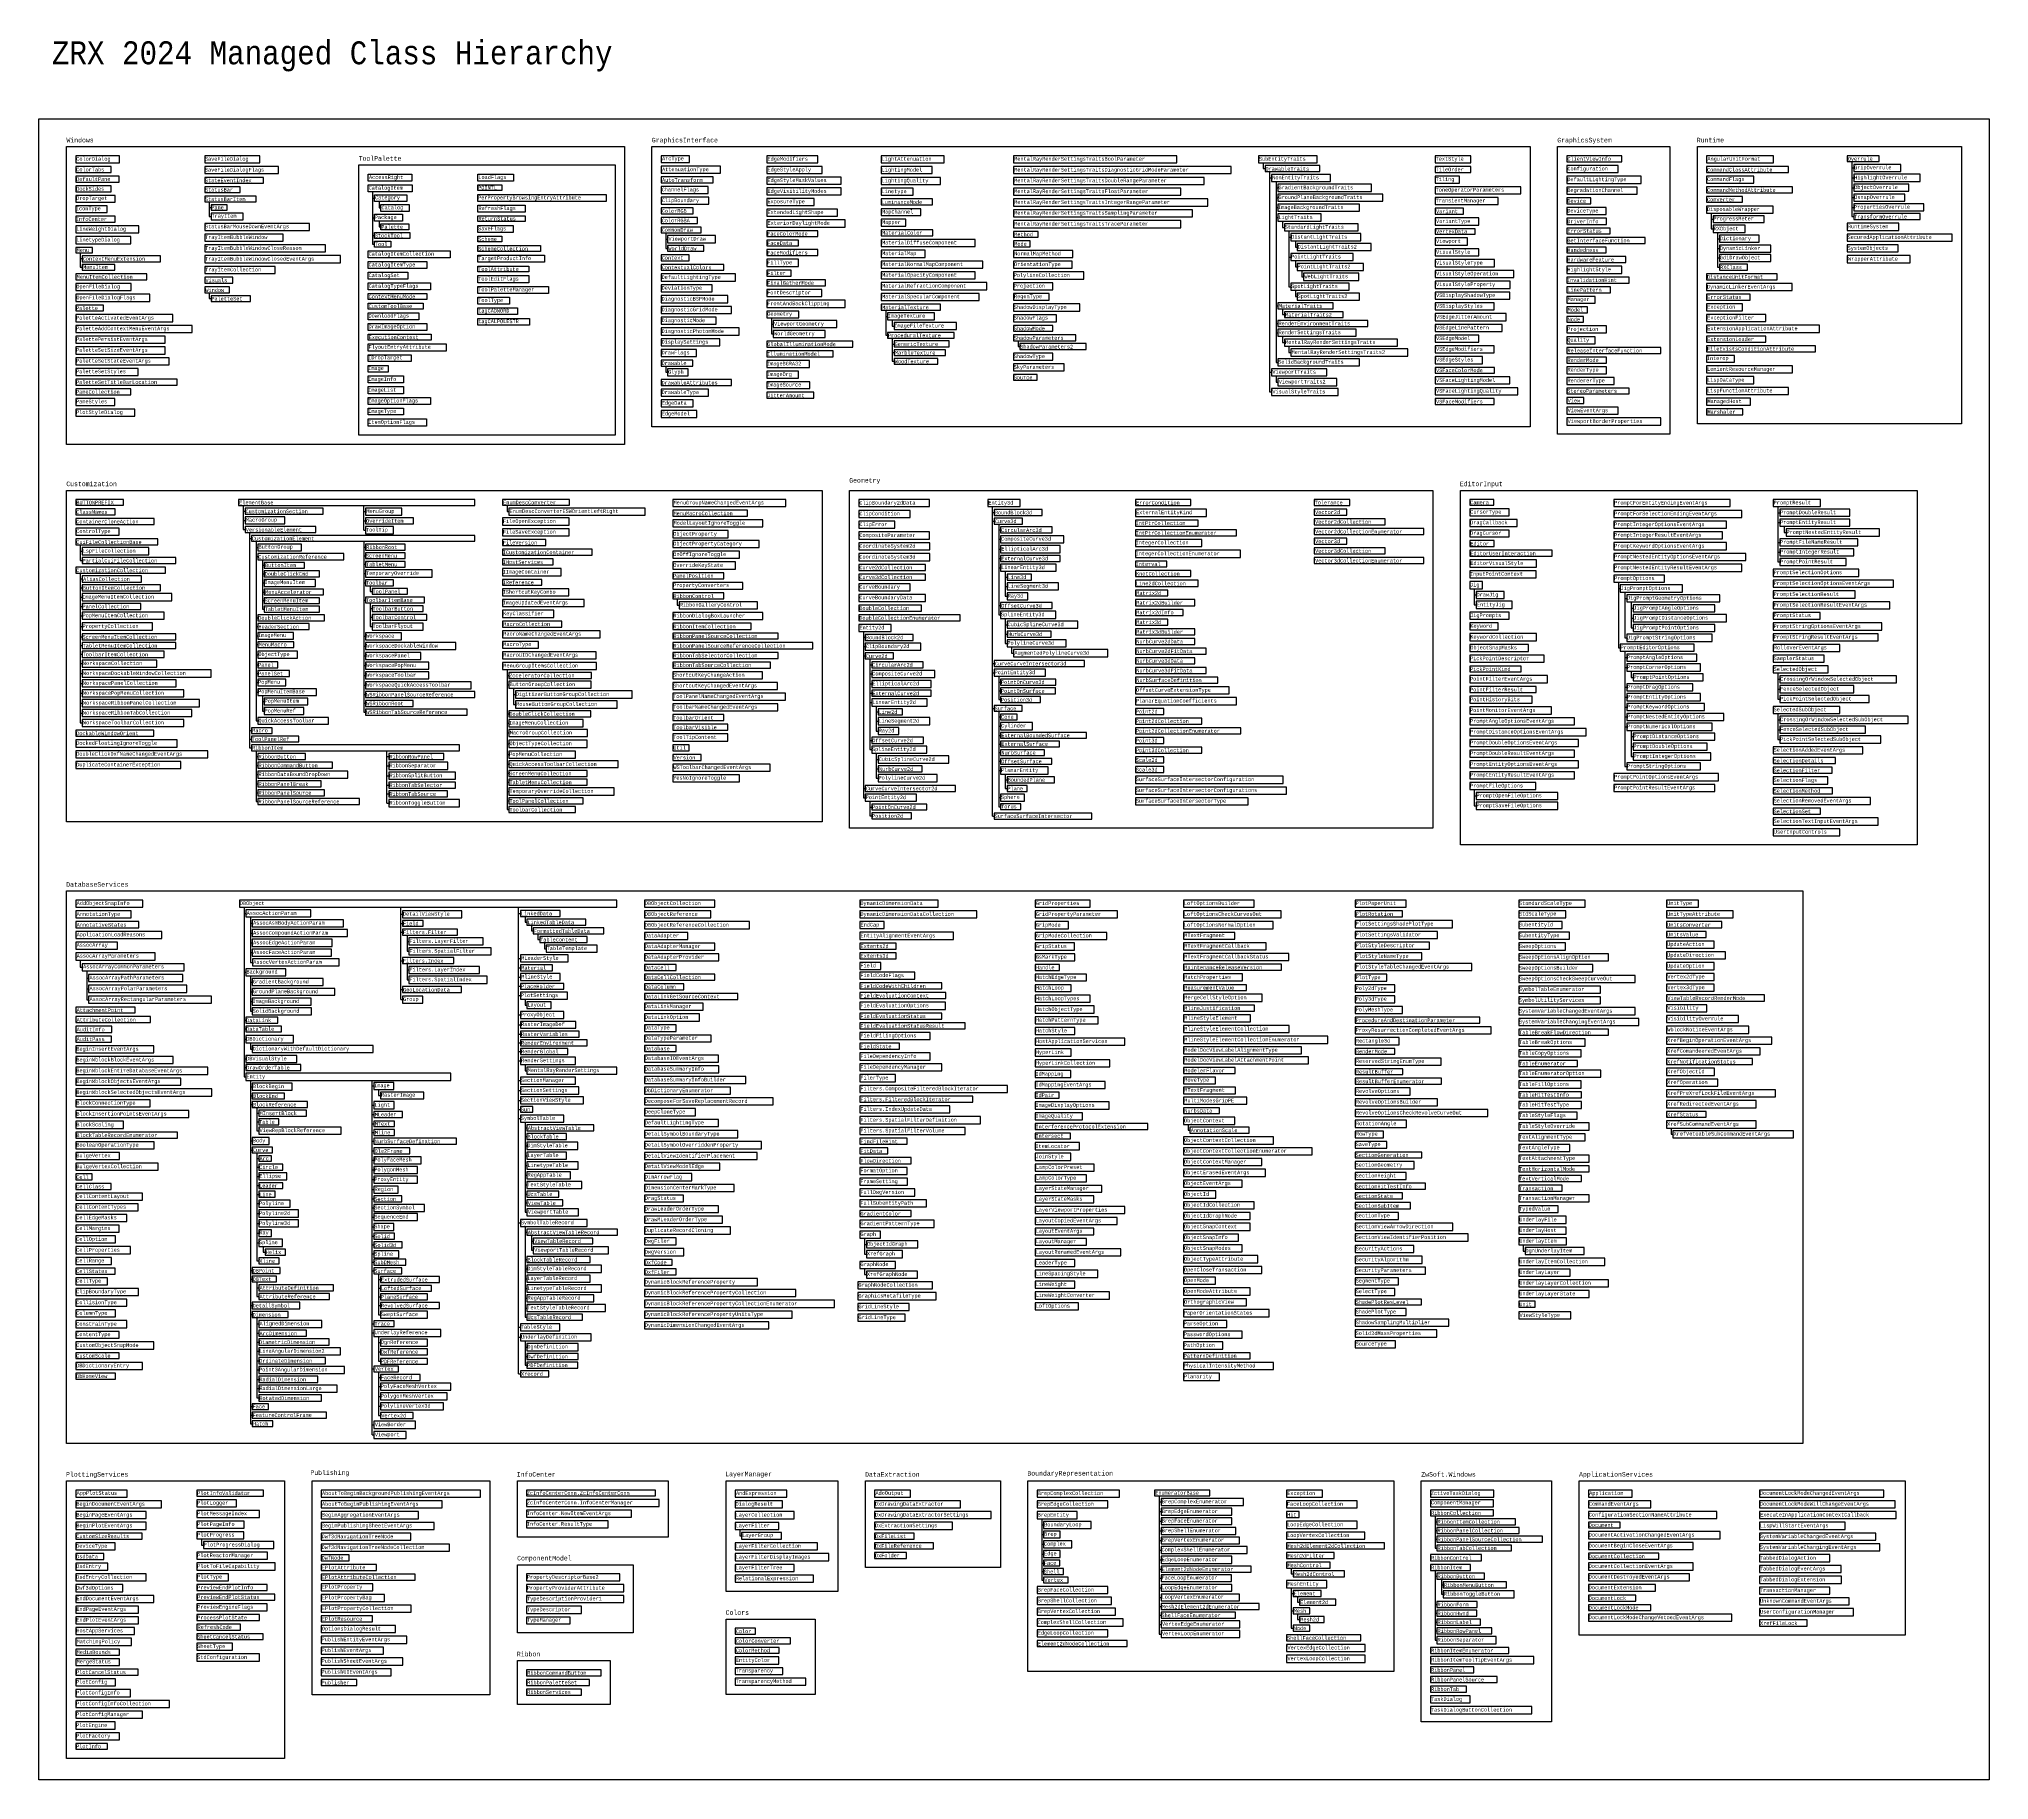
# Model space of a CAD drawing. Header units: millimetres. Extents: x 63 to 561, y 325 to 515.
# Drawn here: x 348.9 to 561.1, y 325.2 to 514.7 of the extents above; entities that cross this region are included whole.
import ezdxf

# ---------------------------------------------------------------- set-up
doc = ezdxf.new("R2010")
doc.units = ezdxf.units.MM
for name, color, linetype in [('Classes Map Frame', 7, 'Continuous'), ('Managed classes', 3, 'Continuous'), ('Partial Supported', 2, 'Continuous'), ('Unsupported', 252, 'Continuous')]:
    doc.layers.add(name, color=color, linetype=linetype)
doc.styles.add('Categories', font='consola.ttf', dxfattribs={"height": 0.5})
doc.styles.add('PureManaged', font='consola.ttf', dxfattribs={"height": 0.4})
doc.styles.get("Standard").update_dxf_attribs({"font": 'consola.ttf'})
doc.styles.add('Title', font='consola.ttf', dxfattribs={"width": 0.9})

msp = doc.modelspace()

# ---------------------------------------------------------------- linework, layer by layer
at = {"layer": 'Classes Map Frame'}
for p, q in [((482.08, 501.22), (482.08, 500.6)), ((546.13, 501.36), (546.13, 495.38)), ((482.08, 500.6), (482.28, 500.6)), ((482.78, 500.27), (482.78, 476.29)), ((482.78, 499.58), (482.98, 499.58)), ((483.48, 499.19), (483.48, 479.51)), ((546.13, 500.67), (546.33, 500.67)), ((546.13, 499.6), (546.33, 499.6)), ((367.4, 496.97), (367.4, 495.39)), ((385.18, 498.06), (385.18, 492.38)), ((385.18, 497.38), (385.38, 497.38)), ((385.88, 497), (385.88, 496.32)), ((483.48, 498.51), (483.68, 498.51)), ((483.48, 497.43), (483.68, 497.43)), ((546.13, 498.52), (546.33, 498.52)), ((546.13, 497.45), (546.33, 497.45)), ((367.4, 496.36), (367.6, 496.36)), ((367.4, 495.39), (367.6, 495.39)), ((385.18, 495.26), (385.38, 495.26)), ((385.88, 496.32), (386.08, 496.32)), ((385.88, 494.88), (385.88, 494.26)), ((483.48, 496.36), (483.68, 496.36)), ((483.48, 495.28), (483.68, 495.28)), ((484.18, 494.89), (484.18, 494.2)), ((530.83, 495.76), (530.83, 494.04)), ((530.83, 495.09), (531.03, 495.09)), ((546.13, 496.38), (546.33, 496.38)), ((546.13, 495.38), (546.33, 495.38)), ((385.18, 493.32), (385.38, 493.32)), ((385.18, 492.38), (385.38, 492.38)), ((385.88, 494.26), (386.08, 494.26)), ((417.07, 493.61), (417.07, 491.92)), ((417.07, 492.93), (417.27, 492.93)), ((484.18, 494.2), (484.38, 494.2)), ((484.88, 493.82), (484.88, 487.75)), ((484.88, 493.13), (485.08, 493.13)), ((485.58, 492.74), (485.58, 492.05)), ((530.83, 494.04), (531.03, 494.04)), ((531.53, 493.65), (531.53, 489.87)), ((531.53, 492.96), (531.73, 492.96)), ((353.37, 491.42), (353.37, 489.86)), ((353.37, 490.8), (353.57, 490.8)), ((417.07, 491.92), (417.27, 491.92)), ((484.88, 490.98), (485.08, 490.98)), ((485.58, 492.05), (485.78, 492.05)), ((485.58, 490.59), (485.58, 489.9)), ((531.53, 491.89), (531.73, 491.89)), ((531.53, 490.88), (531.73, 490.88)), ((353.37, 489.86), (353.57, 489.86)), ((485.58, 489.9), (485.78, 489.9)), ((486.28, 489.52), (486.28, 488.83)), ((486.28, 488.83), (486.48, 488.83)), ((531.53, 489.87), (531.73, 489.87)), ((367.4, 487.07), (367.4, 486.45)), ((367.4, 486.45), (367.6, 486.45)), ((484.88, 487.75), (485.08, 487.75)), ((485.58, 487.36), (485.58, 486.68)), ((485.58, 486.68), (485.78, 486.68)), ((428.57, 484.36), (428.57, 482.61)), ((441.01, 485.19), (441.01, 482.46)), ((441.01, 484.52), (441.21, 484.52)), ((441.71, 484.16), (441.71, 483.47)), ((483.48, 485.66), (483.68, 485.66)), ((484.18, 485.33), (484.18, 484.71)), ((484.18, 484.71), (484.38, 484.71)), ((428.57, 483.67), (428.77, 483.67)), ((428.57, 482.61), (428.77, 482.61)), ((441.01, 482.46), (441.21, 482.46)), ((441.71, 483.47), (441.91, 483.47)), ((441.71, 482.14), (441.71, 479.63)), ((455.4, 481.85), (455.4, 481.23)), ((483.48, 483.75), (483.68, 483.75)), ((483.48, 482.74), (483.68, 482.74)), ((484.18, 482.35), (484.18, 481.66)), ((484.18, 481.66), (484.38, 481.66)), ((441.71, 481.51), (441.91, 481.51)), ((441.71, 480.57), (441.91, 480.57)), ((441.71, 479.63), (441.91, 479.63)), ((455.4, 481.23), (455.6, 481.23)), ((484.88, 481.27), (484.88, 480.59)), ((484.88, 480.59), (485.08, 480.59)), ((417.07, 479.11), (417.07, 478.43)), ((417.07, 478.43), (417.27, 478.43)), ((482.78, 478.44), (482.98, 478.44)), ((483.48, 479.51), (483.68, 479.51)), ((483.48, 478.05), (483.48, 477.36)), ((482.78, 476.29), (482.98, 476.29)), ((483.48, 477.36), (483.68, 477.36)), ((371.09, 463.94), (371.09, 461.32)), ((371.09, 463.32), (371.29, 463.32)), ((384.21, 461.26), (384.21, 463.94)), ((384.21, 463.27), (384.41, 463.27)), ((399.81, 463.96), (399.81, 463.27)), ((399.81, 463.27), (400.01, 463.27)), ((452.61, 430.13), (452.61, 463.81)), ((452.61, 463.18), (452.81, 463.18)), ((538.08, 463.82), (538.08, 457.79)), ((538.08, 463.14), (538.28, 463.14)), ((371.09, 462.32), (371.29, 462.32)), ((371.09, 461.32), (371.29, 461.32)), ((371.79, 460.99), (371.79, 437.57)), ((384.21, 462.27), (384.41, 462.27)), ((384.21, 461.26), (384.41, 461.26)), ((452.61, 462.23), (452.81, 462.23)), ((453.31, 461.91), (453.31, 452.04)), ((453.31, 461.28), (453.51, 461.28)), ((538.08, 462.07), (538.28, 462.07)), ((538.78, 461.69), (538.78, 461)), ((538.78, 461), (538.98, 461)), ((353.37, 459.65), (353.37, 457.95)), ((353.37, 458.96), (353.57, 458.96)), ((371.79, 460.36), (371.99, 460.36)), ((372.49, 460.04), (372.49, 440.51)), ((372.49, 459.37), (372.69, 459.37)), ((372.49, 458.37), (372.69, 458.37)), ((384.21, 460.04), (384.21, 441.45)), ((384.21, 459.41), (384.41, 459.41)), ((384.21, 458.47), (384.41, 458.47)), ((453.31, 460.26), (453.51, 460.26)), ((453.31, 459.19), (453.51, 459.19)), ((504.55, 460.12), (504.55, 460.12)), ((538.08, 459.92), (538.28, 459.92)), ((538.08, 458.85), (538.28, 458.85)), ((353.37, 457.95), (353.57, 457.95)), ((353.37, 456.57), (353.37, 440.27)), ((373.19, 458.04), (373.19, 452.66)), ((373.19, 457.44), (373.39, 457.44)), ((373.19, 456.5), (373.39, 456.5)), ((384.21, 457.54), (384.41, 457.54)), ((384.21, 456.53), (384.41, 456.53)), ((453.31, 458.18), (453.51, 458.18)), ((453.31, 457.16), (453.51, 457.16)), ((454.01, 456.78), (454.01, 454.06)), ((538.08, 457.79), (538.28, 457.79)), ((353.37, 455.94), (353.57, 455.94)), ((353.37, 454.99), (353.57, 454.99)), ((373.19, 455.51), (373.39, 455.51)), ((373.19, 454.52), (373.39, 454.52)), ((384.21, 455.53), (384.41, 455.53)), ((384.91, 455.21), (384.91, 454.59)), ((384.91, 454.59), (385.11, 454.59)), ((454.01, 456.15), (454.21, 456.15)), ((454.01, 455.13), (454.21, 455.13)), ((505.05, 454.88), (505.05, 453.12)), ((505.05, 454.2), (505.25, 454.2)), ((520.73, 455.59), (520.73, 448.45)), ((520.73, 454.91), (520.93, 454.91)), ((521.43, 454.52), (521.43, 449.53)), ((353.37, 453.97), (353.57, 453.97)), ((353.37, 452.95), (353.57, 452.95)), ((373.19, 453.59), (373.39, 453.59)), ((373.19, 452.66), (373.39, 452.66)), ((384.21, 453.65), (384.41, 453.65)), ((384.91, 453.33), (384.91, 450.76)), ((384.91, 452.71), (385.11, 452.71)), ((418.33, 453.77), (418.33, 453.08)), ((418.33, 453.08), (418.53, 453.08)), ((453.31, 453.05), (453.51, 453.05)), ((453.31, 452.04), (453.51, 452.04)), ((454.01, 454.06), (454.21, 454.06)), ((505.05, 453.12), (505.25, 453.12)), ((521.43, 453.83), (521.63, 453.83)), ((522.13, 453.44), (522.13, 450.61)), ((522.13, 452.76), (522.33, 452.76)), ((353.37, 451.94), (353.57, 451.94)), ((353.37, 450.76), (353.57, 450.76)), ((372.49, 451.72), (372.69, 451.72)), ((372.49, 450.76), (372.69, 450.76)), ((384.91, 451.77), (385.11, 451.77)), ((384.91, 450.76), (385.11, 450.76)), ((438.58, 450.21), (438.58, 432.14)), ((454.01, 451.65), (454.01, 448.93)), ((454.01, 450.96), (454.21, 450.96)), ((454.01, 449.95), (454.21, 449.95)), ((522.13, 451.68), (522.33, 451.68)), ((522.13, 450.61), (522.33, 450.61)), ((353.37, 449.65), (353.57, 449.65)), ((353.37, 448.69), (353.57, 448.69)), ((353.37, 447.74), (353.57, 447.74)), ((372.49, 449.77), (372.69, 449.77)), ((372.49, 448.8), (372.69, 448.8)), ((384.21, 449.7), (384.41, 449.7)), ((384.21, 448.64), (384.41, 448.64)), ((438.58, 449.59), (438.78, 449.59)), ((438.58, 448.58), (438.78, 448.58)), ((454.01, 448.93), (454.21, 448.93)), ((454.71, 448.55), (454.71, 447.86)), ((454.71, 447.86), (454.91, 447.86)), ((520.73, 448.45), (520.93, 448.45)), ((521.43, 449.53), (521.63, 449.53)), ((521.43, 448.07), (521.43, 435.55)), ((353.37, 446.73), (353.57, 446.73)), ((353.37, 445.65), (353.57, 445.65)), ((372.49, 447.7), (372.69, 447.7)), ((372.49, 447.7), (372.69, 447.7)), ((372.49, 446.59), (372.69, 446.59)), ((372.49, 445.65), (372.69, 445.65)), ((384.21, 447.57), (384.41, 447.57)), ((384.21, 446.51), (384.41, 446.51)), ((399.81, 446.08), (399.81, 430.85)), ((438.58, 447.56), (438.78, 447.56)), ((439.28, 447.24), (439.28, 437.37)), ((439.28, 446.61), (439.48, 446.61)), ((439.28, 445.6), (439.48, 445.6)), ((452.61, 446.75), (452.81, 446.75)), ((452.61, 445.73), (452.81, 445.73)), ((521.43, 447.38), (521.63, 447.38)), ((521.43, 446.3), (521.63, 446.3)), ((522.13, 445.92), (522.13, 445.23)), ((538.08, 445.71), (538.08, 442.87)), ((353.37, 444.57), (353.57, 444.57)), ((353.37, 443.5), (353.57, 443.5)), ((372.49, 444.67), (372.69, 444.67)), ((372.49, 443.64), (372.69, 443.64)), ((384.21, 445.44), (384.41, 445.44)), ((384.21, 444.38), (384.41, 444.38)), ((399.81, 445.45), (400.01, 445.45)), ((399.81, 444.43), (400.01, 444.43)), ((400.51, 444.05), (400.51, 442.28)), ((439.28, 444.52), (439.48, 444.52)), ((439.28, 443.51), (439.48, 443.51)), ((453.31, 445.35), (453.31, 442.81)), ((453.31, 444.72), (453.51, 444.72)), ((453.31, 443.76), (453.51, 443.76)), ((521.43, 444.15), (521.63, 444.15)), ((522.13, 445.23), (522.33, 445.23)), ((538.08, 445.02), (538.28, 445.02)), ((538.08, 443.94), (538.28, 443.94)), ((353.37, 442.42), (353.57, 442.42)), ((353.37, 441.35), (353.57, 441.35)), ((373.19, 443.27), (373.19, 441.56)), ((373.19, 442.6), (373.39, 442.6)), ((373.19, 441.56), (373.39, 441.56)), ((384.21, 443.36), (384.41, 443.36)), ((384.21, 442.41), (384.41, 442.41)), ((384.21, 441.45), (384.41, 441.45)), ((400.51, 443.36), (400.71, 443.36)), ((400.51, 442.28), (400.71, 442.28)), ((439.28, 442.49), (439.48, 442.49)), ((439.98, 442.11), (439.98, 439.39)), ((439.98, 441.48), (440.18, 441.48)), ((452.61, 441.86), (452.81, 441.86)), ((453.31, 442.81), (453.51, 442.81)), ((453.31, 441.54), (453.31, 431.16)), ((521.43, 443.08), (521.63, 443.08)), ((521.43, 442), (521.63, 442)), ((538.08, 442.87), (538.28, 442.87)), ((353.37, 440.27), (353.57, 440.27)), ((371.79, 439.45), (371.99, 439.45)), ((372.49, 440.51), (372.69, 440.51)), ((399.81, 441.27), (400.01, 441.27)), ((399.81, 440.25), (400.01, 440.25)), ((439.98, 440.46), (440.18, 440.46)), ((439.98, 439.39), (440.18, 439.39)), ((453.31, 440.93), (453.51, 440.93)), ((453.31, 439.93), (453.51, 439.93)), ((521.43, 440.93), (521.63, 440.93)), ((521.43, 439.85), (521.63, 439.85)), ((522.13, 439.46), (522.13, 436.63)), ((538.08, 441.31), (538.08, 438.47)), ((538.08, 440.62), (538.28, 440.62)), ((538.08, 439.54), (538.28, 439.54)), ((371.79, 438.52), (371.99, 438.52)), ((371.79, 437.57), (371.99, 437.57)), ((372.49, 437.25), (372.49, 431.72)), ((386.73, 431.54), (386.73, 437.25)), ((399.81, 439.18), (400.01, 439.18)), ((399.81, 438), (400.01, 438)), ((439.28, 438.38), (439.48, 438.38)), ((439.28, 437.37), (439.48, 437.37)), ((453.31, 438.92), (453.51, 438.92)), ((453.31, 437.98), (453.51, 437.98)), ((522.13, 438.78), (522.33, 438.78)), ((522.13, 437.7), (522.33, 437.7)), ((538.08, 438.47), (538.28, 438.47)), ((372.49, 436.62), (372.69, 436.62)), ((372.49, 435.66), (372.69, 435.66)), ((386.73, 436.62), (386.93, 436.62)), ((386.73, 435.6), (386.93, 435.6)), ((399.81, 436.83), (400.01, 436.83)), ((399.81, 435.78), (400.01, 435.78)), ((439.98, 436.98), (439.98, 434.27)), ((439.98, 436.29), (440.18, 436.29)), ((439.98, 435.28), (440.18, 435.28)), ((453.31, 437.04), (453.51, 437.04)), ((453.31, 436.1), (453.51, 436.1)), ((453.31, 435.1), (453.51, 435.1)), ((521.43, 435.55), (521.63, 435.55)), ((522.13, 436.63), (522.33, 436.63)), ((372.49, 434.65), (372.69, 434.65)), ((372.49, 433.63), (372.69, 433.63)), ((386.73, 434.53), (386.93, 434.53)), ((386.73, 433.51), (386.93, 433.51)), ((399.81, 434.79), (400.01, 434.79)), ((399.81, 433.83), (400.01, 433.83)), ((438.58, 433.15), (438.78, 433.15)), ((439.98, 434.27), (440.18, 434.27)), ((454.01, 434.71), (454.01, 433.15)), ((454.01, 434.09), (454.21, 434.09)), ((454.01, 433.15), (454.21, 433.15)), ((505.05, 433.02), (505.05, 431.26)), ((372.49, 432.68), (372.69, 432.68)), ((372.49, 431.72), (372.69, 431.72)), ((386.73, 432.56), (386.93, 432.56)), ((386.73, 431.54), (386.93, 431.54)), ((399.81, 432.82), (400.01, 432.82)), ((399.81, 431.8), (400.01, 431.8)), ((399.81, 430.85), (400.01, 430.85)), ((438.58, 432.14), (438.78, 432.14)), ((439.28, 431.75), (439.28, 430.17)), ((439.28, 431.12), (439.48, 431.12)), ((453.31, 432.15), (453.51, 432.15)), ((453.31, 431.16), (453.51, 431.16)), ((505.05, 432.33), (505.25, 432.33)), ((505.05, 431.26), (505.25, 431.26)), ((439.28, 430.17), (439.48, 430.17)), ((452.61, 430.13), (452.81, 430.13)), ((371.18, 420.22), (371.18, 401.76)), ((388.23, 410.16), (388.23, 420.22)), ((401.06, 369.43), (401.06, 420.22)), ((371.18, 419.54), (371.38, 419.54)), ((371.88, 419.16), (371.89, 414.22)), ((371.88, 418.47), (372.08, 418.47)), ((388.23, 419.45), (388.43, 419.45)), ((388.23, 418.46), (388.43, 418.46)), ((401.06, 419.54), (401.26, 419.54)), ((401.76, 419.22), (401.76, 418.59)), ((401.76, 418.59), (401.96, 418.59)), ((402.46, 418.26), (402.46, 417.64)), ((371.88, 417.41), (372.08, 417.41)), ((371.88, 416.35), (372.08, 416.35)), ((388.23, 417.51), (388.43, 417.51)), ((388.93, 417.18), (388.93, 415.42)), ((388.93, 416.49), (389.13, 416.49)), ((402.46, 417.64), (402.66, 417.64)), ((403.16, 417.32), (403.16, 416.7)), ((403.16, 416.7), (403.36, 416.7)), ((403.86, 416.38), (403.86, 415.7)), ((353.37, 414.47), (353.37, 413.68)), ((371.88, 415.28), (372.08, 415.28)), ((371.89, 414.22), (372.09, 414.22)), ((388.23, 414.4), (388.43, 414.4)), ((388.93, 415.42), (389.13, 415.42)), ((388.93, 414.08), (388.93, 412.31)), ((401.06, 414.64), (401.26, 414.64)), ((403.86, 415.7), (404.06, 415.7)), ((353.37, 413.68), (353.57, 413.68)), ((354.07, 413.29), (354.07, 410.15)), ((354.07, 412.5), (354.27, 412.5)), ((371.18, 413.15), (371.38, 413.15)), ((371.88, 412.77), (371.88, 408.89)), ((371.88, 412.08), (372.08, 412.08)), ((388.93, 413.39), (389.13, 413.39)), ((388.93, 412.31), (389.13, 412.31)), ((401.06, 413.63), (401.26, 413.63)), ((401.06, 412.62), (401.26, 412.62)), ((354.07, 411.33), (354.27, 411.33)), ((354.07, 410.15), (354.27, 410.15)), ((371.88, 411.01), (372.08, 411.01)), ((371.88, 409.95), (372.08, 409.95)), ((388.23, 411.25), (388.43, 411.25)), ((388.23, 410.16), (388.43, 410.16)), ((401.06, 411.61), (401.26, 411.61)), ((401.06, 410.6), (401.26, 410.6)), ((401.76, 410.21), (401.76, 409.55)), ((401.76, 409.55), (401.96, 409.55)), ((371.18, 407.92), (371.38, 407.92)), ((371.88, 408.89), (372.08, 408.89)), ((401.06, 408.49), (401.26, 408.49)), ((401.06, 407.42), (401.26, 407.42)), ((371.18, 406.97), (371.38, 406.97)), ((371.18, 405.86), (371.38, 405.86)), ((371.88, 405.47), (371.88, 404.78)), ((401.06, 406.42), (401.26, 406.42)), ((401.06, 405.46), (401.26, 405.46)), ((371.18, 403.71), (371.38, 403.71)), ((371.88, 404.78), (372.08, 404.78)), ((401.06, 404.51), (401.26, 404.51)), ((401.06, 403.51), (401.26, 403.51)), ((371.18, 402.77), (371.38, 402.77)), ((371.18, 401.76), (371.38, 401.76)), ((371.88, 401.37), (371.88, 364.01)), ((385.12, 362.8), (385.12, 401.37)), ((401.06, 401.36), (401.26, 401.36)), ((401.76, 403.12), (401.76, 402.43)), ((401.76, 402.43), (401.96, 402.43)), ((371.88, 400.68), (372.08, 400.68)), ((371.88, 399.68), (372.08, 399.68)), ((385.12, 400.77), (385.32, 400.77)), ((385.82, 400.4), (385.82, 399.73)), ((385.82, 399.73), (386.02, 399.73)), ((401.06, 400.27), (401.26, 400.27)), ((401.06, 399.2), (401.26, 399.2)), ((371.88, 398.74), (372.08, 398.74)), ((372.58, 398.42), (372.58, 395.9)), ((372.58, 397.8), (372.78, 397.8)), ((372.58, 396.86), (372.78, 396.86)), ((385.12, 398.68), (385.32, 398.68)), ((385.12, 397.67), (385.32, 397.67)), ((401.06, 398.21), (401.26, 398.21)), ((401.06, 397.22), (401.26, 397.22)), ((401.76, 396.84), (401.76, 387.02)), ((371.88, 394.78), (372.08, 394.78)), ((372.58, 395.9), (372.78, 395.9)), ((385.12, 396.65), (385.32, 396.65)), ((385.12, 395.71), (385.32, 395.71)), ((385.12, 394.76), (385.32, 394.76)), ((401.76, 396.21), (401.96, 396.21)), ((401.76, 395.26), (401.96, 395.26)), ((473.9, 396.58), (473.9, 395.95)), ((473.9, 395.95), (474.1, 395.95)), ((526.47, 396.19), (526.47, 395.51)), ((526.47, 395.51), (526.67, 395.51)), ((371.88, 393.79), (372.08, 393.79)), ((372.58, 393.48), (372.58, 381.73)), ((372.58, 392.88), (372.78, 392.88)), ((385.12, 393.7), (385.32, 393.7)), ((385.12, 392.69), (385.32, 392.69)), ((401.76, 394.25), (401.96, 394.25)), ((401.76, 393.18), (401.96, 393.18)), ((372.58, 391.94), (372.78, 391.94)), ((372.58, 390.93), (372.78, 390.93)), ((385.12, 391.63), (385.32, 391.63)), ((385.12, 390.57), (385.32, 390.57)), ((401.76, 392.12), (401.96, 392.12)), ((401.76, 391.05), (401.96, 391.05)), ((372.58, 389.92), (372.78, 389.92)), ((372.58, 388.97), (372.78, 388.97)), ((385.12, 389.49), (385.32, 389.49)), ((385.12, 388.47), (385.32, 388.47)), ((401.76, 389.99), (401.96, 389.99)), ((401.76, 388.99), (401.96, 388.99)), ((372.58, 387.96), (372.78, 387.96)), ((372.58, 386.88), (372.78, 386.88)), ((385.12, 387.5), (385.32, 387.5)), ((385.12, 386.49), (385.32, 386.49)), ((401.76, 388.04), (401.96, 388.04)), ((401.76, 387.02), (401.96, 387.02)), ((372.58, 385.81), (372.78, 385.81)), ((372.58, 384.75), (372.78, 384.75)), ((385.12, 385.43), (385.32, 385.43)), ((385.12, 384.42), (385.32, 384.42)), ((401.06, 385.86), (401.26, 385.86)), ((401.76, 385.48), (401.76, 375.6)), ((401.76, 384.85), (401.96, 384.85)), ((402.46, 384.52), (402.46, 382.88)), ((438.7, 384.22), (438.7, 382.46)), ((372.58, 383.7), (372.78, 383.7)), ((373.28, 383.31), (373.28, 382.69)), ((373.28, 382.69), (373.48, 382.69)), ((385.12, 383.46), (385.32, 383.46)), ((385.12, 382.51), (385.32, 382.51)), ((402.46, 383.89), (402.66, 383.89)), ((402.46, 382.88), (402.66, 382.88)), ((438.7, 383.53), (438.9, 383.53)), ((438.7, 382.46), (438.9, 382.46)), ((510.38, 383.48), (510.38, 382.8)), ((510.38, 382.8), (510.58, 382.8)), ((371.88, 380.68), (372.08, 380.68)), ((372.58, 381.73), (372.78, 381.73)), ((385.12, 381.58), (385.32, 381.58)), ((385.12, 380.64), (385.32, 380.64)), ((385.82, 380.32), (385.82, 375.87)), ((401.76, 381.87), (401.96, 381.87)), ((401.76, 380.86), (401.96, 380.86)), ((438.7, 380.92), (438.7, 380.24)), ((438.7, 380.24), (438.9, 380.24)), ((371.88, 379.74), (372.08, 379.74)), ((372.58, 379.44), (372.58, 377.86)), ((372.58, 378.81), (372.78, 378.81)), ((372.58, 377.86), (372.78, 377.86)), ((385.82, 379.69), (386.02, 379.69)), ((385.82, 378.75), (386.02, 378.75)), ((385.82, 377.81), (386.02, 377.81)), ((401.76, 379.79), (401.96, 379.79)), ((401.76, 378.73), (401.96, 378.73)), ((371.88, 376.88), (372.08, 376.88)), ((371.88, 375.89), (372.08, 375.89)), ((385.82, 376.87), (386.02, 376.87)), ((385.82, 375.87), (386.02, 375.87)), ((401.76, 377.66), (401.96, 377.66)), ((401.76, 376.6), (401.96, 376.6)), ((401.76, 375.6), (401.96, 375.6)), ((372.58, 375.56), (372.58, 366.81)), ((372.58, 374.87), (372.78, 374.87)), ((372.58, 373.86), (372.78, 373.86)), ((385.12, 374.89), (385.32, 374.89)), ((385.12, 373.9), (385.32, 373.9)), ((385.82, 373.52), (385.82, 370.8)), ((401.06, 374.5), (401.26, 374.5)), ((372.58, 372.9), (372.78, 372.9)), ((372.58, 371.89), (372.78, 371.89)), ((385.82, 372.84), (386.02, 372.84)), ((385.82, 371.84), (386.02, 371.84)), ((401.06, 373.43), (401.26, 373.43)), ((401.76, 373.04), (401.76, 370.38)), ((401.76, 372.35), (401.96, 372.35)), ((401.76, 371.34), (401.96, 371.34)), ((372.58, 370.87), (372.78, 370.87)), ((372.58, 369.86), (372.78, 369.86)), ((385.12, 369.97), (385.32, 369.97)), ((385.82, 370.8), (386.02, 370.8)), ((385.82, 369.67), (385.82, 364.9)), ((401.06, 369.43), (401.26, 369.43)), ((401.76, 370.38), (401.96, 370.38)), ((372.58, 368.84), (372.78, 368.84)), ((372.58, 367.83), (372.78, 367.83)), ((385.82, 369.05), (386.02, 369.05)), ((385.82, 368.05), (386.02, 368.05)), ((371.88, 365.88), (372.08, 365.88)), ((372.58, 366.81), (372.78, 366.81)), ((385.82, 366.99), (386.02, 366.99)), ((385.82, 365.92), (386.02, 365.92)), ((371.88, 364.95), (372.08, 364.95)), ((371.88, 364.01), (372.08, 364.01)), ((385.12, 363.89), (385.32, 363.89)), ((385.82, 364.9), (386.02, 364.9)), ((385.12, 362.8), (385.32, 362.8)), ((470.77, 356.18), (470.77, 341.12)), ((470.77, 355.5), (470.97, 355.5)), ((470.77, 354.44), (470.97, 354.44)), ((425.13, 352.49), (425.13, 351.82)), ((457.98, 353.67), (457.98, 347)), ((457.98, 352.99), (458.18, 352.99)), ((470.77, 353.4), (470.97, 353.4)), ((470.77, 352.35), (470.97, 352.35)), ((500.78, 353.97), (500.78, 350.48)), ((500.78, 353.35), (500.98, 353.35)), ((500.78, 352.39), (500.98, 352.39)), ((366.56, 351.5), (366.56, 350.81)), ((366.56, 350.81), (366.76, 350.81)), ((425.13, 351.82), (425.33, 351.82)), ((457.98, 351.94), (458.18, 351.94)), ((457.98, 350.9), (458.18, 350.9)), ((470.77, 351.3), (470.97, 351.3)), ((470.77, 350.26), (470.97, 350.26)), ((500.78, 351.44), (500.98, 351.44)), ((500.78, 350.48), (500.98, 350.48)), ((457.98, 349.83), (458.18, 349.83)), ((457.98, 348.85), (458.18, 348.85)), ((470.77, 349.19), (470.97, 349.19)), ((470.77, 348.19), (470.97, 348.19)), ((485.13, 348.29), (485.13, 347.66)), ((500.78, 348.05), (500.78, 340.46)), ((457.98, 347.92), (458.18, 347.92)), ((457.98, 347), (458.18, 347)), ((470.77, 347.2), (470.97, 347.2)), ((470.77, 346.15), (470.97, 346.15)), ((485.13, 347.66), (485.33, 347.66)), ((485.13, 346.16), (485.13, 341.76)), ((500.78, 347.42), (500.98, 347.42)), ((501.48, 347.09), (501.48, 345.45)), ((501.48, 346.46), (501.68, 346.46)), ((470.77, 345.1), (470.97, 345.1)), ((470.77, 344.11), (470.97, 344.11)), ((485.13, 345.54), (485.33, 345.54)), ((485.83, 345.22), (485.83, 344.6)), ((485.83, 344.6), (486.03, 344.6)), ((500.78, 344.33), (500.98, 344.33)), ((501.48, 345.45), (501.68, 345.45)), ((470.77, 343.17), (470.97, 343.17)), ((470.77, 342.17), (470.97, 342.17)), ((485.13, 343.65), (485.33, 343.65)), ((485.13, 341.76), (485.33, 341.76)), ((485.83, 343.33), (485.83, 342.71)), ((485.83, 342.71), (486.03, 342.71)), ((500.78, 343.38), (500.98, 343.38)), ((500.78, 342.42), (500.98, 342.42)), ((470.77, 341.12), (470.97, 341.12)), ((500.78, 341.47), (500.98, 341.47)), ((500.78, 340.46), (500.98, 340.46))]:
    msp.add_line(p, q, dxfattribs=at)
for points in [[(348.87, 506), (561.06, 506), (561.06, 325.24), (348.87, 325.24)], [(351.87, 503), (412.57, 503), (412.57, 470.58), (351.87, 470.58)], [(415.57, 503), (511.12, 503), (511.12, 472.51), (415.57, 472.51)], [(514.12, 503), (526.33, 503), (526.33, 471.69), (514.12, 471.69)], [(529.33, 503), (558.06, 503), (558.06, 472.81), (529.33, 472.81)], [(352.87, 502), (352.87, 501.22), (357.62, 501.22), (357.62, 502)], [(352.87, 500.82), (352.87, 500.18), (356.74, 500.18), (356.74, 500.82)], [(366.9, 502), (366.9, 501.22), (372.89, 501.22), (372.89, 502)], [(366.9, 500.82), (366.9, 500.05), (374.95, 500.05), (374.95, 500.82)], [(383.68, 501), (411.57, 501), (411.57, 471.58), (383.68, 471.58)], [(416.57, 502), (416.57, 501.27), (419.65, 501.27), (419.65, 502)], [(416.57, 500.87), (416.57, 500.09), (423.02, 500.09), (423.02, 500.87)], [(428.07, 502), (428.07, 501.22), (433.63, 501.22), (433.63, 502)], [(428.07, 500.82), (428.07, 500.06), (434.1, 500.06), (434.1, 500.82)], [(440.51, 502), (440.51, 501.22), (447.35, 501.22), (447.35, 502)], [(440.51, 500.82), (440.51, 500.05), (446.07, 500.05), (446.07, 500.82)], [(454.9, 502), (454.9, 501.22), (472.7, 501.22), (472.7, 502)], [(454.9, 500.82), (454.9, 500.05), (478.58, 500.05), (478.58, 500.82)], [(481.58, 502), (481.58, 501.22), (487.95, 501.22), (487.95, 502)], [(482.28, 500.92), (482.28, 500.27), (488.24, 500.27), (488.24, 500.92)], [(500.8, 502), (500.8, 501.24), (504.67, 501.24), (504.67, 502)], [(500.8, 500.84), (500.8, 500.18), (504.69, 500.18), (504.69, 500.84)], [(515.12, 502), (515.12, 501.34), (521.11, 501.34), (521.11, 502)], [(515.12, 500.94), (515.12, 500.17), (520.7, 500.17), (520.7, 500.94)], [(530.33, 502), (530.33, 501.22), (537.61, 501.22), (537.61, 502)], [(530.33, 500.82), (530.33, 500.17), (539.25, 500.17), (539.25, 500.82)], [(545.63, 502), (545.63, 501.36), (549.1, 501.36), (549.1, 502)], [(546.33, 501.06), (546.33, 500.28), (551.47, 500.28), (551.47, 501.06)], [(352.87, 499.78), (352.87, 499.14), (357.59, 499.14), (357.59, 499.78)], [(352.87, 498.74), (352.87, 498.09), (356.73, 498.09), (356.73, 498.74)], [(366.9, 499.65), (366.9, 499.01), (373.3, 499.01), (373.3, 499.65)], [(384.68, 499.22), (384.68, 500), (389.45, 500), (389.45, 499.22)], [(384.68, 498.06), (384.68, 498.82), (389.46, 498.82), (389.46, 498.06)], [(396.62, 499.24), (396.62, 500), (400.49, 500), (400.49, 499.24)], [(396.62, 498.22), (396.62, 498.84), (399.24, 498.84), (399.24, 498.22)], [(416.57, 499.69), (416.57, 499.05), (422.22, 499.05), (422.22, 499.69)], [(416.57, 498.65), (416.57, 497.89), (421.7, 497.89), (421.7, 498.65)], [(428.07, 499.66), (428.07, 498.9), (436.15, 498.9), (436.15, 499.66)], [(440.51, 499.65), (440.51, 498.87), (446.95, 498.87), (446.95, 499.65)], [(454.9, 499.65), (454.9, 498.87), (475.64, 498.87), (475.64, 499.65)], [(482.98, 499.97), (482.98, 499.19), (489.4, 499.19), (489.4, 499.97)], [(483.68, 498.89), (483.68, 498.12), (493.85, 498.12), (493.85, 498.89)], [(500.8, 499.78), (500.8, 499.01), (503.44, 499.01), (503.44, 499.78)], [(515.12, 499.77), (515.12, 498.99), (523.19, 498.99), (523.19, 499.77)], [(530.33, 499.77), (530.33, 499.01), (535.46, 499.01), (535.46, 499.77)], [(546.33, 499.98), (546.33, 499.21), (553.58, 499.21), (553.58, 499.98)], [(546.33, 498.91), (546.33, 498.13), (552.32, 498.13), (552.32, 498.91)], [(352.87, 497.69), (352.87, 496.96), (357.17, 496.96), (357.17, 497.69)], [(352.87, 496.56), (352.87, 495.82), (356.3, 495.82), (356.3, 496.56)], [(366.9, 498.61), (366.9, 497.99), (370.78, 497.99), (370.78, 498.61)], [(366.9, 497.59), (366.9, 496.97), (372.49, 496.97), (372.49, 497.59)], [(367.6, 496.67), (367.6, 496.06), (369.36, 496.06), (369.36, 496.67)], [(385.38, 497.02), (385.38, 497.76), (388.88, 497.76), (388.88, 497.02)], [(386.08, 495.94), (386.08, 496.7), (389.15, 496.7), (389.15, 495.94)], [(396.62, 497.02), (396.62, 497.8), (410.57, 497.8), (410.57, 497.02)], [(396.62, 495.86), (396.62, 496.62), (401.76, 496.62), (401.76, 495.86)], [(416.57, 497.49), (416.57, 496.72), (421.75, 496.72), (421.75, 497.49)], [(428.07, 498.5), (428.07, 497.73), (436.15, 497.73), (436.15, 498.5)], [(428.07, 497.33), (428.07, 496.59), (433.23, 496.59), (433.23, 497.33)], [(440.51, 498.47), (440.51, 497.7), (443.98, 497.7), (443.98, 498.47)], [(440.51, 497.3), (440.51, 496.64), (446.08, 496.64), (446.08, 497.3)], [(454.9, 498.47), (454.9, 497.7), (473.12, 497.7), (473.12, 498.47)], [(454.9, 497.3), (454.9, 496.52), (476.06, 496.52), (476.06, 497.3)], [(483.68, 497.82), (483.68, 497.04), (495.11, 497.04), (495.11, 497.82)], [(483.68, 496.74), (483.68, 495.97), (492.56, 495.97), (492.56, 496.74)], [(500.8, 498.61), (500.8, 497.87), (510.12, 497.87), (510.12, 498.61)], [(500.8, 497.47), (500.8, 496.69), (507.63, 496.69), (507.63, 497.47)], [(515.12, 498.59), (515.12, 497.82), (522.77, 497.82), (522.77, 498.59)], [(515.12, 497.42), (515.12, 496.76), (517.73, 496.76), (517.73, 497.42)], [(530.33, 498.61), (530.33, 497.95), (539.67, 497.95), (539.67, 498.61)], [(530.33, 497.55), (530.33, 496.93), (534.23, 496.93), (534.23, 497.55)], [(530.33, 496.53), (530.33, 495.76), (537.58, 495.76), (537.58, 496.53)], [(546.33, 497.83), (546.33, 497.07), (551.9, 497.07), (551.9, 497.83)], [(546.33, 496.77), (546.33, 496), (553.98, 496), (553.98, 496.77)], [(352.87, 495.42), (352.87, 494.78), (357.16, 494.78), (357.16, 495.42)], [(366.9, 494.62), (366.9, 493.88), (378.31, 493.88), (378.31, 494.62)], [(367.6, 495.76), (367.6, 495.02), (371.1, 495.02), (371.1, 495.76)], [(385.38, 494.88), (385.38, 495.64), (388.41, 495.64), (388.41, 494.88)], [(386.08, 493.94), (386.08, 494.58), (389.11, 494.58), (389.11, 493.94)], [(396.62, 494.84), (396.62, 495.46), (401.76, 495.46), (401.76, 494.84)], [(396.62, 493.66), (396.62, 494.42), (400.47, 494.42), (400.47, 493.66)], [(416.57, 496.32), (416.57, 495.68), (420.05, 495.68), (420.05, 496.32)], [(416.57, 495.28), (416.57, 494.63), (420.51, 494.63), (420.51, 495.28)], [(428.07, 496.19), (428.07, 495.42), (435.75, 495.42), (435.75, 496.19)], [(428.07, 495.02), (428.07, 494.24), (436.59, 494.24), (436.59, 495.02)], [(440.51, 496.24), (440.51, 495.48), (444.84, 495.48), (444.84, 496.24)], [(440.51, 495.08), (440.51, 494.35), (443.19, 494.35), (443.19, 495.08)], [(454.9, 496.12), (454.9, 495.35), (474.38, 495.35), (474.38, 496.12)], [(454.9, 494.95), (454.9, 494.17), (473.12, 494.17), (473.12, 494.95)], [(483.68, 495.67), (483.68, 494.89), (488.39, 494.89), (488.39, 495.67)], [(484.38, 494.59), (484.38, 493.82), (492.43, 493.82), (492.43, 494.59)], [(500.8, 496.29), (500.8, 495.64), (503.88, 495.64), (503.88, 496.29)], [(500.8, 495.24), (500.8, 494.46), (505.56, 494.46), (505.56, 495.24)], [(515.12, 496.36), (515.12, 495.59), (519.41, 495.59), (519.41, 496.36)], [(515.12, 495.19), (515.12, 494.53), (519.42, 494.53), (519.42, 495.19)], [(531.03, 495.46), (531.03, 494.73), (536.59, 494.73), (536.59, 495.46)], [(531.03, 494.43), (531.03, 493.65), (534.51, 493.65), (534.51, 494.43)], [(545.63, 494.66), (545.63, 493.88), (551.26, 493.88), (551.26, 494.66)], [(546.33, 495.7), (546.33, 495.06), (553.57, 495.06), (553.57, 495.7)], [(352.87, 494.38), (352.87, 493.61), (359.73, 493.61), (359.73, 494.38)], [(352.87, 493.21), (352.87, 492.43), (358.88, 492.43), (358.88, 493.21)], [(366.9, 493.48), (366.9, 492.71), (375.43, 492.71), (375.43, 493.48)], [(366.9, 492.31), (366.9, 491.53), (380.03, 491.53), (380.03, 492.31)], [(385.38, 493), (385.38, 493.64), (389.24, 493.64), (389.24, 493)], [(385.38, 492.06), (385.38, 492.7), (387.15, 492.7), (387.15, 492.06)], [(396.62, 492.62), (396.62, 493.26), (399.23, 493.26), (399.23, 492.62)], [(416.57, 494.23), (416.57, 493.61), (420.91, 493.61), (420.91, 494.23)], [(417.27, 493.31), (417.27, 492.54), (422.49, 492.54), (422.49, 493.31)], [(428.07, 493.84), (428.07, 493.2), (433.62, 493.2), (433.62, 493.84)], [(428.07, 492.8), (428.07, 492.19), (431.53, 492.19), (431.53, 492.8)], [(440.51, 493.95), (440.51, 493.3), (446.13, 493.3), (446.13, 493.95)], [(440.51, 492.9), (440.51, 492.12), (450.74, 492.12), (450.74, 492.9)], [(454.9, 493.77), (454.9, 493.13), (457.6, 493.13), (457.6, 493.77)], [(454.9, 492.73), (454.9, 492.09), (456.72, 492.09), (456.72, 492.73)], [(485.08, 493.52), (485.08, 492.74), (492.72, 492.74), (492.72, 493.52)], [(485.78, 492.44), (485.78, 491.67), (493.83, 491.67), (493.83, 492.44)], [(500.8, 494.06), (500.8, 493.45), (505.15, 493.45), (505.15, 494.06)], [(500.8, 493.05), (500.8, 492.28), (504.3, 492.28), (504.3, 493.05)], [(515.12, 494.13), (515.12, 493.51), (519.84, 493.51), (519.84, 494.13)], [(515.12, 493.11), (515.12, 492.46), (523.64, 492.46), (523.64, 493.11)], [(531.73, 493.35), (531.73, 492.58), (536.06, 492.58), (536.06, 493.35)], [(531.73, 492.28), (531.73, 491.5), (537.3, 491.5), (537.3, 492.28)], [(545.63, 493.48), (545.63, 492.71), (557.06, 492.71), (557.06, 493.48)], [(545.63, 492.31), (545.63, 491.53), (551.16, 491.53), (551.16, 492.31)], [(352.87, 492.03), (352.87, 491.42), (354.71, 491.42), (354.71, 492.03)], [(353.57, 491.12), (353.57, 490.47), (362.09, 490.47), (362.09, 491.12)], [(353.57, 490.17), (353.57, 489.56), (357.12, 489.56), (357.12, 490.17)], [(366.9, 491.13), (366.9, 490.36), (381.68, 490.36), (381.68, 491.13)], [(384.68, 490.88), (384.68, 491.66), (393.62, 491.66), (393.62, 490.88)], [(384.68, 489.72), (384.68, 490.48), (391.09, 490.48), (391.09, 489.72)], [(396.62, 491.57), (396.62, 492.22), (403.44, 492.22), (403.44, 491.57)], [(396.62, 490.4), (396.62, 491.17), (403.87, 491.17), (403.87, 490.4)], [(416.57, 491.2), (416.57, 490.58), (419.62, 490.58), (419.62, 491.2)], [(416.57, 490.18), (416.57, 489.54), (423.38, 489.54), (423.38, 490.18)], [(417.27, 492.24), (417.27, 491.6), (421.22, 491.6), (421.22, 492.24)], [(428.07, 491.79), (428.07, 491.14), (433.61, 491.14), (433.61, 491.79)], [(428.07, 490.74), (428.07, 489.96), (431.52, 489.96), (431.52, 490.74)], [(440.51, 491.72), (440.51, 490.94), (445.29, 490.94), (445.29, 491.72)], [(440.51, 490.54), (440.51, 489.77), (451.58, 489.77), (451.58, 490.54)], [(454.9, 491.69), (454.9, 490.93), (461.38, 490.93), (461.38, 491.69)], [(454.9, 490.53), (454.9, 489.75), (461.31, 489.75), (461.31, 490.53)], [(485.08, 491.37), (485.08, 490.59), (491.87, 490.59), (491.87, 491.37)], [(485.78, 490.29), (485.78, 489.52), (492.98, 489.52), (492.98, 490.29)], [(500.8, 491.88), (500.8, 491.1), (505.56, 491.1), (505.56, 491.88)], [(500.8, 490.7), (500.8, 489.92), (507.24, 489.92), (507.24, 490.7)], [(515.12, 492.06), (515.12, 491.42), (519.41, 491.42), (519.41, 492.06)], [(515.12, 491.02), (515.12, 490.38), (521.53, 490.38), (521.53, 491.02)], [(531.73, 491.27), (531.73, 490.49), (537.3, 490.49), (537.3, 491.27)], [(531.73, 490.19), (531.73, 489.55), (534.77, 489.55), (534.77, 490.19)], [(545.63, 491.13), (545.63, 490.35), (552.48, 490.35), (552.48, 491.13)], [(352.87, 489.16), (352.87, 488.5), (360.59, 488.5), (360.59, 489.16)], [(352.87, 488.1), (352.87, 487.33), (358.89, 487.33), (358.89, 488.1)], [(366.9, 489.96), (366.9, 489.18), (374.57, 489.18), (374.57, 489.96)], [(366.9, 488.78), (366.9, 488.13), (369.96, 488.13), (369.96, 488.78)], [(384.68, 488.56), (384.68, 489.32), (388.99, 489.32), (388.99, 488.56)], [(384.68, 487.4), (384.68, 488.16), (391.49, 488.16), (391.49, 487.4)], [(396.62, 489.35), (396.62, 490), (402.18, 490), (402.18, 489.35)], [(396.62, 488.17), (396.62, 488.95), (402.16, 488.95), (402.16, 488.17)], [(416.57, 489.14), (416.57, 488.36), (424.65, 488.36), (424.65, 489.14)], [(428.07, 489.56), (428.07, 488.91), (430.7, 488.91), (430.7, 489.56)], [(428.07, 488.51), (428.07, 487.85), (434.46, 487.85), (434.46, 488.51)], [(440.51, 489.37), (440.51, 488.59), (450.74, 488.59), (450.74, 489.37)], [(440.51, 488.19), (440.51, 487.42), (452, 487.42), (452, 488.19)], [(454.9, 489.35), (454.9, 488.58), (462.56, 488.58), (462.56, 489.35)], [(454.9, 488.18), (454.9, 487.4), (459.2, 487.4), (459.2, 488.18)], [(485.08, 488.14), (485.08, 487.36), (491.45, 487.36), (491.45, 488.14)], [(486.48, 489.22), (486.48, 488.44), (492.48, 488.44), (492.48, 489.22)], [(500.8, 489.52), (500.8, 488.75), (509.35, 488.75), (509.35, 489.52)], [(500.8, 488.35), (500.8, 487.57), (508.96, 487.57), (508.96, 488.35)], [(515.12, 489.98), (515.12, 489.2), (521.11, 489.2), (521.11, 489.98)], [(515.12, 488.8), (515.12, 488.15), (521.91, 488.15), (521.91, 488.8)], [(530.33, 489.15), (530.33, 488.5), (537.99, 488.5), (537.99, 489.15)], [(530.33, 488.1), (530.33, 487.32), (539.65, 487.32), (539.65, 488.1)], [(352.87, 486.93), (352.87, 486.15), (360.95, 486.15), (360.95, 486.93)], [(366.9, 487.73), (366.9, 487.07), (369.59, 487.07), (369.59, 487.73)], [(367.6, 486.77), (367.6, 486.13), (371.89, 486.13), (371.89, 486.77)], [(384.68, 486.36), (384.68, 487), (391.09, 487), (391.09, 486.36)], [(384.68, 485.32), (384.68, 485.96), (390.67, 485.96), (390.67, 485.32)], [(396.62, 487.01), (396.62, 487.77), (404.3, 487.77), (404.3, 487.01)], [(396.62, 485.85), (396.62, 486.61), (400.08, 486.61), (400.08, 485.85)], [(416.57, 487.96), (416.57, 487.19), (422.13, 487.19), (422.13, 487.96)], [(416.57, 486.79), (416.57, 486.01), (423.81, 486.01), (423.81, 486.79)], [(428.07, 487.45), (428.07, 486.68), (434.06, 486.68), (434.06, 487.45)], [(428.07, 486.28), (428.07, 485.5), (436.59, 485.5), (436.59, 486.28)], [(440.51, 487.02), (440.51, 486.24), (451.16, 486.24), (451.16, 487.02)], [(454.9, 487), (454.9, 486.27), (458.8, 486.27), (458.8, 487)], [(483.68, 485.99), (483.68, 485.33), (489.69, 485.33), (489.69, 485.99)], [(485.78, 487.06), (485.78, 486.29), (492.56, 486.29), (492.56, 487.06)], [(500.8, 487.17), (500.8, 486.4), (508.92, 486.4), (508.92, 487.17)], [(500.8, 486), (500.8, 485.22), (507.22, 485.22), (507.22, 486)], [(515.12, 487.75), (515.12, 487.09), (519.86, 487.09), (519.86, 487.75)], [(515.12, 486.69), (515.12, 485.96), (518.21, 485.96), (518.21, 486.69)], [(530.33, 486.92), (530.33, 486.3), (535.05, 486.3), (535.05, 486.92)], [(530.33, 485.9), (530.33, 485.13), (534.24, 485.13), (534.24, 485.9)], [(352.87, 485.75), (352.87, 485.11), (355.9, 485.11), (355.9, 485.75)], [(352.87, 484.71), (352.87, 483.94), (363.45, 483.94), (363.45, 484.71)], [(384.68, 484.16), (384.68, 484.92), (390.22, 484.92), (390.22, 484.16)], [(396.62, 484.71), (396.62, 485.45), (400.94, 485.45), (400.94, 484.71)], [(396.62, 483.55), (396.62, 484.29), (402.23, 484.29), (402.23, 483.55)], [(416.57, 485.61), (416.57, 484.84), (424.23, 484.84), (424.23, 485.61)], [(416.57, 484.44), (416.57, 483.66), (422.55, 483.66), (422.55, 484.44)], [(428.07, 485.1), (428.07, 484.36), (431.57, 484.36), (431.57, 485.1)], [(428.77, 484.06), (428.77, 483.29), (435.67, 483.29), (435.67, 484.06)], [(440.51, 485.84), (440.51, 485.19), (446.95, 485.19), (446.95, 485.84)], [(441.21, 484.89), (441.21, 484.16), (446.32, 484.16), (446.32, 484.89)], [(441.91, 483.86), (441.91, 483.08), (448.7, 483.08), (448.7, 483.86)], [(454.9, 485.87), (454.9, 485.1), (462.13, 485.1), (462.13, 485.87)], [(454.9, 484.7), (454.9, 483.94), (459.59, 483.94), (459.59, 484.7)], [(483.68, 484.08), (483.68, 483.43), (493.45, 483.43), (493.45, 484.08)], [(484.38, 485.03), (484.38, 484.38), (490.79, 484.38), (490.79, 485.03)], [(500.8, 484.82), (500.8, 484.05), (508.5, 484.05), (508.5, 484.82)], [(515.12, 485.56), (515.12, 484.92), (517.35, 484.92), (517.35, 485.56)], [(515.12, 484.52), (515.12, 483.88), (516.93, 483.88), (516.93, 484.52)], [(530.33, 484.73), (530.33, 483.95), (536.76, 483.95), (536.76, 484.73)], [(352.87, 483.54), (352.87, 482.77), (365.55, 482.77), (365.55, 483.54)], [(352.87, 482.37), (352.87, 481.6), (362.61, 481.6), (362.61, 482.37)], [(384.68, 482.98), (384.68, 483.76), (391.09, 483.76), (391.09, 482.98)], [(384.68, 481.93), (384.68, 482.58), (391.53, 482.58), (391.53, 481.93)], [(416.57, 483.26), (416.57, 482.49), (425.07, 482.49), (425.07, 483.26)], [(416.57, 482.09), (416.57, 481.31), (422.95, 481.31), (422.95, 482.09)], [(428.07, 481.82), (428.07, 481.17), (437.41, 481.17), (437.41, 481.82)], [(428.77, 482.99), (428.77, 482.22), (434.4, 482.22), (434.4, 482.99)], [(441.21, 482.78), (441.21, 482.14), (448.44, 482.14), (448.44, 482.78)], [(441.91, 481.84), (441.91, 481.19), (447.9, 481.19), (447.9, 481.84)], [(454.9, 483.54), (454.9, 482.9), (459.19, 482.9), (459.19, 483.54)], [(454.9, 482.5), (454.9, 481.85), (461.69, 481.85), (461.69, 482.5)], [(483.68, 483.13), (483.68, 482.35), (492.19, 482.35), (492.19, 483.13)], [(484.38, 482.05), (484.38, 481.27), (496.69, 481.27), (496.69, 482.05)], [(500.8, 483.65), (500.8, 482.87), (508.09, 482.87), (508.09, 483.65)], [(500.8, 482.47), (500.8, 481.71), (505.55, 481.71), (505.55, 482.47)], [(515.12, 483.48), (515.12, 482.71), (519.42, 482.71), (519.42, 483.48)], [(515.12, 482.31), (515.12, 481.53), (518.21, 481.53), (518.21, 482.31)], [(530.33, 483.55), (530.33, 482.77), (542.63, 482.77), (542.63, 483.55)], [(530.33, 482.37), (530.33, 481.72), (536.76, 481.72), (536.76, 482.37)], [(352.87, 481.2), (352.87, 480.42), (362.61, 480.42), (362.61, 481.2)], [(352.87, 480.02), (352.87, 479.26), (363.03, 479.26), (363.03, 480.02)], [(384.68, 480.75), (384.68, 481.53), (393.18, 481.53), (393.18, 480.75)], [(384.68, 479.62), (384.68, 480.35), (389.38, 480.35), (389.38, 479.62)], [(416.57, 480.91), (416.57, 480.15), (420.43, 480.15), (420.43, 480.91)], [(416.57, 479.75), (416.57, 479.11), (420.03, 479.11), (420.03, 479.75)], [(428.07, 480.77), (428.07, 480.12), (435.27, 480.12), (435.27, 480.77)], [(428.07, 479.72), (428.07, 478.94), (432.73, 478.94), (432.73, 479.72)], [(441.91, 480.89), (441.91, 480.25), (447.51, 480.25), (447.51, 480.89)], [(441.91, 479.95), (441.91, 479.31), (446.67, 479.31), (446.67, 479.95)], [(454.9, 480.5), (454.9, 479.74), (459.19, 479.74), (459.19, 480.5)], [(455.6, 481.55), (455.6, 480.9), (462.8, 480.9), (462.8, 481.55)], [(483.68, 479.9), (483.68, 479.12), (492.57, 479.12), (492.57, 479.9)], [(485.08, 480.97), (485.08, 480.2), (497.8, 480.2), (497.8, 480.97)], [(500.8, 481.31), (500.8, 480.54), (507.22, 480.54), (507.22, 481.31)], [(500.8, 480.14), (500.8, 479.37), (505.96, 479.37), (505.96, 480.14)], [(515.12, 481.13), (515.12, 480.48), (525.33, 480.48), (525.33, 481.13)], [(515.12, 480.08), (515.12, 479.43), (519.44, 479.43), (519.44, 480.08)], [(530.33, 481.32), (530.33, 480.67), (542.18, 480.67), (542.18, 481.32)], [(530.33, 480.27), (530.33, 479.53), (533.35, 479.53), (533.35, 480.27)], [(352.87, 478.86), (352.87, 478.1), (359.66, 478.1), (359.66, 478.86)], [(352.87, 477.7), (352.87, 477.05), (363.9, 477.05), (363.9, 477.7)], [(384.68, 478.46), (384.68, 479.19), (386.85, 479.19), (386.85, 478.46)], [(384.68, 477.27), (384.68, 478.03), (388.54, 478.03), (388.54, 477.27)], [(416.57, 477.65), (416.57, 476.99), (424.21, 476.99), (424.21, 477.65)], [(417.27, 478.81), (417.27, 478.05), (419.5, 478.05), (419.5, 478.81)], [(428.07, 478.54), (428.07, 477.8), (431.52, 477.8), (431.52, 478.54)], [(454.9, 479.34), (454.9, 478.58), (460.43, 478.58), (460.43, 479.34)], [(454.9, 478.18), (454.9, 477.56), (457.5, 477.56), (457.5, 478.18)], [(482.98, 478.82), (482.98, 478.05), (488.99, 478.05), (488.99, 478.82)], [(483.68, 477.75), (483.68, 476.97), (490.1, 476.97), (490.1, 477.75)], [(500.8, 478.97), (500.8, 478.33), (507.24, 478.33), (507.24, 478.97)], [(500.8, 477.93), (500.8, 477.16), (508.91, 477.16), (508.91, 477.93)], [(515.12, 479.03), (515.12, 478.27), (519.44, 478.27), (519.44, 479.03)], [(515.12, 477.87), (515.12, 477.11), (520.28, 477.11), (520.28, 477.87)], [(530.33, 479.13), (530.33, 478.36), (539.69, 478.36), (539.69, 479.13)], [(530.33, 477.96), (530.33, 477.18), (535.47, 477.18), (535.47, 477.96)], [(352.87, 476.65), (352.87, 475.99), (358.85, 475.99), (358.85, 476.65)], [(352.87, 475.59), (352.87, 474.83), (357.14, 474.83), (357.14, 475.59)], [(384.68, 476.09), (384.68, 476.87), (388.54, 476.87), (388.54, 476.09)], [(384.68, 474.92), (384.68, 475.69), (391.46, 475.69), (391.46, 474.92)], [(416.57, 476.59), (416.57, 475.83), (421.71, 475.83), (421.71, 476.59)], [(416.57, 475.43), (416.57, 474.67), (420.06, 474.67), (420.06, 475.43)], [(428.07, 477.4), (428.07, 476.66), (432.76, 476.66), (432.76, 477.4)], [(428.07, 476.26), (428.07, 475.61), (433.2, 475.61), (433.2, 476.26)], [(482.98, 476.67), (482.98, 475.9), (490.25, 475.9), (490.25, 476.67)], [(500.8, 476.76), (500.8, 475.98), (509.8, 475.98), (509.8, 476.76)], [(500.8, 475.58), (500.8, 474.93), (507.22, 474.93), (507.22, 475.58)], [(515.12, 476.71), (515.12, 476.09), (521.91, 476.09), (521.91, 476.71)], [(515.12, 475.69), (515.12, 475.04), (516.98, 475.04), (516.98, 475.69)], [(530.33, 476.78), (530.33, 476.01), (539.25, 476.01), (539.25, 476.78)], [(530.33, 475.61), (530.33, 474.85), (535.09, 474.85), (535.09, 475.61)], [(352.87, 474.43), (352.87, 473.66), (359.29, 473.66), (359.29, 474.43)], [(384.68, 473.79), (384.68, 474.52), (388.53, 474.52), (388.53, 473.79)], [(384.68, 472.58), (384.68, 473.36), (391.04, 473.36), (391.04, 472.58)], [(416.57, 474.27), (416.57, 473.51), (420.46, 473.51), (420.46, 474.27)], [(515.12, 474.64), (515.12, 473.86), (520.71, 473.86), (520.71, 474.64)], [(515.12, 473.46), (515.12, 472.69), (525.33, 472.69), (525.33, 473.46)], [(530.33, 474.45), (530.33, 473.81), (534.26, 473.81), (534.26, 474.45)], [(351.87, 465.58), (434.08, 465.58), (434.08, 429.52), (351.87, 429.52)], [(437.08, 465.58), (500.55, 465.58), (500.55, 428.81), (437.08, 428.81)], [(503.55, 465.58), (553.25, 465.58), (553.25, 427), (503.55, 427)], [(352.87, 464.58), (352.87, 463.96), (358.06, 463.96), (358.06, 464.58)], [(352.87, 463.56), (352.87, 462.92), (357.16, 462.92), (357.16, 463.56)], [(370.59, 464.58), (370.59, 463.94), (396.31, 463.94), (396.31, 464.58)], [(371.29, 463.64), (371.29, 462.99), (379.81, 462.99), (379.81, 463.64)], [(371.29, 462.69), (371.29, 461.95), (375.64, 461.95), (375.64, 462.69)], [(384.41, 463.64), (384.41, 462.9), (388.34, 462.9), (388.34, 463.64)], [(384.41, 462.6), (384.41, 461.95), (389.61, 461.95), (389.61, 462.6)], [(399.31, 464.58), (399.31, 463.96), (406.58, 463.96), (406.58, 464.58)], [(399.31, 462.59), (399.31, 461.81), (406.55, 461.81), (406.55, 462.59)], [(400.01, 463.66), (400.01, 462.89), (414.83, 462.89), (414.83, 463.66)], [(417.83, 464.58), (417.83, 463.82), (430.13, 463.82), (430.13, 464.58)], [(417.83, 463.42), (417.83, 462.77), (425.96, 462.77), (425.96, 463.42)], [(438.08, 464.58), (438.08, 463.81), (445.76, 463.81), (445.76, 464.58)], [(438.08, 463.41), (438.08, 462.63), (443.66, 462.63), (443.66, 463.41)], [(452.11, 464.58), (452.11, 463.81), (455.63, 463.81), (455.63, 464.58)], [(452.81, 463.51), (452.81, 462.86), (458.02, 462.86), (458.02, 463.51)], [(468.18, 464.58), (468.18, 463.93), (474.19, 463.93), (474.19, 464.58)], [(468.18, 463.53), (468.18, 462.75), (475.9, 462.75), (475.9, 463.53)], [(487.63, 464.58), (487.63, 463.94), (491.51, 463.94), (491.51, 464.58)], [(487.63, 463.54), (487.63, 462.89), (491.18, 462.89), (491.18, 463.54)], [(504.55, 464.58), (504.55, 463.96), (507.19, 463.96), (507.19, 464.58)], [(504.55, 463.56), (504.55, 462.82), (508.86, 462.82), (508.86, 463.56)], [(520.23, 464.58), (520.23, 463.81), (532.9, 463.81), (532.9, 464.58)], [(520.23, 463.41), (520.23, 462.63), (534.16, 462.63), (534.16, 463.41)], [(537.58, 464.58), (537.58, 463.82), (542.71, 463.82), (542.71, 464.58)], [(538.28, 463.52), (538.28, 462.76), (545.93, 462.76), (545.93, 463.52)], [(352.87, 462.52), (352.87, 461.87), (361.39, 461.87), (361.39, 462.52)], [(352.87, 461.47), (352.87, 460.71), (357.6, 460.71), (357.6, 461.47)], [(371.29, 461.65), (371.29, 460.99), (378.99, 460.99), (378.99, 461.65)], [(371.99, 460.69), (371.99, 460.04), (396.31, 460.04), (396.31, 460.69)], [(384.41, 461.65), (384.41, 460.87), (387.46, 460.87), (387.46, 461.65)], [(399.31, 461.41), (399.31, 460.64), (406.55, 460.64), (406.55, 461.41)], [(417.83, 462.37), (417.83, 461.61), (427.63, 461.61), (427.63, 462.37)], [(417.83, 461.21), (417.83, 460.43), (423.86, 460.43), (423.86, 461.21)], [(438.08, 462.23), (438.08, 461.46), (441.98, 461.46), (441.98, 462.23)], [(438.08, 461.06), (438.08, 460.28), (445.76, 460.28), (445.76, 461.06)], [(452.81, 462.56), (452.81, 461.91), (455.9, 461.91), (455.9, 462.56)], [(453.51, 461.61), (453.51, 460.95), (459.12, 460.95), (459.12, 461.61)], [(453.51, 460.65), (453.51, 459.88), (460.38, 459.88), (460.38, 460.65)], [(468.18, 462.35), (468.18, 461.7), (474.99, 461.7), (474.99, 462.35)], [(468.18, 461.3), (468.18, 460.64), (479.19, 460.64), (479.19, 461.3)], [(487.63, 462.49), (487.63, 461.84), (495.35, 461.84), (495.35, 462.49)], [(487.63, 461.44), (487.63, 460.78), (499.55, 460.78), (499.55, 461.44)], [(504.55, 462.42), (504.55, 461.66), (509.72, 461.66), (509.72, 462.42)], [(504.55, 461.26), (504.55, 460.52), (508.86, 460.52), (508.86, 461.26)], [(520.23, 462.23), (520.23, 461.46), (532.48, 461.46), (532.48, 462.23)], [(520.23, 461.06), (520.23, 460.3), (532.06, 460.3), (532.06, 461.06)], [(538.28, 462.46), (538.28, 461.69), (545.93, 461.69), (545.93, 462.46)], [(538.98, 461.39), (538.98, 460.61), (549.15, 460.61), (549.15, 461.39)], [(352.87, 460.31), (352.87, 459.65), (361.8, 459.65), (361.8, 460.31)], [(353.57, 459.35), (353.57, 458.58), (360.83, 458.58), (360.83, 459.35)], [(372.69, 459.74), (372.69, 459), (377.44, 459), (377.44, 459.74)], [(372.69, 458.7), (372.69, 458.04), (382.03, 458.04), (382.03, 458.7)], [(384.41, 459.74), (384.41, 459.08), (388.73, 459.08), (388.73, 459.74)], [(384.41, 458.78), (384.41, 458.16), (388.71, 458.16), (388.71, 458.78)], [(399.31, 460.24), (399.31, 459.58), (404.03, 459.58), (404.03, 460.24)], [(399.31, 459.18), (399.31, 458.53), (409.05, 458.53), (409.05, 459.18)], [(417.83, 460.13), (417.83, 459.36), (427.22, 459.36), (427.22, 460.13)], [(417.83, 458.96), (417.83, 458.19), (425.08, 458.19), (425.08, 458.96)], [(438.08, 459.88), (438.08, 459.11), (445.79, 459.11), (445.79, 459.88)], [(438.08, 458.71), (438.08, 457.93), (445.79, 457.93), (445.79, 458.71)], [(453.51, 459.58), (453.51, 458.8), (459.98, 458.8), (459.98, 459.58)], [(453.51, 458.5), (453.51, 457.85), (459.98, 457.85), (459.98, 458.5)], [(468.18, 460.24), (468.18, 459.47), (475.41, 459.47), (475.41, 460.24)], [(468.18, 459.07), (468.18, 458.29), (479.61, 458.29), (479.61, 459.07)], [(487.63, 460.38), (487.63, 459.73), (491.18, 459.73), (491.18, 460.38)], [(487.63, 459.33), (487.63, 458.68), (495.35, 458.68), (495.35, 459.33)], [(504.55, 460.12), (504.55, 459.46), (507.21, 459.46), (507.21, 460.12)], [(504.55, 459.06), (504.55, 458.41), (513.51, 458.41), (513.51, 459.06)], [(520.23, 459.9), (520.23, 459.12), (532.48, 459.12), (532.48, 459.9)], [(520.23, 458.72), (520.23, 457.95), (534.58, 457.95), (534.58, 458.72)], [(538.28, 460.31), (538.28, 459.53), (546.77, 459.53), (546.77, 460.31)], [(538.28, 459.23), (538.28, 458.47), (546.35, 458.47), (546.35, 459.23)], [(352.87, 457.22), (352.87, 456.57), (362.65, 456.57), (362.65, 457.22)], [(353.57, 458.28), (353.57, 457.62), (363.76, 457.62), (363.76, 458.28)], [(353.57, 456.27), (353.57, 455.61), (360.03, 455.61), (360.03, 456.27)], [(373.39, 457.74), (373.39, 457.13), (377.75, 457.13), (377.75, 457.74)], [(373.39, 456.83), (373.39, 456.18), (379.4, 456.18), (379.4, 456.83)], [(384.41, 457.86), (384.41, 457.22), (388.72, 457.22), (388.72, 457.86)], [(384.41, 456.92), (384.41, 456.15), (391.65, 456.15), (391.65, 456.92)], [(399.31, 458.13), (399.31, 457.47), (404.82, 457.47), (404.82, 458.13)], [(399.31, 457.07), (399.31, 456.3), (405.69, 456.3), (405.69, 457.07)], [(417.83, 457.79), (417.83, 457.02), (424.66, 457.02), (424.66, 457.79)], [(417.83, 456.62), (417.83, 455.96), (423.39, 455.96), (423.39, 456.62)], [(438.08, 457.53), (438.08, 456.88), (445.34, 456.88), (445.34, 457.53)], [(438.08, 456.48), (438.08, 455.82), (445.34, 455.82), (445.34, 456.48)], [(453.51, 457.55), (453.51, 456.78), (459.54, 456.78), (459.54, 457.55)], [(454.21, 456.48), (454.21, 455.82), (456.88, 455.82), (456.88, 456.48)], [(468.18, 457.89), (468.18, 457.25), (471.6, 457.25), (471.6, 457.89)], [(468.18, 456.85), (468.18, 456.2), (474.19, 456.2), (474.19, 456.85)], [(487.63, 458.28), (487.63, 457.62), (499.55, 457.62), (499.55, 458.28)], [(504.55, 458.01), (504.55, 457.23), (511.81, 457.23), (511.81, 458.01)], [(504.55, 456.83), (504.55, 456.06), (511.77, 456.06), (511.77, 456.83)], [(520.23, 457.55), (520.23, 456.77), (534.16, 456.77), (534.16, 457.55)], [(520.23, 456.37), (520.23, 455.59), (525.76, 455.59), (525.76, 456.37)], [(537.58, 457), (537.58, 456.22), (546.89, 456.22), (546.89, 457)], [(538.28, 458.17), (538.28, 457.4), (545.51, 457.4), (545.51, 458.17)], [(353.57, 455.31), (353.57, 454.66), (362.11, 454.66), (362.11, 455.31)], [(353.57, 454.36), (353.57, 453.58), (363.32, 453.58), (363.32, 454.36)], [(373.39, 455.88), (373.39, 455.14), (378.97, 455.14), (378.97, 455.88)], [(373.39, 454.84), (373.39, 454.2), (379.84, 454.2), (379.84, 454.84)], [(384.41, 455.85), (384.41, 455.21), (387.46, 455.21), (387.46, 455.85)], [(385.11, 454.91), (385.11, 454.27), (388.98, 454.27), (388.98, 454.91)], [(399.31, 455.9), (399.31, 455.26), (403.58, 455.26), (403.58, 455.9)], [(399.31, 454.86), (399.31, 454.1), (406.52, 454.1), (406.52, 454.86)], [(417.83, 455.56), (417.83, 454.82), (425.46, 454.82), (425.46, 455.56)], [(417.83, 454.42), (417.83, 453.77), (423.4, 453.77), (423.4, 454.42)], [(438.08, 455.42), (438.08, 454.66), (443.68, 454.66), (443.68, 455.42)], [(438.08, 454.26), (438.08, 453.5), (445.34, 453.5), (445.34, 454.26)], [(454.21, 455.52), (454.21, 454.75), (459.82, 454.75), (459.82, 455.52)], [(454.21, 454.45), (454.21, 453.67), (456.47, 453.67), (456.47, 454.45)], [(468.18, 455.8), (468.18, 455.14), (475.02, 455.14), (475.02, 455.8)], [(468.18, 454.74), (468.18, 454.09), (471.72, 454.09), (471.72, 454.74)], [(504.55, 455.66), (504.55, 454.88), (505.93, 454.88), (505.93, 455.66)], [(505.25, 454.58), (505.25, 453.81), (508.31, 453.81), (508.31, 454.58)], [(520.93, 455.29), (520.93, 454.52), (527.72, 454.52), (527.72, 455.29)], [(521.63, 454.22), (521.63, 453.44), (531.78, 453.44), (531.78, 454.22)], [(537.58, 455.82), (537.58, 455.05), (550.67, 455.05), (550.67, 455.82)], [(537.58, 454.65), (537.58, 453.87), (546.49, 453.87), (546.49, 454.65)], [(353.57, 453.28), (353.57, 452.63), (359.97, 452.63), (359.97, 453.28)], [(353.57, 452.33), (353.57, 451.55), (362.5, 451.55), (362.5, 452.33)], [(372.69, 452.04), (372.69, 451.39), (379.93, 451.39), (379.93, 452.04)], [(373.39, 453.9), (373.39, 453.28), (379.4, 453.28), (379.4, 453.9)], [(373.39, 452.98), (373.39, 452.34), (379.41, 452.34), (379.41, 452.98)], [(384.41, 453.97), (384.41, 453.33), (390.81, 453.33), (390.81, 453.97)], [(385.11, 453.03), (385.11, 452.39), (390.68, 452.39), (390.68, 453.03)], [(385.11, 452.09), (385.11, 451.44), (391.08, 451.44), (391.08, 452.09)], [(399.31, 453.7), (399.31, 452.93), (408.18, 452.93), (408.18, 453.7)], [(399.31, 452.53), (399.31, 451.76), (404.9, 451.76), (404.9, 452.53)], [(417.83, 452.29), (417.83, 451.52), (427.62, 451.52), (427.62, 452.29)], [(418.53, 453.47), (418.53, 452.69), (427.04, 452.69), (427.04, 453.47)], [(438.08, 453.1), (438.08, 452.44), (444.91, 452.44), (444.91, 453.1)], [(438.08, 452.04), (438.08, 451.39), (449.11, 451.39), (449.11, 452.04)], [(453.51, 453.37), (453.51, 452.72), (459.13, 452.72), (459.13, 453.37)], [(453.51, 452.42), (453.51, 451.65), (459.52, 451.65), (459.52, 452.42)], [(468.18, 453.69), (468.18, 453.03), (474.64, 453.03), (474.64, 453.69)], [(468.18, 452.63), (468.18, 451.98), (473.37, 451.98), (473.37, 452.63)], [(504.55, 452.33), (504.55, 451.56), (508.83, 451.56), (508.83, 452.33)], [(505.25, 453.51), (505.25, 452.73), (509.18, 452.73), (509.18, 453.51)], [(522.33, 453.14), (522.33, 452.37), (531.22, 452.37), (531.22, 453.14)], [(522.33, 452.07), (522.33, 451.29), (532.48, 451.29), (532.48, 452.07)], [(537.58, 453.47), (537.58, 452.7), (550.25, 452.7), (550.25, 453.47)], [(537.58, 452.3), (537.58, 451.56), (542.69, 451.56), (542.69, 452.3)], [(353.57, 451.15), (353.57, 450.38), (361.23, 450.38), (361.23, 451.15)], [(353.57, 449.98), (353.57, 449.32), (363.75, 449.32), (363.75, 449.98)], [(372.69, 451.09), (372.69, 450.43), (378.27, 450.43), (378.27, 451.09)], [(372.69, 450.13), (372.69, 449.4), (376.55, 449.4), (376.55, 450.13)], [(384.41, 450.08), (384.41, 449.32), (388.32, 449.32), (388.32, 450.08)], [(385.11, 451.14), (385.11, 450.38), (390.67, 450.38), (390.67, 451.14)], [(399.31, 451.36), (399.31, 450.7), (405.76, 450.7), (405.76, 451.36)], [(399.31, 450.3), (399.31, 449.54), (409.93, 449.54), (409.93, 450.3)], [(417.83, 451.12), (417.83, 450.46), (426.36, 450.46), (426.36, 451.12)], [(417.83, 450.06), (417.83, 449.41), (429.3, 449.41), (429.3, 450.06)], [(438.08, 450.99), (438.08, 450.21), (441.6, 450.21), (441.6, 450.99)], [(438.78, 449.91), (438.78, 449.26), (443.98, 449.26), (443.98, 449.91)], [(454.21, 451.35), (454.21, 450.57), (461.92, 450.57), (461.92, 451.35)], [(454.21, 450.27), (454.21, 449.62), (459.01, 449.62), (459.01, 450.27)], [(468.18, 451.58), (468.18, 450.92), (471.72, 450.92), (471.72, 451.58)], [(468.18, 450.52), (468.18, 449.87), (474.64, 449.87), (474.64, 450.52)], [(504.55, 451.16), (504.55, 450.4), (507.65, 450.4), (507.65, 451.16)], [(504.55, 450), (504.55, 449.22), (511.83, 449.22), (511.83, 450)], [(521.63, 449.92), (521.63, 449.14), (530.94, 449.14), (530.94, 449.92)], [(522.33, 450.99), (522.33, 450.22), (531.22, 450.22), (531.22, 450.99)], [(537.58, 451.16), (537.58, 450.38), (549.41, 450.38), (549.41, 451.16)], [(537.58, 449.98), (537.58, 449.21), (548.99, 449.21), (548.99, 449.98)], [(353.57, 449.02), (353.57, 448.37), (363.77, 448.37), (363.77, 449.02)], [(353.57, 448.07), (353.57, 447.41), (362.51, 447.41), (362.51, 448.07)], [(372.69, 449.1), (372.69, 448.49), (376.61, 448.49), (376.61, 449.1)], [(372.69, 448.09), (372.69, 447.31), (377, 447.31), (377, 448.09)], [(384.41, 449.02), (384.41, 448.25), (394.24, 448.25), (394.24, 449.02)], [(384.41, 447.95), (384.41, 447.19), (390.41, 447.19), (390.41, 447.95)], [(399.31, 449.14), (399.31, 448.41), (403.22, 448.41), (403.22, 449.14)], [(399.31, 448.01), (399.31, 447.25), (409.51, 447.25), (409.51, 448.01)], [(417.83, 449.01), (417.83, 448.35), (433.08, 448.35), (433.08, 449.01)], [(417.83, 447.95), (417.83, 447.3), (429.3, 447.3), (429.3, 447.95)], [(438.78, 448.96), (438.78, 448.19), (444.81, 448.19), (444.81, 448.96)], [(438.78, 447.89), (438.78, 447.24), (441.87, 447.24), (441.87, 447.89)], [(454.21, 449.32), (454.21, 448.55), (460.64, 448.55), (460.64, 449.32)], [(454.91, 448.25), (454.91, 447.47), (465.18, 447.47), (465.18, 448.25)], [(468.18, 449.47), (468.18, 448.82), (474.63, 448.82), (474.63, 449.47)], [(468.18, 448.42), (468.18, 447.76), (475.89, 447.76), (475.89, 448.42)], [(504.55, 448.82), (504.55, 448.05), (510.95, 448.05), (510.95, 448.82)], [(520.93, 448.84), (520.93, 448.07), (528.98, 448.07), (528.98, 448.84)], [(521.63, 447.77), (521.63, 446.99), (529.26, 446.99), (529.26, 447.77)], [(537.58, 448.81), (537.58, 448.04), (544.82, 448.04), (544.82, 448.81)], [(353.57, 447.11), (353.57, 446.34), (361.7, 446.34), (361.7, 447.11)], [(353.57, 446.04), (353.57, 445.26), (367.59, 445.26), (367.59, 446.04)], [(372.69, 446.91), (372.69, 446.27), (374.86, 446.27), (374.86, 446.91)], [(372.69, 445.97), (372.69, 445.33), (376.14, 445.33), (376.14, 445.97)], [(384.41, 446.89), (384.41, 446.13), (391.28, 446.13), (391.28, 446.89)], [(384.41, 445.83), (384.41, 445.06), (391.28, 445.06), (391.28, 445.83)], [(399.31, 446.85), (399.31, 446.08), (409.54, 446.08), (409.54, 446.85)], [(400.01, 445.78), (400.01, 445.12), (408.98, 445.12), (408.98, 445.78)], [(417.83, 446.9), (417.83, 446.24), (428.46, 446.24), (428.46, 446.9)], [(417.83, 445.84), (417.83, 445.07), (427.59, 445.07), (427.59, 445.84)], [(439.48, 446.94), (439.48, 446.28), (445.09, 446.28), (445.09, 446.94)], [(439.48, 445.98), (439.48, 445.21), (446.35, 445.21), (446.35, 445.98)], [(452.81, 447.07), (452.81, 446.42), (462.62, 446.42), (462.62, 447.07)], [(452.81, 446.12), (452.81, 445.35), (458.4, 445.35), (458.4, 446.12)], [(468.18, 447.36), (468.18, 446.71), (474.63, 446.71), (474.63, 447.36)], [(468.18, 446.31), (468.18, 445.66), (475.89, 445.66), (475.89, 446.31)], [(504.55, 447.65), (504.55, 446.87), (512.64, 446.87), (512.64, 447.65)], [(504.55, 446.47), (504.55, 445.82), (510.14, 445.82), (510.14, 446.47)], [(521.63, 446.69), (521.63, 445.92), (529.68, 445.92), (529.68, 446.69)], [(522.33, 445.62), (522.33, 444.84), (529.96, 444.84), (529.96, 445.62)], [(537.58, 447.64), (537.58, 446.88), (543.11, 446.88), (543.11, 447.64)], [(537.58, 446.48), (537.58, 445.71), (543.55, 445.71), (543.55, 446.48)], [(353.57, 444.96), (353.57, 444.19), (363.8, 444.19), (363.8, 444.96)], [(353.57, 443.89), (353.57, 443.11), (364.64, 443.11), (364.64, 443.89)], [(372.69, 445.03), (372.69, 444.3), (375.73, 444.3), (375.73, 445.03)], [(372.69, 444), (372.69, 443.27), (379.07, 443.27), (379.07, 444)], [(384.41, 444.76), (384.41, 443.99), (395.9, 443.99), (395.9, 444.76)], [(384.41, 443.69), (384.41, 443.03), (396.31, 443.03), (396.31, 443.69)], [(400.01, 444.82), (400.01, 444.05), (408.96, 444.05), (408.96, 444.82)], [(400.71, 443.75), (400.71, 442.97), (413.42, 442.97), (413.42, 443.75)], [(417.83, 444.67), (417.83, 443.91), (429.24, 443.91), (429.24, 444.67)], [(417.83, 443.51), (417.83, 442.75), (430.09, 442.75), (430.09, 443.51)], [(439.48, 444.91), (439.48, 444.13), (445.94, 444.13), (445.94, 444.91)], [(439.48, 443.83), (439.48, 443.18), (445.94, 443.18), (445.94, 443.83)], [(453.51, 445.05), (453.51, 444.39), (459.52, 444.39), (459.52, 445.05)], [(453.51, 444.09), (453.51, 443.44), (459.48, 443.44), (459.48, 444.09)], [(468.18, 445.26), (468.18, 444.6), (477.15, 444.6), (477.15, 445.26)], [(468.18, 444.2), (468.18, 443.43), (478.38, 443.43), (478.38, 444.2)], [(504.55, 445.42), (504.55, 444.64), (513.03, 444.64), (513.03, 445.42)], [(504.55, 444.24), (504.55, 443.59), (511.79, 443.59), (511.79, 444.24)], [(521.63, 444.54), (521.63, 443.77), (528.84, 443.77), (528.84, 444.54)], [(521.63, 443.47), (521.63, 442.69), (529.68, 442.69), (529.68, 443.47)], [(538.28, 445.41), (538.28, 444.63), (550.99, 444.63), (550.99, 445.41)], [(538.28, 444.33), (538.28, 443.56), (546.36, 443.56), (546.36, 444.33)], [(353.57, 442.81), (353.57, 442.04), (366.33, 442.04), (366.33, 442.81)], [(353.57, 441.74), (353.57, 440.96), (365.49, 440.96), (365.49, 441.74)], [(373.39, 442.97), (373.39, 442.24), (378.14, 442.24), (378.14, 442.97)], [(373.39, 441.94), (373.39, 441.18), (377.69, 441.18), (377.69, 441.94)], [(384.41, 442.73), (384.41, 442.08), (389.59, 442.08), (389.59, 442.73)], [(384.41, 441.78), (384.41, 441.12), (395.47, 441.12), (395.47, 441.78)], [(400.01, 441.59), (400.01, 440.94), (408.93, 440.94), (408.93, 441.59)], [(400.71, 442.67), (400.71, 441.89), (411.78, 441.89), (411.78, 442.67)], [(417.83, 442.35), (417.83, 441.59), (429.25, 441.59), (429.25, 442.35)], [(439.48, 442.88), (439.48, 442.11), (445.51, 442.11), (445.51, 442.88)], [(440.18, 441.81), (440.18, 441.15), (442.85, 441.15), (442.85, 441.81)], [(452.81, 442.18), (452.81, 441.54), (455.84, 441.54), (455.84, 442.18)], [(453.51, 443.14), (453.51, 442.48), (457.84, 442.48), (457.84, 443.14)], [(468.18, 443.03), (468.18, 442.25), (479.17, 442.25), (479.17, 443.03)], [(468.18, 441.85), (468.18, 441.2), (471.25, 441.2), (471.25, 441.85)], [(504.55, 443.19), (504.55, 442.41), (511.34, 442.41), (511.34, 443.19)], [(504.55, 442.01), (504.55, 441.23), (513.45, 441.23), (513.45, 442.01)], [(521.63, 442.39), (521.63, 441.61), (530.1, 441.61), (530.1, 442.39)], [(537.58, 442.08), (537.58, 441.31), (544.81, 441.31), (544.81, 442.08)], [(538.28, 443.26), (538.28, 442.48), (548.03, 442.48), (548.03, 443.26)], [(352.87, 439.49), (352.87, 438.83), (361.37, 438.83), (361.37, 439.49)], [(353.57, 440.66), (353.57, 439.89), (364.64, 439.89), (364.64, 440.66)], [(371.99, 439.75), (371.99, 439.14), (374.23, 439.14), (374.23, 439.75)], [(372.69, 440.88), (372.69, 440.15), (380.37, 440.15), (380.37, 440.88)], [(400.01, 440.64), (400.01, 439.86), (408.07, 439.86), (408.07, 440.64)], [(400.01, 439.56), (400.01, 438.79), (408.56, 438.79), (408.56, 439.56)], [(417.83, 441.19), (417.83, 440.53), (423.39, 440.53), (423.39, 441.19)], [(417.83, 440.13), (417.83, 439.48), (423.81, 439.48), (423.81, 440.13)], [(440.18, 440.85), (440.18, 440.08), (445.79, 440.08), (445.79, 440.85)], [(440.18, 439.78), (440.18, 439.01), (442.44, 439.01), (442.44, 439.78)], [(453.51, 441.24), (453.51, 440.62), (455.3, 440.62), (455.3, 441.24)], [(453.51, 440.32), (453.51, 439.54), (456.99, 439.54), (456.99, 440.32)], [(453.51, 439.24), (453.51, 438.6), (462.87, 438.6), (462.87, 439.24)], [(468.18, 440.8), (468.18, 440.14), (475.42, 440.14), (475.42, 440.8)], [(468.18, 439.74), (468.18, 439.09), (479.63, 439.09), (479.63, 439.74)], [(504.55, 440.83), (504.55, 440.06), (515.97, 440.06), (515.97, 440.83)], [(504.55, 439.66), (504.55, 438.88), (517.23, 438.88), (517.23, 439.66)], [(521.63, 441.31), (521.63, 440.54), (532.2, 440.54), (532.2, 441.31)], [(521.63, 440.24), (521.63, 439.46), (530.94, 439.46), (530.94, 440.24)], [(538.28, 441.01), (538.28, 440.23), (552.25, 440.23), (552.25, 441.01)], [(538.28, 439.93), (538.28, 439.16), (547.62, 439.16), (547.62, 439.93)], [(352.87, 438.43), (352.87, 437.65), (363.89, 437.65), (363.89, 438.43)], [(352.87, 437.25), (352.87, 436.48), (367.23, 436.48), (367.23, 437.25)], [(371.99, 438.84), (371.99, 438.2), (377.14, 438.2), (377.14, 438.84)], [(371.99, 437.9), (371.99, 437.25), (394.62, 437.25), (394.62, 437.9)], [(400.01, 438.39), (400.01, 437.61), (408.53, 437.61), (408.53, 438.39)], [(400.01, 437.21), (400.01, 436.44), (407.25, 436.44), (407.25, 437.21)], [(417.83, 439.08), (417.83, 438.3), (423.81, 438.3), (423.81, 439.08)], [(417.83, 437.9), (417.83, 437.25), (419.62, 437.25), (419.62, 437.9)], [(439.48, 438.71), (439.48, 438.05), (445.1, 438.05), (445.1, 438.71)], [(439.48, 437.75), (439.48, 436.98), (445.49, 436.98), (445.49, 437.75)], [(453.51, 438.3), (453.51, 437.66), (459.93, 437.66), (459.93, 438.3)], [(453.51, 437.36), (453.51, 436.72), (458.27, 436.72), (458.27, 437.36)], [(468.18, 438.69), (468.18, 438.03), (471.25, 438.03), (471.25, 438.69)], [(468.18, 437.63), (468.18, 436.98), (475.42, 436.98), (475.42, 437.63)], [(504.55, 438.48), (504.55, 437.71), (516.39, 437.71), (516.39, 438.48)], [(504.55, 437.31), (504.55, 436.55), (515.97, 436.55), (515.97, 437.31)], [(522.33, 439.16), (522.33, 438.39), (531.22, 438.39), (531.22, 439.16)], [(522.33, 438.09), (522.33, 437.31), (530.38, 437.31), (530.38, 438.09)], [(537.58, 437.68), (537.58, 436.9), (547.31, 436.9), (547.31, 437.68)], [(538.28, 438.86), (538.28, 438.08), (549.29, 438.08), (549.29, 438.86)], [(352.87, 436.08), (352.87, 435.3), (364.32, 435.3), (364.32, 436.08)], [(372.69, 436.95), (372.69, 436.29), (377.86, 436.29), (377.86, 436.95)], [(372.69, 435.99), (372.69, 435.34), (380.8, 435.34), (380.8, 435.99)], [(372.69, 435.04), (372.69, 434.26), (382.48, 434.26), (382.48, 435.04)], [(386.93, 436.95), (386.93, 436.29), (392.92, 436.29), (392.92, 436.95)], [(386.93, 435.99), (386.93, 435.22), (393.36, 435.22), (393.36, 435.99)], [(400.01, 436.14), (400.01, 435.41), (411.89, 435.41), (411.89, 436.14)], [(400.01, 435.11), (400.01, 434.46), (408.51, 434.46), (408.51, 435.11)], [(417.83, 436.85), (417.83, 436.19), (420.92, 436.19), (420.92, 436.85)], [(417.83, 435.79), (417.83, 435.03), (428.45, 435.03), (428.45, 435.79)], [(440.18, 436.68), (440.18, 435.9), (447.89, 435.9), (447.89, 436.68)], [(440.18, 435.6), (440.18, 434.95), (444.98, 434.95), (444.98, 435.6)], [(453.51, 436.42), (453.51, 435.78), (459.09, 435.78), (459.09, 436.42)], [(453.51, 435.48), (453.51, 434.71), (458.68, 434.71), (458.68, 435.48)], [(468.18, 436.58), (468.18, 435.93), (471.25, 435.93), (471.25, 436.58)], [(468.18, 435.53), (468.18, 434.88), (471.25, 434.88), (471.25, 435.53)], [(504.55, 436.15), (504.55, 435.37), (516.39, 435.37), (516.39, 436.15)], [(521.63, 435.94), (521.63, 435.16), (529.68, 435.16), (529.68, 435.94)], [(522.33, 437.01), (522.33, 436.24), (530.8, 436.24), (530.8, 437.01)], [(537.58, 436.5), (537.58, 435.85), (544.37, 435.85), (544.37, 436.5)], [(537.58, 435.45), (537.58, 434.8), (543.98, 434.8), (543.98, 435.45)], [(372.69, 433.96), (372.69, 433.31), (379.56, 433.31), (379.56, 433.96)], [(372.69, 433.01), (372.69, 432.35), (379.94, 432.35), (379.94, 433.01)], [(386.93, 434.92), (386.93, 434.14), (394.2, 434.14), (394.2, 434.92)], [(386.93, 433.84), (386.93, 433.19), (394.2, 433.19), (394.2, 433.84)], [(386.93, 432.89), (386.93, 432.23), (393.34, 432.23), (393.34, 432.89)], [(400.01, 434.16), (400.01, 433.5), (408.52, 433.5), (408.52, 434.16)], [(400.01, 433.2), (400.01, 432.43), (411.46, 432.43), (411.46, 433.2)], [(417.83, 434.63), (417.83, 433.87), (425.08, 433.87), (425.08, 434.63)], [(438.78, 433.48), (438.78, 432.83), (448.59, 432.83), (448.59, 433.48)], [(440.18, 434.65), (440.18, 433.88), (446.61, 433.88), (446.61, 434.65)], [(454.21, 434.41), (454.21, 433.77), (459.37, 433.77), (459.37, 434.41)], [(454.21, 433.47), (454.21, 432.83), (456.4, 432.83), (456.4, 433.47)], [(468.18, 434.48), (468.18, 433.7), (484.24, 433.7), (484.24, 434.48)], [(468.18, 433.3), (468.18, 432.53), (484.63, 432.53), (484.63, 433.3)], [(504.55, 434.97), (504.55, 434.2), (515.97, 434.2), (515.97, 434.97)], [(504.55, 433.8), (504.55, 433.02), (511.76, 433.02), (511.76, 433.8)], [(520.23, 434.76), (520.23, 433.99), (531.64, 433.99), (531.64, 434.76)], [(520.23, 433.59), (520.23, 432.81), (531.22, 432.81), (531.22, 433.59)], [(537.58, 434.4), (537.58, 433.62), (543.53, 433.62), (543.53, 434.4)], [(537.58, 433.22), (537.58, 432.57), (544.01, 432.57), (544.01, 433.22)], [(372.69, 432.05), (372.69, 431.4), (383.73, 431.4), (383.73, 432.05)], [(386.93, 431.93), (386.93, 431.16), (394.62, 431.16), (394.62, 431.93)], [(400.01, 432.13), (400.01, 431.47), (408.1, 431.47), (408.1, 432.13)], [(400.01, 431.17), (400.01, 430.52), (407.26, 430.52), (407.26, 431.17)], [(438.78, 432.53), (438.78, 431.75), (444.37, 431.75), (444.37, 432.53)], [(439.48, 431.45), (439.48, 430.8), (445.49, 430.8), (445.49, 431.45)], [(453.51, 432.53), (453.51, 431.77), (456.12, 431.77), (456.12, 432.53)], [(453.51, 431.47), (453.51, 430.85), (455.7, 430.85), (455.7, 431.47)], [(468.18, 432.13), (468.18, 431.37), (480.45, 431.37), (480.45, 432.13)], [(505.25, 432.72), (505.25, 431.95), (514.15, 431.95), (514.15, 432.72)], [(505.25, 431.65), (505.25, 430.87), (514.15, 430.87), (514.15, 431.65)], [(537.58, 432.17), (537.58, 431.39), (548.15, 431.39), (548.15, 432.17)], [(537.58, 430.99), (537.58, 430.33), (542.71, 430.33), (542.71, 430.99)], [(439.48, 430.5), (439.48, 429.84), (443.81, 429.84), (443.81, 430.5)], [(452.81, 430.45), (452.81, 429.81), (463.42, 429.81), (463.42, 430.45)], [(537.58, 429.93), (537.58, 429.16), (548.99, 429.16), (548.99, 429.93)], [(537.58, 428.76), (537.58, 428), (544.82, 428), (544.82, 428.76)], [(351.87, 422), (540.8, 422), (540.8, 361.86), (351.87, 361.86)], [(352.87, 421), (352.87, 420.22), (360.16, 420.22), (360.16, 421)], [(370.68, 421), (370.68, 420.22), (411.75, 420.22), (411.75, 421)], [(414.75, 421), (414.75, 420.22), (422.42, 420.22), (422.42, 421)], [(438.2, 421), (438.2, 420.22), (446.71, 420.22), (446.71, 421)], [(457.27, 421), (457.27, 420.22), (463.24, 420.22), (463.24, 421)], [(473.4, 421), (473.4, 420.22), (481.08, 420.22), (481.08, 421)], [(492.1, 421), (492.1, 420.22), (497.65, 420.22), (497.65, 421)], [(509.88, 421), (509.88, 420.24), (517.1, 420.24), (517.1, 421)], [(525.97, 421), (525.97, 420.22), (529.45, 420.22), (529.45, 421)], [(352.87, 419.82), (352.87, 419.05), (358.9, 419.05), (358.9, 419.82)], [(352.87, 418.65), (352.87, 417.99), (359.72, 417.99), (359.72, 418.65)], [(371.38, 419.92), (371.38, 419.16), (378.46, 419.16), (378.46, 419.92)], [(372.08, 418.86), (372.08, 418.09), (382, 418.09), (382, 418.86)], [(388.43, 419.84), (388.43, 419.06), (394.88, 419.06), (394.88, 419.84)], [(388.43, 418.79), (388.43, 418.14), (390.67, 418.14), (390.67, 418.79)], [(401.26, 419.87), (401.26, 419.22), (405.58, 419.22), (405.58, 419.87)], [(401.96, 418.92), (401.96, 418.26), (408.38, 418.26), (408.38, 418.92)], [(414.75, 419.82), (414.75, 419.05), (421.98, 419.05), (421.98, 419.82)], [(414.75, 418.65), (414.75, 417.87), (426.2, 417.87), (426.2, 418.65)], [(438.2, 419.82), (438.2, 419.05), (450.91, 419.05), (450.91, 419.82)], [(438.2, 418.65), (438.2, 417.89), (440.85, 417.89), (440.85, 418.65)], [(457.27, 419.82), (457.27, 419.05), (466.21, 419.05), (466.21, 419.82)], [(457.27, 418.65), (457.27, 417.87), (460.89, 417.87), (460.89, 418.65)], [(473.4, 419.82), (473.4, 419.05), (484.02, 419.05), (484.02, 419.82)], [(473.4, 418.65), (473.4, 417.87), (483.18, 417.87), (483.18, 418.65)], [(492.1, 419.82), (492.1, 419.17), (497.24, 419.17), (497.24, 419.82)], [(492.1, 418.77), (492.1, 417.99), (502.69, 417.99), (502.69, 418.77)], [(509.88, 419.84), (509.88, 419.08), (515, 419.08), (515, 419.84)], [(509.88, 418.68), (509.88, 417.9), (514.62, 417.9), (514.62, 418.68)], [(525.97, 419.82), (525.97, 419.05), (533.23, 419.05), (533.23, 419.82)], [(525.97, 418.65), (525.97, 417.99), (531.98, 417.99), (531.98, 418.65)], [(352.87, 417.59), (352.87, 416.82), (362.24, 416.82), (362.24, 417.59)], [(352.87, 416.42), (352.87, 415.64), (357.42, 415.64), (357.42, 416.42)], [(372.08, 417.79), (372.08, 417.03), (382.43, 417.03), (382.43, 417.79)], [(372.08, 416.73), (372.08, 415.96), (380.76, 415.96), (380.76, 416.73)], [(388.43, 417.84), (388.43, 417.18), (394.42, 417.18), (394.42, 417.84)], [(389.13, 416.88), (389.13, 416.11), (397.22, 416.11), (397.22, 416.88)], [(402.66, 417.96), (402.66, 417.32), (410.33, 417.32), (410.33, 417.96)], [(403.36, 417.02), (403.36, 416.38), (408.51, 416.38), (408.51, 417.02)], [(404.06, 416.08), (404.06, 415.32), (409.62, 415.32), (409.62, 416.08)], [(414.75, 417.47), (414.75, 416.71), (419.48, 416.71), (419.48, 417.47)], [(414.75, 416.31), (414.75, 415.55), (422.42, 415.55), (422.42, 416.31)], [(438.2, 417.49), (438.2, 416.71), (448.38, 416.71), (448.38, 417.49)], [(438.2, 416.31), (438.2, 415.66), (442.14, 415.66), (442.14, 416.31)], [(457.27, 417.47), (457.27, 416.7), (465.07, 416.7), (465.07, 417.47)], [(457.27, 416.33), (457.27, 415.55), (461.56, 415.55), (461.56, 416.33)], [(473.4, 417.47), (473.4, 416.74), (479.01, 416.74), (479.01, 417.47)], [(473.4, 416.34), (473.4, 415.58), (482.4, 415.58), (482.4, 416.34)], [(492.1, 417.59), (492.1, 416.82), (501.03, 416.82), (501.03, 417.59)], [(492.1, 416.42), (492.1, 415.64), (500.19, 415.64), (500.19, 416.42)], [(509.88, 417.5), (509.88, 416.73), (515.42, 416.73), (515.42, 417.5)], [(509.88, 416.33), (509.88, 415.55), (514.99, 415.55), (514.99, 416.33)], [(525.97, 417.59), (525.97, 416.94), (530.29, 416.94), (530.29, 417.59)], [(525.97, 416.54), (525.97, 415.76), (531.14, 415.76), (531.14, 416.54)], [(352.87, 415.24), (352.87, 414.47), (361.52, 414.47), (361.52, 415.24)], [(353.57, 414.07), (353.57, 413.29), (364.66, 413.29), (364.66, 414.07)], [(372.08, 415.67), (372.08, 414.9), (380.69, 414.9), (380.69, 415.67)], [(372.09, 414.6), (372.09, 413.83), (381.54, 413.83), (381.54, 414.6)], [(388.43, 414.73), (388.43, 414.08), (394.01, 414.08), (394.01, 414.73)], [(389.13, 415.81), (389.13, 415.03), (398.06, 415.03), (398.06, 415.81)], [(389.13, 413.78), (389.13, 413), (396.81, 413), (396.81, 413.78)], [(401.26, 415.02), (401.26, 414.26), (406.44, 414.26), (406.44, 415.02)], [(401.26, 413.96), (401.26, 413.3), (404.75, 413.3), (404.75, 413.96)], [(414.75, 415.15), (414.75, 414.37), (422.84, 414.37), (422.84, 415.15)], [(414.75, 413.97), (414.75, 413.33), (418.19, 413.33), (418.19, 413.97)], [(438.2, 415.26), (438.2, 414.61), (442.14, 414.61), (442.14, 415.26)], [(438.2, 414.21), (438.2, 413.44), (440.48, 413.44), (440.48, 414.21)], [(457.27, 415.15), (457.27, 414.39), (461.58, 414.39), (461.58, 415.15)], [(457.27, 413.99), (457.27, 413.35), (459.9, 413.35), (459.9, 413.99)], [(473.4, 415.18), (473.4, 414.42), (484.87, 414.42), (484.87, 415.18)], [(473.4, 414.02), (473.4, 413.36), (484.06, 413.36), (484.06, 414.02)], [(492.1, 415.24), (492.1, 414.48), (499.33, 414.48), (499.33, 415.24)], [(492.1, 414.08), (492.1, 413.32), (504.78, 413.32), (504.78, 414.08)], [(509.88, 415.15), (509.88, 414.37), (519.64, 414.37), (519.64, 415.15)], [(509.88, 413.97), (509.88, 413.2), (517.96, 413.2), (517.96, 413.97)], [(525.97, 415.36), (525.97, 414.59), (532.4, 414.59), (532.4, 415.36)], [(525.97, 414.19), (525.97, 413.41), (531.14, 413.41), (531.14, 414.19)], [(354.27, 412.89), (354.27, 412.12), (364.52, 412.12), (364.52, 412.89)], [(354.27, 411.72), (354.27, 410.94), (364.97, 410.94), (364.97, 411.72)], [(371.38, 413.53), (371.38, 412.77), (375.74, 412.77), (375.74, 413.53)], [(372.08, 412.47), (372.08, 411.69), (379.79, 411.69), (379.79, 412.47)], [(389.13, 412.7), (389.13, 411.93), (397.65, 411.93), (397.65, 412.7)], [(401.26, 413), (401.26, 412.23), (405.6, 412.23), (405.6, 413)], [(401.26, 411.93), (401.26, 411.29), (405.98, 411.29), (405.98, 411.93)], [(414.75, 412.93), (414.75, 412.28), (422.42, 412.28), (422.42, 412.93)], [(414.75, 411.88), (414.75, 411.24), (419.05, 411.24), (419.05, 411.88)], [(438.2, 413.16), (438.2, 412.38), (444.16, 412.38), (444.16, 413.16)], [(438.2, 411.98), (438.2, 411.33), (447.13, 411.33), (447.13, 411.98)], [(457.27, 412.95), (457.27, 412.19), (462.85, 412.19), (462.85, 412.95)], [(457.27, 411.79), (457.27, 411.03), (461.18, 411.03), (461.18, 411.79)], [(473.4, 412.96), (473.4, 412.19), (479.83, 412.19), (479.83, 412.96)], [(473.4, 411.79), (473.4, 411.15), (480.27, 411.15), (480.27, 411.79)], [(492.1, 412.92), (492.1, 412.16), (495.55, 412.16), (495.55, 412.92)], [(492.1, 411.76), (492.1, 410.99), (496.39, 410.99), (496.39, 411.76)], [(509.88, 412.8), (509.88, 412.02), (522.57, 412.02), (522.57, 412.8)], [(525.97, 413.01), (525.97, 412.24), (531.15, 412.24), (531.15, 413.01)], [(525.97, 411.84), (525.97, 411.07), (531.15, 411.07), (531.15, 411.84)], [(354.27, 410.54), (354.27, 409.77), (367.64, 409.77), (367.64, 410.54)], [(372.08, 411.39), (372.08, 410.63), (381.05, 410.63), (381.05, 411.39)], [(372.08, 410.33), (372.08, 409.57), (378.49, 409.57), (378.49, 410.33)], [(388.43, 411.58), (388.43, 410.93), (394.85, 410.93), (394.85, 411.58)], [(388.43, 410.53), (388.43, 409.79), (390.65, 409.79), (390.65, 410.53)], [(401.26, 410.99), (401.26, 410.21), (406.37, 410.21), (406.37, 410.99)], [(401.96, 409.91), (401.96, 409.18), (404.59, 409.18), (404.59, 409.91)], [(414.75, 410.84), (414.75, 410.18), (424.93, 410.18), (424.93, 410.84)], [(414.75, 409.78), (414.75, 409.01), (421.16, 409.01), (421.16, 409.78)], [(438.2, 410.93), (438.2, 410.27), (447.54, 410.27), (447.54, 410.93)], [(438.2, 409.87), (438.2, 409.1), (447.52, 409.1), (447.52, 409.87)], [(457.27, 410.63), (457.27, 409.87), (463.25, 409.87), (463.25, 410.63)], [(473.4, 410.75), (473.4, 409.97), (481.96, 409.97), (481.96, 410.75)], [(473.4, 409.57), (473.4, 408.92), (481.12, 408.92), (481.12, 409.57)], [(492.1, 410.59), (492.1, 409.82), (496.39, 409.82), (496.39, 410.59)], [(509.88, 411.62), (509.88, 410.86), (518.8, 410.86), (518.8, 411.62)], [(509.88, 410.46), (509.88, 409.69), (518.77, 409.69), (518.77, 410.46)], [(525.97, 410.67), (525.97, 410.01), (536.61, 410.01), (536.61, 410.67)], [(525.97, 409.61), (525.97, 408.84), (530.35, 408.84), (530.35, 409.61)], [(352.87, 409.36), (352.87, 408.71), (359.32, 408.71), (359.32, 409.36)], [(352.87, 408.31), (352.87, 407.66), (361.01, 407.66), (361.01, 408.31)], [(371.38, 408.25), (371.38, 407.59), (374.87, 407.59), (374.87, 408.25)], [(372.08, 409.28), (372.08, 408.5), (378.51, 408.5), (378.51, 409.28)], [(401.26, 408.88), (401.26, 408.1), (405.97, 408.1), (405.97, 408.88)], [(401.26, 407.8), (401.26, 407.04), (407.27, 407.04), (407.27, 407.8)], [(414.75, 408.61), (414.75, 407.83), (420.73, 407.83), (420.73, 408.61)], [(414.75, 407.43), (414.75, 406.7), (418.2, 406.7), (418.2, 407.43)], [(438.2, 408.7), (438.2, 408.04), (447.1, 408.04), (447.1, 408.7)], [(438.2, 407.64), (438.2, 406.99), (449.64, 406.99), (449.64, 407.64)], [(457.27, 409.47), (457.27, 408.69), (463.69, 408.69), (463.69, 409.47)], [(457.27, 408.29), (457.27, 407.53), (464.11, 407.53), (464.11, 408.29)], [(473.4, 408.52), (473.4, 407.74), (480.69, 407.74), (480.69, 408.52)], [(492.1, 409.42), (492.1, 408.66), (497.23, 408.66), (497.23, 409.42)], [(492.1, 408.26), (492.1, 407.6), (505.65, 407.6), (505.65, 408.26)], [(509.88, 409.29), (509.88, 408.51), (522.55, 408.51), (522.55, 409.29)], [(509.88, 408.11), (509.88, 407.34), (522.97, 407.34), (522.97, 408.11)], [(525.97, 408.44), (525.97, 407.66), (533.8, 407.66), (533.8, 408.44)], [(352.87, 407.26), (352.87, 406.6), (356.8, 406.6), (356.8, 407.26)], [(352.87, 406.2), (352.87, 405.55), (356.78, 405.55), (356.78, 406.2)], [(371.38, 407.29), (371.38, 406.65), (375.25, 406.65), (375.25, 407.29)], [(371.38, 406.25), (371.38, 405.47), (376.55, 405.47), (376.55, 406.25)], [(401.26, 406.74), (401.26, 406.09), (407.66, 406.09), (407.66, 406.74)], [(401.26, 405.79), (401.26, 405.13), (408.52, 405.13), (408.52, 405.79)], [(414.75, 406.3), (414.75, 405.57), (422, 405.57), (422, 406.3)], [(438.2, 406.59), (438.2, 405.81), (445.84, 405.81), (445.84, 406.59)], [(438.2, 405.41), (438.2, 404.76), (442.49, 404.76), (442.49, 405.41)], [(457.27, 407.13), (457.27, 406.37), (461.59, 406.37), (461.59, 407.13)], [(457.27, 405.97), (457.27, 405.19), (467.03, 405.19), (467.03, 405.97)], [(473.4, 407.34), (473.4, 406.57), (484.9, 406.57), (484.9, 407.34)], [(473.4, 406.17), (473.4, 405.39), (489.1, 405.39), (489.1, 406.17)], [(492.1, 407.2), (492.1, 406.43), (506.88, 406.43), (506.88, 407.2)], [(492.1, 406.03), (492.1, 405.25), (496.88, 405.25), (496.88, 406.03)], [(509.88, 406.94), (509.88, 406.28), (519.65, 406.28), (519.65, 406.94)], [(509.88, 405.88), (509.88, 405.11), (517.1, 405.11), (517.1, 405.88)], [(525.97, 407.26), (525.97, 406.49), (534.91, 406.49), (534.91, 407.26)], [(525.97, 406.09), (525.97, 405.31), (537.42, 405.31), (537.42, 406.09)], [(352.87, 405.15), (352.87, 404.37), (361.38, 404.37), (361.38, 405.15)], [(352.87, 403.97), (352.87, 403.2), (363.48, 403.2), (363.48, 403.97)], [(371.38, 404.1), (371.38, 403.32), (376.93, 403.32), (376.93, 404.1)], [(372.08, 405.17), (372.08, 404.4), (385.23, 404.4), (385.23, 405.17)], [(401.26, 404.83), (401.26, 404.19), (406.41, 404.19), (406.41, 404.83)], [(401.26, 403.89), (401.26, 403.12), (407.24, 403.12), (407.24, 403.89)], [(414.75, 405.17), (414.75, 404.53), (418.2, 404.53), (418.2, 405.17)], [(414.75, 404.13), (414.75, 403.37), (422.81, 403.37), (422.81, 404.13)], [(438.2, 404.36), (438.2, 403.58), (445.86, 403.58), (445.86, 404.36)], [(438.2, 403.18), (438.2, 402.41), (447.13, 402.41), (447.13, 403.18)], [(457.27, 404.79), (457.27, 404.02), (461.2, 404.02), (461.2, 404.79)], [(457.27, 403.62), (457.27, 402.84), (465.38, 402.84), (465.38, 403.62)], [(473.4, 405.04), (473.4, 404.26), (486.23, 404.26), (486.23, 405.04)], [(473.4, 403.95), (473.4, 403.18), (487, 403.18), (487, 403.95)], [(492.1, 404.85), (492.1, 404.21), (496.42, 404.21), (496.42, 404.85)], [(492.1, 403.81), (492.1, 403.04), (501.43, 403.04), (501.43, 403.81)], [(509.88, 404.71), (509.88, 403.93), (516.68, 403.93), (516.68, 404.71)], [(509.88, 403.53), (509.88, 402.89), (516.29, 402.89), (516.29, 403.53)], [(525.97, 404.91), (525.97, 404.15), (536.15, 404.15), (536.15, 404.91)], [(525.97, 403.75), (525.97, 403.1), (535.31, 403.1), (535.31, 403.75)], [(352.87, 402.8), (352.87, 402.02), (367.26, 402.02), (367.26, 402.8)], [(352.87, 401.62), (352.87, 400.84), (364.32, 400.84), (364.32, 401.62)], [(371.38, 403.09), (371.38, 402.45), (377.35, 402.45), (377.35, 403.09)], [(371.38, 402.15), (371.38, 401.37), (393.69, 401.37), (393.69, 402.15)], [(372.08, 401.07), (372.08, 400.3), (376.41, 400.3), (376.41, 401.07)], [(385.32, 401.13), (385.32, 400.4), (387.49, 400.4), (387.49, 401.13)], [(401.26, 401.74), (401.26, 400.97), (407.24, 400.97), (407.24, 401.74)], [(401.96, 402.82), (401.96, 402.04), (411.75, 402.04), (411.75, 402.82)], [(414.75, 402.97), (414.75, 402.21), (422.83, 402.21), (422.83, 402.97)], [(414.75, 401.81), (414.75, 401.03), (425.78, 401.03), (425.78, 401.81)], [(438.2, 402.01), (438.2, 401.23), (442.07, 401.23), (442.07, 402.01)], [(457.27, 402.44), (457.27, 401.67), (461.15, 401.67), (461.15, 402.44)], [(457.27, 401.27), (457.27, 400.49), (464.89, 400.49), (464.89, 401.27)], [(473.4, 402.78), (473.4, 402.14), (479.02, 402.14), (479.02, 402.78)], [(473.4, 401.74), (473.4, 401), (476.9, 401), (476.9, 401.74)], [(492.1, 402.64), (492.1, 402), (497.28, 402), (497.28, 402.64)], [(492.1, 401.6), (492.1, 400.96), (501.48, 400.96), (501.48, 401.6)], [(509.88, 402.49), (509.88, 401.72), (518.81, 401.72), (518.81, 402.49)], [(509.88, 401.32), (509.88, 400.54), (516.68, 400.54), (516.68, 401.32)], [(525.97, 402.7), (525.97, 401.92), (531.17, 401.92), (531.17, 402.7)], [(525.97, 401.52), (525.97, 400.75), (531.56, 400.75), (531.56, 401.52)], [(352.87, 400.44), (352.87, 399.67), (367.68, 399.67), (367.68, 400.44)], [(352.87, 399.27), (352.87, 398.49), (360.97, 398.49), (360.97, 399.27)], [(372.08, 400), (372.08, 399.36), (375.6, 399.36), (375.6, 400)], [(372.08, 399.06), (372.08, 398.42), (378.08, 398.42), (378.08, 399.06)], [(385.32, 399.07), (385.32, 398.29), (387.53, 398.29), (387.53, 399.07)], [(386.02, 400.1), (386.02, 399.37), (390.76, 399.37), (390.76, 400.1)], [(401.26, 400.66), (401.26, 399.88), (407.63, 399.88), (407.63, 400.66)], [(401.26, 399.59), (401.26, 398.82), (408.13, 398.82), (408.13, 399.59)], [(414.75, 400.63), (414.75, 399.86), (424.1, 399.86), (424.1, 400.63)], [(414.75, 399.46), (414.75, 398.7), (428.75, 398.7), (428.75, 399.46)], [(438.2, 400.83), (438.2, 400.06), (454.27, 400.06), (454.27, 400.83)], [(438.2, 399.66), (438.2, 399), (450.49, 399), (450.49, 399.66)], [(457.27, 400.09), (457.27, 399.44), (459.88, 399.44), (459.88, 400.09)], [(457.27, 399.04), (457.27, 398.26), (465.31, 398.26), (465.31, 399.04)], [(473.4, 400.63), (473.4, 399.9), (479.05, 399.9), (479.05, 400.63)], [(473.4, 399.53), (473.4, 398.8), (480.31, 398.8), (480.31, 399.53)], [(492.1, 400.56), (492.1, 399.78), (498.08, 399.78), (498.08, 400.56)], [(492.1, 399.38), (492.1, 398.61), (501.06, 398.61), (501.06, 399.38)], [(509.88, 400.14), (509.88, 399.49), (516.7, 399.49), (516.7, 400.14)], [(509.88, 399.09), (509.88, 398.31), (516.7, 398.31), (516.7, 399.09)], [(525.97, 400.35), (525.97, 399.57), (537.84, 399.57), (537.84, 400.35)], [(525.97, 399.17), (525.97, 398.4), (535.73, 398.4), (535.73, 399.17)], [(352.87, 398.09), (352.87, 397.32), (365.16, 397.32), (365.16, 398.09)], [(352.87, 396.92), (352.87, 396.14), (358.06, 396.14), (358.06, 396.92)], [(372.78, 398.12), (372.78, 397.48), (377.99, 397.48), (377.99, 398.12)], [(372.78, 397.18), (372.78, 396.54), (374.98, 396.54), (374.98, 397.18)], [(385.32, 397.99), (385.32, 397.35), (388.41, 397.35), (388.41, 397.99)], [(385.32, 396.95), (385.32, 396.34), (387.56, 396.34), (387.56, 396.95)], [(401.26, 398.52), (401.26, 397.9), (402.62, 397.9), (402.62, 398.52)], [(401.26, 397.6), (401.26, 396.84), (405.97, 396.84), (405.97, 397.6)], [(414.75, 398.3), (414.75, 397.53), (420.3, 397.53), (420.3, 398.3)], [(414.75, 397.13), (414.75, 396.36), (422.82, 396.36), (422.82, 397.13)], [(438.2, 398.6), (438.2, 397.83), (447.97, 397.83), (447.97, 398.6)], [(438.2, 397.43), (438.2, 396.65), (451.33, 396.65), (451.33, 397.43)], [(457.27, 397.86), (457.27, 397.09), (462.42, 397.09), (462.42, 397.86)], [(473.4, 398.4), (473.4, 397.76), (477.33, 397.76), (477.33, 398.4)], [(473.4, 397.36), (473.4, 396.58), (478.98, 396.58), (478.98, 397.36)], [(492.1, 398.21), (492.1, 397.43), (506.51, 397.43), (506.51, 398.21)], [(492.1, 397.03), (492.1, 396.26), (497.68, 396.26), (497.68, 397.03)], [(509.88, 397.91), (509.88, 397.15), (516.26, 397.15), (516.26, 397.91)], [(525.97, 398), (525.97, 397.36), (530.27, 397.36), (530.27, 398)], [(525.97, 396.96), (525.97, 396.19), (535.73, 396.19), (535.73, 396.96)], [(352.87, 395.74), (352.87, 395.1), (363.93, 395.1), (363.93, 395.74)], [(352.87, 394.7), (352.87, 393.93), (361.39, 393.93), (361.39, 394.7)], [(372.08, 395.16), (372.08, 394.4), (373.91, 394.4), (373.91, 395.16)], [(372.78, 396.29), (372.78, 395.52), (381.77, 395.52), (381.77, 396.29)], [(385.32, 396.04), (385.32, 395.39), (387.56, 395.39), (387.56, 396.04)], [(385.32, 395.09), (385.32, 394.44), (394.31, 394.44), (394.31, 395.09)], [(401.96, 396.54), (401.96, 395.88), (409.24, 395.88), (409.24, 396.54)], [(401.96, 395.58), (401.96, 394.94), (406.28, 394.94), (406.28, 395.58)], [(414.75, 395.91), (414.75, 395.13), (424.9, 395.13), (424.9, 395.91)], [(414.75, 394.72), (414.75, 393.94), (427.5, 393.94), (427.5, 394.72)], [(438.2, 396.25), (438.2, 395.48), (449.64, 395.48), (449.64, 396.25)], [(438.2, 395.08), (438.2, 394.42), (443.34, 394.42), (443.34, 395.08)], [(457.27, 396.69), (457.27, 396.03), (469.54, 396.03), (469.54, 396.69)], [(457.27, 395.63), (457.27, 395.02), (461.13, 395.02), (461.13, 395.63)], [(473.4, 395.23), (473.4, 394.45), (483.19, 394.45), (483.19, 395.23)], [(474.1, 396.28), (474.1, 395.63), (480.55, 395.63), (480.55, 396.28)], [(492.1, 395.86), (492.1, 395.12), (495.16, 395.12), (495.16, 395.86)], [(492.1, 394.72), (492.1, 393.98), (495.55, 393.98), (495.55, 394.72)], [(509.88, 396.75), (509.88, 395.97), (517.54, 395.97), (517.54, 396.75)], [(509.88, 395.57), (509.88, 394.8), (517.12, 394.8), (517.12, 395.57)], [(526.67, 395.89), (526.67, 395.13), (539.8, 395.13), (539.8, 395.89)], [(352.87, 393.53), (352.87, 392.77), (357.63, 392.77), (357.63, 393.53)], [(372.08, 394.1), (372.08, 393.48), (374.28, 393.48), (374.28, 394.1)], [(372.78, 393.18), (372.78, 392.57), (374.19, 392.57), (374.19, 393.18)], [(385.32, 394.03), (385.32, 393.37), (389.21, 393.37), (389.21, 394.03)], [(385.32, 393.07), (385.32, 392.31), (390.47, 392.31), (390.47, 393.07)], [(401.96, 394.64), (401.96, 393.87), (407.52, 393.87), (407.52, 394.64)], [(401.96, 393.57), (401.96, 392.8), (406.27, 392.8), (406.27, 393.57)], [(414.75, 393.53), (414.75, 392.75), (427.02, 392.75), (427.02, 393.53)], [(438.2, 394.02), (438.2, 393.37), (441.25, 393.37), (441.25, 394.02)], [(438.2, 392.97), (438.2, 392.31), (443.77, 392.31), (443.77, 392.97)], [(457.27, 394.63), (457.27, 393.83), (462.1, 393.83), (462.1, 394.63)], [(457.27, 393.44), (457.27, 392.67), (461.14, 392.67), (461.14, 393.44)], [(473.4, 394.05), (473.4, 393.28), (487.4, 393.28), (487.4, 394.05)], [(473.4, 392.88), (473.4, 392.1), (481.93, 392.1), (481.93, 392.88)], [(492.1, 393.58), (492.1, 392.93), (499.34, 392.93), (499.34, 393.58)], [(509.88, 394.4), (509.88, 393.64), (515.44, 393.64), (515.44, 394.4)], [(509.88, 393.24), (509.88, 392.48), (517.54, 392.48), (517.54, 393.24)], [(352.87, 392.37), (352.87, 391.59), (361.83, 391.59), (361.83, 392.37)], [(352.87, 391.19), (352.87, 390.55), (354.65, 390.55), (354.65, 391.19)], [(372.78, 392.27), (372.78, 391.62), (375.4, 391.62), (375.4, 392.27)], [(372.78, 391.32), (372.78, 390.54), (375.84, 390.54), (375.84, 391.32)], [(385.32, 392.01), (385.32, 391.25), (390.05, 391.25), (390.05, 392.01)], [(385.32, 390.95), (385.32, 390.18), (390.06, 390.18), (390.06, 390.95)], [(401.96, 392.5), (401.96, 391.73), (407.53, 391.73), (407.53, 392.5)], [(401.96, 391.43), (401.96, 390.67), (406.7, 390.67), (406.7, 391.43)], [(414.75, 392.37), (414.75, 391.6), (422.94, 391.6), (422.94, 392.37)], [(414.75, 391.23), (414.75, 390.46), (419.91, 390.46), (419.91, 391.23)], [(438.2, 391.91), (438.2, 391.14), (443.35, 391.14), (443.35, 391.91)], [(438.2, 390.74), (438.2, 389.96), (443.36, 389.96), (443.36, 390.74)], [(457.27, 392.27), (457.27, 391.51), (463.68, 391.51), (463.68, 392.27)], [(457.27, 391.11), (457.27, 390.35), (462.84, 390.35), (462.84, 391.11)], [(473.4, 391.7), (473.4, 390.92), (482.32, 390.92), (482.32, 391.7)], [(473.4, 390.52), (473.4, 389.75), (479.8, 389.75), (479.8, 390.52)], [(492.1, 392.53), (492.1, 391.75), (498.52, 391.75), (498.52, 392.53)], [(492.1, 391.35), (492.1, 390.58), (497.65, 390.58), (497.65, 391.35)], [(509.88, 392.08), (509.88, 391.42), (517.54, 391.42), (517.54, 392.08)], [(509.88, 391.02), (509.88, 390.37), (516.7, 390.37), (516.7, 391.02)], [(352.87, 390.15), (352.87, 389.51), (356.74, 389.51), (356.74, 390.15)], [(352.87, 389.11), (352.87, 388.35), (360.12, 388.35), (360.12, 389.11)], [(372.78, 390.24), (372.78, 389.6), (375.42, 389.6), (375.42, 390.24)], [(372.78, 389.3), (372.78, 388.65), (374.56, 388.65), (374.56, 389.3)], [(372.78, 388.35), (372.78, 387.57), (376.22, 387.57), (376.22, 388.35)], [(385.32, 389.88), (385.32, 389.1), (387.97, 389.1), (387.97, 389.88)], [(385.32, 388.8), (385.32, 388.15), (388.36, 388.15), (388.36, 388.8)], [(401.96, 390.37), (401.96, 389.61), (407.94, 389.61), (407.94, 390.37)], [(401.96, 389.31), (401.96, 388.67), (405.44, 388.67), (405.44, 389.31)], [(401.96, 388.37), (401.96, 387.71), (405.88, 387.71), (405.88, 388.37)], [(414.75, 390.06), (414.75, 389.28), (424.5, 389.28), (424.5, 390.06)], [(414.75, 388.88), (414.75, 388.14), (419.02, 388.14), (419.02, 388.88)], [(438.2, 389.56), (438.2, 388.79), (444.19, 388.79), (444.19, 389.56)], [(438.2, 388.39), (438.2, 387.61), (445.46, 387.61), (445.46, 388.39)], [(457.27, 389.95), (457.27, 389.21), (464.53, 389.21), (464.53, 389.95)], [(457.27, 388.81), (457.27, 388.05), (463.66, 388.05), (463.66, 388.81)], [(473.4, 389.35), (473.4, 388.57), (476.92, 388.57), (476.92, 389.35)], [(492.1, 390.18), (492.1, 389.52), (499.75, 389.52), (499.75, 390.18)], [(492.1, 389.12), (492.1, 388.47), (497.23, 388.47), (497.23, 389.12)], [(509.88, 389.97), (509.88, 389.31), (514.61, 389.31), (514.61, 389.97)], [(509.88, 388.91), (509.88, 388.14), (517.55, 388.14), (517.55, 388.91)], [(352.87, 387.95), (352.87, 387.19), (359.68, 387.19), (359.68, 387.95)], [(352.87, 386.79), (352.87, 386.03), (358.42, 386.03), (358.42, 386.79)], [(372.78, 387.27), (372.78, 386.5), (377.11, 386.5), (377.11, 387.27)], [(372.78, 386.2), (372.78, 385.42), (377.11, 385.42), (377.11, 386.2)], [(385.32, 387.88), (385.32, 387.12), (390.83, 387.12), (390.83, 387.88)], [(385.32, 386.87), (385.32, 386.11), (390.07, 386.11), (390.07, 386.87)], [(401.26, 386.24), (401.26, 385.48), (408.53, 385.48), (408.53, 386.24)], [(401.96, 387.41), (401.96, 386.64), (407.56, 386.64), (407.56, 387.41)], [(414.75, 387.74), (414.75, 386.98), (422.82, 386.98), (422.82, 387.74)], [(414.75, 386.58), (414.75, 385.82), (423.24, 385.82), (423.24, 386.58)], [(438.2, 387.21), (438.2, 386.56), (443.78, 386.56), (443.78, 387.21)], [(457.27, 387.65), (457.27, 386.87), (467.02, 386.87), (467.02, 387.65)], [(457.27, 386.47), (457.27, 385.69), (466.18, 385.69), (466.18, 386.47)], [(473.4, 388.17), (473.4, 387.4), (481.09, 387.4), (481.09, 388.17)], [(473.4, 387), (473.4, 386.22), (480.66, 386.22), (480.66, 387)], [(492.1, 388.07), (492.1, 387.41), (498.12, 387.41), (498.12, 388.07)], [(492.1, 387.01), (492.1, 386.24), (496.81, 386.24), (496.81, 387.01)], [(509.88, 387.74), (509.88, 386.98), (514.18, 386.98), (514.18, 387.74)], [(509.88, 386.58), (509.88, 385.8), (515.04, 385.8), (515.04, 386.58)], [(352.87, 385.63), (352.87, 384.85), (357.58, 384.85), (357.58, 385.63)], [(352.87, 384.45), (352.87, 383.68), (357.19, 383.68), (357.19, 384.45)], [(372.78, 385.12), (372.78, 384.39), (374.19, 384.39), (374.19, 385.12)], [(372.78, 384.09), (372.78, 383.31), (375.38, 383.31), (375.38, 384.09)], [(385.32, 385.81), (385.32, 385.05), (387.5, 385.05), (387.5, 385.81)], [(385.32, 384.75), (385.32, 384.09), (387.55, 384.09), (387.55, 384.75)], [(401.96, 385.18), (401.96, 384.52), (411.81, 384.52), (411.81, 385.18)], [(402.66, 384.22), (402.66, 383.57), (409.15, 383.57), (409.15, 384.22)], [(414.75, 385.42), (414.75, 384.64), (424.11, 384.64), (424.11, 385.42)], [(414.75, 384.24), (414.75, 383.47), (418.21, 383.47), (418.21, 384.24)], [(438.2, 386.16), (438.2, 385.38), (446.29, 385.38), (446.29, 386.16)], [(438.2, 384.98), (438.2, 384.22), (440.43, 384.22), (440.43, 384.98)], [(457.27, 385.29), (457.27, 384.56), (463.66, 384.56), (463.66, 385.29)], [(457.27, 384.16), (457.27, 383.43), (462.85, 383.43), (462.85, 384.16)], [(473.4, 385.82), (473.4, 385.05), (480.66, 385.05), (480.66, 385.82)], [(473.4, 384.65), (473.4, 383.87), (479.4, 383.87), (479.4, 384.65)], [(492.1, 385.82), (492.1, 385.04), (502.7, 385.04), (502.7, 385.82)], [(492.1, 384.66), (492.1, 383.89), (504.39, 383.89), (504.39, 384.66)], [(509.88, 385.4), (509.88, 384.64), (515.04, 384.64), (515.04, 385.4)], [(509.88, 384.24), (509.88, 383.48), (515.09, 383.48), (515.09, 384.24)], [(352.87, 383.28), (352.87, 382.5), (358.84, 382.5), (358.84, 383.28)], [(352.87, 382.1), (352.87, 381.34), (356.76, 381.34), (356.76, 382.1)], [(372.78, 382.06), (372.78, 381.4), (375, 381.4), (375, 382.06)], [(373.48, 383.01), (373.48, 382.36), (375.71, 382.36), (375.71, 383.01)], [(385.32, 383.79), (385.32, 383.14), (388.39, 383.14), (388.39, 383.79)], [(385.32, 382.84), (385.32, 382.07), (388.01, 382.07), (388.01, 382.84)], [(401.96, 382.19), (401.96, 381.55), (408.84, 381.55), (408.84, 382.19)], [(402.66, 383.27), (402.66, 382.49), (410.83, 382.49), (410.83, 383.27)], [(414.75, 383.07), (414.75, 382.29), (419.05, 382.29), (419.05, 383.07)], [(438.9, 383.92), (438.9, 383.15), (444.49, 383.15), (444.49, 383.92)], [(438.9, 382.85), (438.9, 382.08), (442.82, 382.08), (442.82, 382.85)], [(457.27, 383.03), (457.27, 382.27), (466.6, 382.27), (466.6, 383.03)], [(473.4, 383.47), (473.4, 382.7), (479.8, 382.7), (479.8, 383.47)], [(473.4, 382.3), (473.4, 381.52), (481.5, 381.52), (481.5, 382.3)], [(492.1, 383.41), (492.1, 382.64), (498.47, 382.64), (498.47, 383.41)], [(492.1, 382.24), (492.1, 381.46), (499.38, 381.46), (499.38, 382.24)], [(509.88, 382.02), (509.88, 381.24), (519.25, 381.24), (519.25, 382.02)], [(510.58, 383.18), (510.58, 382.42), (517.02, 382.42), (517.02, 383.18)], [(352.87, 380.94), (352.87, 380.3), (357.16, 380.3), (357.16, 380.94)], [(352.87, 379.9), (352.87, 379.14), (356.34, 379.14), (356.34, 379.9)], [(372.08, 381), (372.08, 380.35), (375.12, 380.35), (375.12, 381)], [(372.08, 380.05), (372.08, 379.44), (374.7, 379.44), (374.7, 380.05)], [(385.32, 381.9), (385.32, 381.26), (388.79, 381.26), (388.79, 381.9)], [(385.32, 380.96), (385.32, 380.32), (388.34, 380.32), (388.34, 380.96)], [(386.02, 380.02), (386.02, 379.37), (392.44, 379.37), (392.44, 380.02)], [(401.96, 381.25), (401.96, 380.47), (410.08, 380.47), (410.08, 381.25)], [(401.96, 380.17), (401.96, 379.41), (408.83, 379.41), (408.83, 380.17)], [(414.75, 381.89), (414.75, 381.25), (417.78, 381.25), (417.78, 381.89)], [(414.75, 380.85), (414.75, 380.2), (418.21, 380.2), (418.21, 380.85)], [(438.2, 381.68), (438.2, 380.92), (442.08, 380.92), (442.08, 381.68)], [(438.9, 380.62), (438.9, 379.86), (444.48, 379.86), (444.48, 380.62)], [(457.27, 381.87), (457.27, 381.11), (461.58, 381.11), (461.58, 381.87)], [(457.27, 380.71), (457.27, 379.93), (464.1, 379.93), (464.1, 380.71)], [(473.4, 381.12), (473.4, 380.35), (481.93, 380.35), (481.93, 381.12)], [(473.4, 379.95), (473.4, 379.19), (476.88, 379.19), (476.88, 379.95)], [(492.1, 381.06), (492.1, 380.29), (499.73, 380.29), (499.73, 381.06)], [(492.1, 379.89), (492.1, 379.14), (496.81, 379.14), (496.81, 379.89)], [(509.88, 380.84), (509.88, 380.08), (515.47, 380.08), (515.47, 380.84)], [(352.87, 378.74), (352.87, 377.96), (359.7, 377.96), (359.7, 378.74)], [(372.78, 379.14), (372.78, 378.48), (380.92, 378.48), (380.92, 379.14)], [(372.78, 378.18), (372.78, 377.53), (380.48, 377.53), (380.48, 378.18)], [(386.02, 379.07), (386.02, 378.43), (391.59, 378.43), (391.59, 379.07)], [(386.02, 378.13), (386.02, 377.49), (391.15, 377.49), (391.15, 378.13)], [(401.96, 379.11), (401.96, 378.34), (410.09, 378.34), (410.09, 379.11)], [(401.96, 378.04), (401.96, 377.28), (409.26, 377.28), (409.26, 378.04)], [(414.75, 379.8), (414.75, 379.02), (427.06, 379.02), (427.06, 379.8)], [(414.75, 378.62), (414.75, 377.85), (431.24, 377.85), (431.24, 378.62)], [(437.98, 379.46), (437.98, 378.69), (446.08, 378.69), (446.08, 379.46)], [(437.98, 378.29), (437.98, 377.51), (446.49, 377.51), (446.49, 378.29)], [(457.27, 379.53), (457.27, 378.76), (461.58, 378.76), (461.58, 379.53)], [(457.27, 378.36), (457.27, 377.58), (465.37, 377.58), (465.37, 378.36)], [(473.4, 378.79), (473.4, 378.01), (480.66, 378.01), (480.66, 378.79)], [(492.1, 378.74), (492.1, 377.98), (496.39, 377.98), (496.39, 378.74)], [(509.88, 379.68), (509.88, 378.91), (519.67, 378.91), (519.67, 379.68)], [(509.88, 378.51), (509.88, 377.74), (517.56, 377.74), (517.56, 378.51)], [(352.87, 377.56), (352.87, 376.79), (358.44, 376.79), (358.44, 377.56)], [(352.87, 376.39), (352.87, 375.63), (357.18, 375.63), (357.18, 376.39)], [(372.08, 377.24), (372.08, 376.52), (377.25, 376.52), (377.25, 377.24)], [(372.08, 376.21), (372.08, 375.56), (375.97, 375.56), (375.97, 376.21)], [(386.02, 377.19), (386.02, 376.55), (392.44, 376.55), (392.44, 377.19)], [(386.02, 376.25), (386.02, 375.49), (391.15, 375.49), (391.15, 376.25)], [(401.96, 376.98), (401.96, 376.22), (410.5, 376.22), (410.5, 376.98)], [(401.96, 375.92), (401.96, 375.28), (408, 375.28), (408, 375.92)], [(414.75, 377.45), (414.75, 376.67), (435.44, 376.67), (435.44, 377.45)], [(414.75, 376.27), (414.75, 375.5), (430.81, 375.5), (430.81, 376.27)], [(437.98, 377.11), (437.98, 376.34), (443.55, 376.34), (443.55, 377.11)], [(437.98, 375.94), (437.98, 375.16), (443.13, 375.16), (443.13, 375.94)], [(457.27, 377.18), (457.27, 376.41), (461.98, 376.41), (461.98, 377.18)], [(473.4, 377.61), (473.4, 376.83), (480.27, 376.83), (480.27, 377.61)], [(473.4, 376.43), (473.4, 375.66), (482.72, 375.66), (482.72, 376.43)], [(492.1, 377.58), (492.1, 376.94), (499.32, 376.94), (499.32, 377.58)], [(492.1, 376.54), (492.1, 375.78), (497.65, 375.78), (497.65, 376.54)], [(509.88, 377.34), (509.88, 376.69), (511.68, 376.69), (511.68, 377.34)], [(509.88, 376.17), (509.88, 375.41), (515.57, 375.41), (515.57, 376.17)], [(352.87, 375.23), (352.87, 374.45), (358.44, 374.45), (358.44, 375.23)], [(352.87, 374.05), (352.87, 373.31), (357.6, 373.31), (357.6, 374.05)], [(372.78, 375.26), (372.78, 374.48), (379.66, 374.48), (379.66, 375.26)], [(372.78, 374.18), (372.78, 373.53), (377.97, 373.53), (377.97, 374.18)], [(385.32, 375.19), (385.32, 374.58), (387.52, 374.58), (387.52, 375.19)], [(385.32, 374.28), (385.32, 373.52), (392.58, 373.52), (392.58, 374.28)], [(401.26, 374.88), (401.26, 374.11), (405.56, 374.11), (405.56, 374.88)], [(401.26, 373.81), (401.26, 373.04), (408.96, 373.04), (408.96, 373.81)], [(414.75, 375.1), (414.75, 374.32), (428.27, 374.32), (428.27, 375.1)], [(473.4, 375.26), (473.4, 374.48), (478.12, 374.48), (478.12, 375.26)], [(473.4, 374.08), (473.4, 373.31), (479.78, 373.31), (479.78, 374.08)], [(492.1, 375.38), (492.1, 374.61), (502.28, 374.61), (502.28, 375.38)], [(492.1, 374.21), (492.1, 373.43), (500.99, 373.43), (500.99, 374.21)], [(352.87, 372.91), (352.87, 372.13), (361.38, 372.13), (361.38, 372.91)], [(352.87, 371.73), (352.87, 371.09), (357.6, 371.09), (357.6, 371.73)], [(372.78, 373.23), (372.78, 372.57), (380.45, 372.57), (380.45, 373.23)], [(372.78, 372.27), (372.78, 371.5), (381.67, 371.5), (381.67, 372.27)], [(386.02, 373.22), (386.02, 372.46), (391.15, 372.46), (391.15, 373.22)], [(386.02, 372.16), (386.02, 371.52), (391.15, 371.52), (391.15, 372.16)], [(401.96, 372.74), (401.96, 371.96), (407.53, 371.96), (407.53, 372.74)], [(401.96, 371.66), (401.96, 371.01), (407.53, 371.01), (407.53, 371.66)], [(473.4, 372.91), (473.4, 372.13), (477.7, 372.13), (477.7, 372.91)], [(473.4, 371.73), (473.4, 371.08), (480.65, 371.08), (480.65, 371.73)], [(492.1, 373.03), (492.1, 372.26), (496.49, 372.26), (496.49, 373.03)], [(352.87, 370.69), (352.87, 369.92), (360.14, 369.92), (360.14, 370.69)], [(352.87, 369.52), (352.87, 368.86), (357.2, 368.86), (357.2, 369.52)], [(372.78, 371.2), (372.78, 370.54), (380.05, 370.54), (380.05, 371.2)], [(372.78, 370.24), (372.78, 369.47), (382.12, 369.47), (382.12, 370.24)], [(385.32, 370.28), (385.32, 369.67), (388, 369.67), (388, 370.28)], [(386.02, 371.12), (386.02, 370.48), (391.15, 370.48), (391.15, 371.12)], [(386.02, 369.37), (386.02, 368.73), (390.36, 368.73), (390.36, 369.37)], [(401.26, 369.75), (401.26, 369.11), (404.36, 369.11), (404.36, 369.75)], [(401.96, 370.71), (401.96, 370.05), (407.52, 370.05), (407.52, 370.71)], [(473.4, 370.68), (473.4, 369.9), (483.2, 369.9), (483.2, 370.68)], [(473.4, 369.5), (473.4, 368.73), (477.31, 368.73), (477.31, 369.5)], [(372.78, 369.17), (372.78, 368.51), (379.21, 368.51), (379.21, 369.17)], [(372.78, 368.21), (372.78, 367.44), (381.3, 367.44), (381.3, 368.21)], [(372.78, 367.14), (372.78, 366.48), (379.63, 366.48), (379.63, 367.14)], [(386.02, 368.43), (386.02, 367.67), (393.69, 367.67), (393.69, 368.43)], [(386.02, 367.37), (386.02, 366.6), (393.27, 366.6), (393.27, 367.37)], [(372.08, 366.18), (372.08, 365.57), (373.85, 365.57), (373.85, 366.18)], [(372.08, 365.27), (372.08, 364.63), (380.15, 364.63), (380.15, 365.27)], [(386.02, 366.3), (386.02, 365.53), (392.87, 365.53), (392.87, 366.3)], [(386.02, 365.23), (386.02, 364.58), (389.57, 364.58), (389.57, 365.23)], [(372.08, 364.33), (372.08, 363.69), (374.31, 363.69), (374.31, 364.33)], [(385.32, 364.28), (385.32, 363.5), (389.83, 363.5), (389.83, 364.28)], [(385.32, 363.18), (385.32, 362.41), (388.83, 362.41), (388.83, 363.18)], [(351.87, 357.79), (375.58, 357.79), (375.58, 327.58), (351.87, 327.58)], [(352.87, 356.79), (352.87, 356.03), (358.46, 356.03), (358.46, 356.79)], [(366.06, 356.79), (366.06, 356.14), (373.3, 356.14), (373.3, 356.79)], [(378.58, 357.79), (397.93, 357.79), (397.93, 334.52), (378.58, 334.52)], [(379.58, 356.79), (379.58, 356.02), (396.93, 356.02), (396.93, 356.79)], [(400.93, 357.79), (417.35, 357.79), (417.35, 351.67), (400.93, 351.67)], [(401.93, 356.79), (401.93, 356.15), (415.94, 356.15), (415.94, 356.79)], [(423.63, 357.79), (435.8, 357.79), (435.8, 345.75), (423.63, 345.75)], [(424.63, 356.79), (424.63, 356.02), (430.24, 356.02), (430.24, 356.79)], [(438.8, 357.79), (453.48, 357.79), (453.48, 348.36), (438.8, 348.36)], [(439.8, 356.79), (439.8, 356.03), (443.72, 356.03), (443.72, 356.79)], [(456.48, 357.79), (496.28, 357.79), (496.28, 337.04), (456.48, 337.04)], [(457.48, 356.79), (457.48, 356.02), (466.43, 356.02), (466.43, 356.79)], [(470.27, 356.79), (470.27, 356.18), (476.27, 356.18), (476.27, 356.79)], [(484.63, 356.79), (484.63, 356.02), (488.54, 356.02), (488.54, 356.79)], [(499.28, 357.79), (513.46, 357.79), (513.46, 331.56), (499.28, 331.56)], [(500.28, 356.79), (500.28, 356.02), (507.17, 356.02), (507.17, 356.79)], [(516.46, 357.79), (551.94, 357.79), (551.94, 340.99), (516.46, 340.99)], [(517.46, 356.79), (517.46, 356.02), (522.23, 356.02), (522.23, 356.79)], [(536.08, 356.79), (536.08, 356.03), (549.6, 356.03), (549.6, 356.79)], [(352.87, 355.63), (352.87, 354.86), (362.22, 354.86), (362.22, 355.63)], [(352.87, 354.46), (352.87, 353.68), (360.54, 353.68), (360.54, 354.46)], [(366.06, 355.74), (366.06, 354.98), (370.36, 354.98), (370.36, 355.74)], [(366.06, 354.58), (366.06, 353.82), (372.88, 353.82), (372.88, 354.58)], [(379.58, 355.62), (379.58, 354.84), (392.73, 354.84), (392.73, 355.62)], [(379.58, 354.44), (379.58, 353.67), (390.18, 353.67), (390.18, 354.44)], [(401.93, 355.75), (401.93, 354.99), (416.35, 354.99), (416.35, 355.75)], [(401.93, 354.59), (401.93, 353.83), (413.33, 353.83), (413.33, 354.59)], [(424.63, 355.62), (424.63, 354.84), (429.77, 354.84), (429.77, 355.62)], [(424.63, 354.44), (424.63, 353.67), (431.05, 353.67), (431.05, 354.44)], [(439.8, 355.63), (439.8, 354.86), (449.15, 354.86), (449.15, 355.63)], [(439.8, 354.46), (439.8, 353.68), (452.48, 353.68), (452.48, 354.46)], [(457.48, 355.62), (457.48, 354.84), (465.17, 354.84), (465.17, 355.62)], [(457.48, 354.44), (457.48, 353.67), (461.83, 353.67), (461.83, 354.44)], [(470.97, 355.88), (470.97, 355.12), (479.93, 355.12), (479.93, 355.88)], [(470.97, 354.82), (470.97, 354.06), (478.67, 354.06), (478.67, 354.82)], [(484.63, 355.62), (484.63, 354.84), (492.3, 354.84), (492.3, 355.62)], [(484.63, 354.44), (484.63, 353.79), (486, 353.79), (486, 354.44)], [(500.28, 355.74), (500.28, 354.96), (507.14, 354.96), (507.14, 355.74)], [(500.28, 354.63), (500.28, 353.97), (507.14, 353.97), (507.14, 354.63)], [(517.46, 355.62), (517.46, 354.86), (524.27, 354.86), (524.27, 355.62)], [(517.46, 354.46), (517.46, 353.68), (531.43, 353.68), (531.43, 354.46)], [(536.08, 355.63), (536.08, 354.86), (550.86, 354.86), (550.86, 355.63)], [(536.08, 354.46), (536.08, 353.68), (550.94, 353.68), (550.94, 354.46)], [(352.87, 353.28), (352.87, 352.51), (360.54, 352.51), (360.54, 353.28)], [(366.06, 353.42), (366.06, 352.66), (371.19, 352.66), (371.19, 353.42)], [(366.06, 352.26), (366.06, 351.5), (371.17, 351.5), (371.17, 352.26)], [(379.58, 353.27), (379.58, 352.49), (391.86, 352.49), (391.86, 353.27)], [(401.93, 353.43), (401.93, 352.67), (410.82, 352.67), (410.82, 353.43)], [(424.63, 353.27), (424.63, 352.49), (429.37, 352.49), (429.37, 353.27)], [(439.8, 353.28), (439.8, 352.51), (448.28, 352.51), (448.28, 353.28)], [(458.18, 353.37), (458.18, 352.61), (463.35, 352.61), (463.35, 353.37)], [(458.18, 352.31), (458.18, 351.58), (459.99, 351.58), (459.99, 352.31)], [(470.97, 353.76), (470.97, 353.03), (478.67, 353.03), (478.67, 353.76)], [(470.97, 352.73), (470.97, 351.97), (479.09, 351.97), (479.09, 352.73)], [(484.63, 353.39), (484.63, 352.61), (492.31, 352.61), (492.31, 353.39)], [(500.98, 353.67), (500.98, 353.02), (509.52, 353.02), (509.52, 353.67)], [(500.98, 352.72), (500.98, 352.07), (509.94, 352.07), (509.94, 352.72)], [(517.46, 353.28), (517.46, 352.67), (520.92, 352.67), (520.92, 353.28)], [(517.46, 352.27), (517.46, 351.5), (531.82, 351.5), (531.82, 352.27)], [(536.08, 353.28), (536.08, 352.51), (545.41, 352.51), (545.41, 353.28)], [(352.87, 352.11), (352.87, 351.45), (360.1, 351.45), (360.1, 352.11)], [(352.87, 351.05), (352.87, 350.28), (357.17, 350.28), (357.17, 351.05)], [(366.76, 351.2), (366.76, 350.42), (374.43, 350.42), (374.43, 351.2)], [(379.58, 352.09), (379.58, 351.32), (389.34, 351.32), (389.34, 352.09)], [(379.58, 350.92), (379.58, 350.14), (393.55, 350.14), (393.55, 350.92)], [(424.63, 351.05), (424.63, 350.28), (433.57, 350.28), (433.57, 351.05)], [(425.33, 352.19), (425.33, 351.45), (429.65, 351.45), (429.65, 352.19)], [(439.8, 352.11), (439.8, 351.45), (444.1, 351.45), (444.1, 352.11)], [(439.8, 351.05), (439.8, 350.4), (446.19, 350.4), (446.19, 351.05)], [(458.18, 351.28), (458.18, 350.51), (461.24, 350.51), (461.24, 351.28)], [(458.18, 350.21), (458.18, 349.45), (459.97, 349.45), (459.97, 350.21)], [(470.97, 351.67), (470.97, 350.94), (479.51, 350.94), (479.51, 351.67)], [(470.97, 350.64), (470.97, 349.88), (480.33, 349.88), (480.33, 350.64)], [(484.63, 352.21), (484.63, 351.44), (493.15, 351.44), (493.15, 352.21)], [(484.63, 351.04), (484.63, 350.38), (495.28, 350.38), (495.28, 351.04)], [(500.98, 351.77), (500.98, 351.11), (512.46, 351.11), (512.46, 351.77)], [(500.98, 350.81), (500.98, 350.16), (509.1, 350.16), (509.1, 350.81)], [(517.46, 351.1), (517.46, 350.32), (528.88, 350.32), (528.88, 351.1)], [(536.08, 352.11), (536.08, 351.33), (548.75, 351.33), (548.75, 352.11)], [(536.08, 350.93), (536.08, 350.16), (549.17, 350.16), (549.17, 350.93)], [(352.87, 349.88), (352.87, 349.24), (355.92, 349.24), (355.92, 349.88)], [(352.87, 348.84), (352.87, 348.08), (356.36, 348.08), (356.36, 348.84)], [(366.06, 350.02), (366.06, 349.26), (373.72, 349.26), (373.72, 350.02)], [(366.06, 348.86), (366.06, 348.08), (374.58, 348.08), (374.58, 348.86)], [(379.58, 349.74), (379.58, 349.1), (382.61, 349.1), (382.61, 349.74)], [(379.58, 348.7), (379.58, 348.05), (385.58, 348.05), (385.58, 348.7)], [(400.93, 348.67), (413.52, 348.67), (413.52, 341.24), (400.93, 341.24)], [(424.63, 349.88), (424.63, 349.1), (434.8, 349.1), (434.8, 349.88)], [(424.63, 348.7), (424.63, 347.93), (431.03, 347.93), (431.03, 348.7)], [(439.8, 350), (439.8, 349.36), (443.27, 349.36), (443.27, 350)], [(458.18, 349.15), (458.18, 348.54), (459.95, 348.54), (459.95, 349.15)], [(458.18, 348.24), (458.18, 347.6), (460.35, 347.6), (460.35, 348.24)], [(470.97, 349.58), (470.97, 348.81), (478.67, 348.81), (478.67, 349.58)], [(470.97, 348.51), (470.97, 347.86), (480.77, 347.86), (480.77, 348.51)], [(484.63, 349.98), (484.63, 349.33), (489.82, 349.33), (489.82, 349.98)], [(484.63, 348.93), (484.63, 348.29), (489.38, 348.29), (489.38, 348.93)], [(485.33, 347.99), (485.33, 347.34), (490.92, 347.34), (490.92, 347.99)], [(500.28, 349.76), (500.28, 349.1), (505.85, 349.1), (505.85, 349.76)], [(500.28, 348.7), (500.28, 348.05), (504.65, 348.05), (504.65, 348.7)], [(517.46, 349.92), (517.46, 349.27), (525.13, 349.27), (525.13, 349.92)], [(517.46, 348.87), (517.46, 348.09), (528.88, 348.09), (528.88, 348.87)], [(536.08, 349.76), (536.08, 348.98), (543.75, 348.98), (543.75, 349.76)], [(536.08, 348.58), (536.08, 347.81), (544.98, 347.81), (544.98, 348.58)], [(352.87, 347.68), (352.87, 346.9), (360.54, 346.9), (360.54, 347.68)], [(352.87, 346.5), (352.87, 345.73), (357.99, 345.73), (357.99, 346.5)], [(366.06, 347.68), (366.06, 346.92), (369.5, 346.92), (369.5, 347.68)], [(366.06, 346.52), (366.06, 345.87), (373.71, 345.87), (373.71, 346.52)], [(379.58, 347.65), (379.58, 346.99), (389.79, 346.99), (389.79, 347.65)], [(379.58, 346.59), (379.58, 345.83), (385.19, 345.83), (385.19, 346.59)], [(401.93, 347.67), (401.93, 346.9), (412.07, 346.9), (412.07, 347.67)], [(401.93, 346.5), (401.93, 345.72), (412.52, 345.72), (412.52, 346.5)], [(424.63, 347.53), (424.63, 346.75), (433.16, 346.75), (433.16, 347.53)], [(457.48, 346.29), (457.48, 345.52), (465.17, 345.52), (465.17, 346.29)], [(458.18, 347.3), (458.18, 346.69), (460.86, 346.69), (460.86, 347.3)], [(470.97, 347.56), (470.97, 346.83), (478.64, 346.83), (478.64, 347.56)], [(470.97, 346.53), (470.97, 345.77), (478.65, 345.77), (478.65, 346.53)], [(484.63, 346.94), (484.63, 346.16), (489, 346.16), (489, 346.94)], [(485.33, 345.86), (485.33, 345.22), (488.39, 345.22), (488.39, 345.86)], [(500.98, 347.75), (500.98, 347.09), (506.16, 347.09), (506.16, 347.75)], [(501.68, 346.79), (501.68, 346.14), (508.54, 346.14), (508.54, 346.79)], [(517.46, 347.69), (517.46, 346.93), (528.46, 346.93), (528.46, 347.69)], [(517.46, 346.53), (517.46, 345.77), (524.76, 345.77), (524.76, 346.53)], [(536.08, 347.41), (536.08, 346.63), (545.01, 346.63), (545.01, 347.41)], [(536.08, 346.23), (536.08, 345.46), (543.75, 345.46), (543.75, 346.23)], [(352.87, 345.33), (352.87, 344.56), (361.38, 344.56), (361.38, 345.33)], [(352.87, 344.16), (352.87, 343.4), (359.7, 343.4), (359.7, 344.16)], [(366.06, 345.47), (366.06, 344.81), (374.53, 344.81), (374.53, 345.47)], [(366.06, 344.41), (366.06, 343.64), (373.69, 343.64), (373.69, 344.41)], [(379.58, 345.43), (379.58, 344.67), (386.45, 344.67), (386.45, 345.43)], [(379.58, 344.27), (379.58, 343.5), (389.37, 343.5), (389.37, 344.27)], [(401.93, 345.32), (401.93, 344.55), (412.51, 344.55), (412.51, 345.32)], [(401.93, 344.15), (401.93, 343.37), (407.92, 343.37), (407.92, 344.15)], [(457.48, 345.12), (457.48, 344.34), (465.59, 344.34), (465.59, 345.12)], [(457.48, 343.94), (457.48, 343.16), (466.01, 343.16), (466.01, 343.94)], [(470.97, 345.47), (470.97, 344.74), (479.49, 344.74), (479.49, 345.47)], [(470.97, 344.44), (470.97, 343.79), (481.63, 343.79), (481.63, 344.44)], [(485.33, 343.97), (485.33, 343.33), (487.17, 343.33), (487.17, 343.97)], [(486.03, 344.92), (486.03, 344.27), (489.97, 344.27), (489.97, 344.92)], [(500.98, 344.66), (500.98, 344.01), (505.35, 344.01), (505.35, 344.66)], [(501.68, 345.84), (501.68, 345.06), (509.38, 345.06), (509.38, 345.84)], [(517.46, 345.35), (517.46, 344.71), (522.63, 344.71), (522.63, 345.35)], [(517.46, 344.31), (517.46, 343.67), (524.27, 343.67), (524.27, 344.31)], [(536.08, 345.06), (536.08, 344.29), (545.84, 344.29), (545.84, 345.06)], [(536.08, 343.89), (536.08, 343.12), (546.3, 343.12), (546.3, 343.89)], [(352.87, 343), (352.87, 342.24), (359.7, 342.24), (359.7, 343)], [(352.87, 341.84), (352.87, 341.07), (359.27, 341.07), (359.27, 341.84)], [(366.06, 343.24), (366.06, 342.6), (372.86, 342.6), (372.86, 343.24)], [(366.06, 342.2), (366.06, 341.56), (370.79, 341.56), (370.79, 342.2)], [(379.58, 343.1), (379.58, 342.45), (385.16, 342.45), (385.16, 343.1)], [(379.58, 342.05), (379.58, 341.28), (387.68, 341.28), (387.68, 342.05)], [(401.93, 342.97), (401.93, 342.24), (406.66, 342.24), (406.66, 342.97)], [(423.63, 342.75), (433.33, 342.75), (433.33, 334.56), (423.63, 334.56)], [(424.63, 341.75), (424.63, 341.11), (426.85, 341.11), (426.85, 341.75)], [(457.48, 342.76), (457.48, 341.99), (466.84, 341.99), (466.84, 342.76)], [(470.97, 343.49), (470.97, 342.85), (479.05, 342.85), (479.05, 343.49)], [(470.97, 342.55), (470.97, 341.79), (479.53, 341.79), (479.53, 342.55)], [(485.33, 342.08), (485.33, 341.44), (487.14, 341.44), (487.14, 342.08)], [(486.03, 343.03), (486.03, 342.38), (488.73, 342.38), (488.73, 343.03)], [(500.98, 343.71), (500.98, 343.05), (505.34, 343.05), (505.34, 343.71)], [(500.98, 342.75), (500.98, 342.1), (505.71, 342.1), (505.71, 342.75)], [(500.98, 341.8), (500.98, 341.14), (506.97, 341.14), (506.97, 341.8)], [(517.46, 343.27), (517.46, 342.51), (533.08, 342.51), (533.08, 343.27)], [(536.08, 342.65), (536.08, 341.99), (541.27, 341.99), (541.27, 342.65)], [(352.87, 340.67), (352.87, 339.89), (358.93, 339.89), (358.93, 340.67)], [(366.06, 341.16), (366.06, 340.52), (373.26, 340.52), (373.26, 341.16)], [(366.06, 340.12), (366.06, 339.36), (369.92, 339.36), (369.92, 340.12)], [(379.58, 340.88), (379.58, 340.1), (388.89, 340.1), (388.89, 340.88)], [(379.58, 339.7), (379.58, 338.93), (386.37, 338.93), (386.37, 339.7)], [(424.63, 340.71), (424.63, 340.07), (430.63, 340.07), (430.63, 340.71)], [(424.63, 339.67), (424.63, 339.03), (429.4, 339.03), (429.4, 339.67)], [(457.48, 341.59), (457.48, 340.81), (465.17, 340.81), (465.17, 341.59)], [(457.48, 340.41), (457.48, 339.76), (467.27, 339.76), (467.27, 340.41)], [(470.97, 341.49), (470.97, 340.75), (479.53, 340.75), (479.53, 341.49)], [(484.63, 341.04), (484.63, 340.39), (492.71, 340.39), (492.71, 341.04)], [(484.63, 339.99), (484.63, 339.21), (493.19, 339.21), (493.19, 339.99)], [(500.28, 339.67), (500.28, 339.01), (508.82, 339.01), (508.82, 339.67)], [(500.98, 340.84), (500.98, 340.07), (507.42, 340.07), (507.42, 340.84)], [(352.87, 339.49), (352.87, 338.84), (357.62, 338.84), (357.62, 339.49)], [(352.87, 338.44), (352.87, 337.7), (357.62, 337.7), (357.62, 338.44)], [(366.06, 338.96), (366.06, 338.18), (372.87, 338.18), (372.87, 338.96)], [(379.58, 338.53), (379.58, 337.75), (388.47, 337.75), (388.47, 338.53)], [(400.93, 338.24), (411.04, 338.24), (411.04, 333.47), (400.93, 333.47)], [(424.63, 338.63), (424.63, 337.85), (429.38, 337.85), (429.38, 338.63)], [(424.63, 337.45), (424.63, 336.72), (429.8, 336.72), (429.8, 337.45)], [(484.63, 338.81), (484.63, 338.04), (493.19, 338.04), (493.19, 338.81)], [(500.28, 338.66), (500.28, 337.87), (511.54, 337.87), (511.54, 338.66)], [(500.28, 337.56), (500.28, 336.9), (505.01, 336.9), (505.01, 337.56)], [(352.87, 337.3), (352.87, 336.66), (359.66, 336.66), (359.66, 337.3)], [(352.87, 336.26), (352.87, 335.48), (357.19, 335.48), (357.19, 336.26)], [(379.58, 337.35), (379.58, 336.58), (387.21, 336.58), (387.21, 337.35)], [(379.58, 336.18), (379.58, 335.52), (383.46, 335.52), (383.46, 336.18)], [(401.93, 337.24), (401.93, 336.58), (410.04, 336.58), (410.04, 337.24)], [(401.93, 336.18), (401.93, 335.53), (408.77, 335.53), (408.77, 336.18)], [(424.63, 336.32), (424.63, 335.56), (432.33, 335.56), (432.33, 336.32)], [(500.28, 336.5), (500.28, 335.85), (507.54, 335.85), (507.54, 336.5)], [(500.28, 335.45), (500.28, 334.79), (504.2, 334.79), (504.2, 335.45)], [(352.87, 335.08), (352.87, 334.3), (358.84, 334.3), (358.84, 335.08)], [(352.87, 333.9), (352.87, 333.13), (363.06, 333.13), (363.06, 333.9)], [(401.93, 335.13), (401.93, 334.47), (407.91, 334.47), (407.91, 335.13)], [(500.28, 334.39), (500.28, 333.62), (504.61, 333.62), (504.61, 334.39)], [(500.28, 333.22), (500.28, 332.44), (511.32, 332.44), (511.32, 333.22)], [(352.87, 332.73), (352.87, 331.95), (360.12, 331.95), (360.12, 332.73)], [(352.87, 331.55), (352.87, 330.78), (357.16, 330.78), (357.16, 331.55)], [(352.87, 330.38), (352.87, 329.62), (357.62, 329.62), (357.62, 330.38)], [(352.87, 329.22), (352.87, 328.58), (356.32, 328.58), (356.32, 329.22)]]:
    msp.add_lwpolyline(points, close=True, dxfattribs=at)

# ---------------------------------------------------------------- texts
at = {"layer": 'Classes Map Frame', "color": 7, "style": 'Title', "width": 0.9}
msp.add_text('ZRX 2024 Managed Class Hierarchy', height=2.5, dxfattribs=at).set_placement((350.28, 511.95))
at = {"layer": 'Classes Map Frame', "color": 1, "style": 'Categories'}
for s, p in [('Windows', (351.86, 503.45)), ('GraphicsInterface', (415.55, 503.45)), ('GraphicsSystem', (514.08, 503.45)), ('Runtime', (529.26, 503.45)), ('ToolPalette', (383.65, 501.46)), ('Geometry', (437.03, 466.42)), ('Customization', (351.84, 466.04)), ('EditorInput', (503.48, 466.04)), ('DatabaseServices', (351.83, 422.45)), ('PlottingServices', (351.81, 358.25)), ('Publishing', (378.4, 358.44)), ('InfoCenter', (400.86, 358.25)), ('LayerManager', (423.54, 358.29)), ('DataExtraction', (438.76, 358.24)), ('BoundaryRepresentation', (456.42, 358.37)), ('ZwSoft.Windows', (499.28, 358.25)), ('ApplicationServices', (516.45, 358.25)), ('ComponentModel', (400.9, 349.13)), ('Colors', (423.59, 343.21)), ('Ribbon', (400.87, 338.69))]:
    msp.add_text(s, height=0.5, dxfattribs=at).set_placement(p)
at = {"layer": 'Managed classes', "style": 'PureManaged'}
for s, p in [('ColorDialog', (352.93, 501.46)), ('SaveFileDialog', (366.93, 501.46)), ('ArcType', (416.67, 501.5)), ('AttenuationType', (416.67, 500.32)), ('EdgeModifiers', (428.14, 501.46)), ('MentalRayRenderSettingsTraitsBoolParameter', (454.99, 501.46)), ('SubEntityTraits', (481.62, 501.46)), ('DrawableTraits', (482.33, 500.38)), ('TextStyle', (500.85, 501.47)), ('ClientViewInfo', (515.18, 501.46)), ('AngularUnitFormat', (530.42, 501.46)), ('ColorTabs', (352.93, 500.3)), ('DefaultPane', (352.92, 499.25)), ('DockSides', (352.92, 498.2)), ('SaveFileDialogFlags', (366.93, 500.28)), ('StateEventIndex', (366.93, 499.12)), ('AccessRight', (384.78, 499.46)), ('POINTL', (396.66, 498.33)), ('AutoTransform', (416.67, 499.16)), ('EdgeStyleApply', (428.14, 500.3)), ('LightingModel', (440.57, 500.28)), ('LightingQuality', (440.57, 499.11)), ('MentalRayRenderSettingsTraitsDiagnosticGridModeParameter', (454.99, 500.28)), ('MentalRayRenderSettingsTraitsDoubleRangeParameter', (454.99, 499.11)), ('NonEntityTraits', (483.07, 499.43)), ('GradientBackgroundTraits', (483.74, 498.35)), ('TileOrder', (500.85, 500.3)), ('Tiling', (500.85, 499.24)), ('DefaultLightingType', (515.17, 499.23)), ('CommandClassAttribute', (530.38, 500.28)), ('CommandFlags', (530.38, 499.24)), ('DropTarget', (352.92, 497.19)), ('StatusBar', (366.93, 498.1)), ('Pane', (367.63, 496.17)), ('Category', (385.44, 497.25)), ('ChannelFlags', (416.63, 498.12)), ('ClipBoundary', (416.63, 496.95)), ('EdgeVisibilityModes', (428.14, 497.96)), ('ExposureType', (428.14, 496.83)), ('Linetype', (440.57, 497.93)), ('LuminanceMode', (440.57, 496.75)), ('MentalRayRenderSettingsTraitsFloatParameter', (454.99, 497.93)), ('MentalRayRenderSettingsTraitsIntegerRangeParameter', (454.99, 496.75)), ('ImageBackgroundTraits', (483.7, 496.2)), ('GroundPlaneBackgroundTraits', (483.74, 497.28)), ('Device', (515.17, 496.88)), ('CommandMethodAttribute', (530.38, 498.07)), ('Converter', (530.38, 497.04)), ('IconType', (352.89, 496.06)), ('StatusBarMouseDownEventArgs', (366.93, 494.11)), ('TrayItem', (367.65, 495.26)), ('Palette', (386.12, 494.05)), ('ExtendedLightShape', (428.14, 495.65)), ('MapChannel', (440.61, 495.71)), ('Mapper', (440.61, 494.58)), ('MentalRayRenderSettingsTraitsSamplingParameter', (454.99, 495.58)), ('MentalRayRenderSettingsTraitsTraceParameter', (454.99, 494.4)), ('LightTraits', (483.74, 495.12)), ('StandardLightTraits', (484.42, 494.05)), ('Variant', (500.89, 495.75)), ('VariantType', (500.89, 494.69)), ('DeviceType', (515.17, 495.82)), ('DisposableWrapper', (530.37, 495.99)), ('ProgressMeter', (531.07, 494.96)), ('LineWeightDialog', (352.93, 493.84)), ('LinetypeDialog', (352.93, 492.67)), ('CommonDraw', (416.63, 493.73)), ('ViewportDraw', (417.37, 492.77)), ('FaceColorMode', (428.11, 493.31)), ('FaceData', (428.11, 492.3)), ('MaterialColor', (440.61, 493.41)), ('MaterialDiffuseComponent', (440.61, 492.35)), ('Method', (454.99, 493.24)), ('Mode', (454.99, 492.2)), ('DistantLightTraits', (485.13, 492.97)), ('VertexData', (500.89, 493.56)), ('Viewport', (500.89, 492.51)), ('RXObject', (531.1, 493.88)), ('Dictionary', (531.77, 492.81)), ('SecuredApplicationAttribute', (545.67, 492.94)), ('Menu', (352.97, 491.53)), ('ContextMenuExtension', (353.63, 490.58)), ('TrayItemBubbleWindowCloseReason', (366.95, 491.76)), ('CatalogItemType', (384.74, 489.95)), ('Context', (416.63, 490.69)), ('WorldDraw', (417.36, 491.71)), ('FaceModifiers', (428.11, 491.25)), ('FillType', (428.11, 490.19)), ('MaterialMap', (440.61, 491.18)), ('MaterialNormalMapComponent', (440.61, 490)), ('OrientationType', (454.97, 489.99)), ('NormalMapMethod', (454.98, 491.16)), ('VisualStyle', (500.89, 491.33)), ('VisualStyleType', (500.89, 490.16)), ('DynamicLinker', (531.77, 491.73)), ('SystemObjects', (545.67, 491.76)), ('WrapperAttribute', (545.72, 490.59)), ('MenuItemCollection', (352.97, 488.61)), ('MenuItem', (353.67, 489.67)), ('TrayItemCollection', (366.95, 489.41)), ('Visuals', (366.99, 488.24)), ('Filter', (428.11, 489.02)), ('FinalGatherMode', (428.11, 487.96)), ('MaterialOpacityComponent', (440.61, 488.83)), ('MaterialRefractionComponent', (440.61, 487.65)), ('Projection', (454.94, 487.64)), ('InvalidationHint', (515.14, 488.26)), ('DistanceUnitFormat', (530.37, 488.61)), ('RXClass', (531.8, 489.66)), ('OpenFileDialog', (352.94, 487.56)), ('OpenFileDialogFlags', (352.94, 486.38)), ('Window', (366.98, 487.18)), ('PaletteSet', (367.63, 486.24)), ('ToolType', (396.67, 486.08)), ('DeviationType', (416.62, 487.42)), ('DiagnosticBSPMode', (416.62, 486.24)), ('FontDescriptor', (428.11, 486.91)), ('FrontAndBackClipping', (428.11, 485.73)), ('MaterialSpecularComponent', (440.61, 486.48)), ('RegenType', (454.97, 486.5)), ('LinePattern', (515.18, 487.2)), ('Manager', (515.21, 486.19)), ('DynamicLinkerEventArgs', (530.37, 487.55)), ('ErrorStatus', (530.4, 486.41)), ('Palette', (352.91, 485.22)), ('PaletteActivatedEventArgs', (352.91, 484.17)), ('DiagnosticGridMode', (416.62, 485.07)), ('DiagnosticMode', (416.62, 483.89)), ('MaterialTexture', (440.61, 485.3)), ('ImageTexture', (441.24, 484.39)), ('ShadowDisplayType', (454.94, 485.33)), ('ShadowFlags', (454.94, 484.17)), ('Model', (515.21, 485.03)), ('Exception', (530.4, 485.36)), ('PalettePersistEventArgs', (352.91, 481.83)), ('DiagnosticPhotonMode', (416.62, 482.72)), ('DisplaySettings', (416.62, 481.54)), ('GlobalIlluminationMode', (428.12, 481.28)), ('ImageFileTexture', (441.94, 483.31)), ('ShadowMode', (454.94, 483.01)), ('ShadowParameters', (454.94, 481.97)), ('RenderSettingsTraits', (483.75, 482.58)), ('MentalRayRenderSettingsTraits', (484.47, 481.51)), ('Projection', (515.16, 482.94)), ('ExtensionApplicationAttribute', (530.4, 483.01)), ('ExtensionLoader', (530.4, 481.83)), ('PaletteSetStateEventArgs', (352.91, 479.49)), ('Drawable', (416.62, 479.22)), ('IlluminationModel', (428.09, 480.23)), ('ShadowType', (454.94, 479.98)), ('RenderMode', (515.19, 479.55)), ('Interop', (530.35, 479.77)), ('PaletteSetStyles', (352.91, 478.33)), ('PaletteSetTitleBarLocation', (352.91, 477.16)), ('Image', (384.7, 478.69)), ('ImageOrg', (428.09, 478.03)), ('Source', (454.94, 477.67)), ('ViewportTraits', (483.08, 478.28)), ('RenderType', (515.19, 478.51)), ('LispDataType', (530.38, 477.41)), ('PaneCollection', (352.91, 476.1)), ('PaneStyles', (352.91, 475.06)), ('DrawableType', (416.62, 476.06)), ('EdgeData', (416.64, 474.9)), ('ImageSource', (428.09, 476.89)), ('JitterAmount', (428.11, 475.72)), ('VisualStyleTraits', (483.08, 476.13)), ('StereoParameters', (515.16, 476.2)), ('View', (515.21, 475.15)), ('LispFunctionAttribute', (530.38, 476.24)), ('PlotStyleDialog', (352.91, 473.89)), ('ImageType', (384.7, 474.02)), ('EdgeModel', (416.64, 473.74)), ('ViewEventArgs', (515.21, 474.09)), ('ViewportBorderProperties', (515.21, 472.92)), ('ClipBoundary2dData', (438.14, 464.04)), ('ClipCondition', (438.14, 462.86)), ('Entity3d', (452.18, 464.04)), ('BoundBlock3d', (452.88, 462.97)), ('ExternalEntityKind', (468.25, 462.99)), ('Tolerance', (487.68, 464.05)), ('Vector2d', (487.73, 463)), ('CursorType', (504.61, 463.05)), ('PromptForEntityEndingEventArgs', (520.27, 464.04)), ('PromptForSelectionEndingEventArgs', (520.27, 462.86)), ('PromptResult', (537.62, 464.05)), ('PromptDoubleResult', (538.32, 462.99)), ('ClipError', (438.14, 461.69)), ('CompositeParameter', (438.14, 460.51)), ('Curve3d', (452.87, 462.02)), ('CircularArc3d', (453.57, 461.06)), ('CompositeCurve3d', (453.57, 460.11)), ('IntPtrCollection', (468.2, 461.81)), ('IntPtrCollectionEnumerator', (468.2, 460.75)), ('Vector2dCollection', (487.73, 461.95)), ('Vector2dCollectionEnumerator', (487.73, 460.89)), ('DragCallback', (504.6, 461.89)), ('DragCursor', (504.6, 460.75)), ('PromptIntegerOptionsEventArgs', (520.27, 461.69)), ('PromptIntegerResultEventArgs', (520.27, 460.53)), ('PromptEntityResult', (538.32, 461.92)), ('PromptNestedEntityResult', (539.02, 460.84)), ('CoordinateSystem2d', (438.14, 459.34)), ('CoordinateSystem3d', (438.14, 458.16)), ('EllipticalArc3d', (453.58, 459.03)), ('IntegerCollection', (468.2, 459.7)), ('IntegerCollectionEnumerator', (468.2, 458.52)), ('Vector3d', (487.73, 459.84)), ('Vector3dCollection', (487.73, 458.79)), ('EditorUserInteraction', (504.62, 458.52)), ('PromptKeywordOptionsEventArgs', (520.27, 459.35)), ('PromptNestedEntityOptionsEventArgs', (520.27, 458.18)), ('PromptFileNameResult', (538.32, 459.77)), ('PromptIntegerResult', (538.32, 458.71)), ('Curve2dCollection', (438.14, 456.99)), ('Curve3dCollection', (438.14, 455.93)), ('LinearEntity3d', (453.57, 457.01)), ('Line3d', (454.27, 455.93)), ('Interval', (468.2, 457.36)), ('KnotCollection', (468.25, 456.31)), ('Vector3dCollectionEnumerator', (487.73, 457.73)), ('PromptNestedEntityResultEventArgs', (520.27, 457)), ('PromptOptions', (520.27, 455.83)), ('PromptSelectionOptions', (537.62, 456.46)), ('PromptPointResult', (538.32, 457.63)), ('CurveBoundary', (438.14, 454.89)), ('CurveBoundaryData', (438.14, 453.73)), ('Ray3d', (454.28, 453.91)), ('LineSegment3d', (454.27, 454.98)), ('Line2dCollection', (468.24, 455.25)), ('Matrix2d', (468.27, 454.2)), ('Jig', (504.6, 455.12)), ('DrawJig', (505.3, 454.04)), ('JigPromptOptions', (520.97, 454.75)), ('JigPromptGeometryOptions', (521.67, 453.68)), ('PromptSelectionOptionsEventArgs', (537.62, 455.28)), ('PromptSelectionResult', (537.62, 454.1)), ('DoubleCollection', (438.13, 452.56)), ('SplineEntity3d', (453.55, 451.88)), ('OffsetCurve3d', (453.58, 452.83)), ('Matrix2dBuilder', (468.27, 453.15)), ('Matrix2dInfo', (468.27, 452.09)), ('JigPrompts', (504.6, 451.79)), ('EntityJig', (505.32, 452.96)), ('JigPromptAngleOptions', (522.37, 452.6)), ('JigPromptDistanceOptions', (522.37, 451.52)), ('PromptSelectionResultEventArgs', (537.62, 452.93)), ('PromptStatus', (537.62, 451.79)), ('DoubleCollectionEnumerator', (438.13, 451.5)), ('Entity2d', (438.15, 450.45)), ('CubicSplineCurve3d', (454.27, 450.8)), ('Matrix3d', (468.27, 451.04)), ('Matrix3dBuilder', (468.27, 449.98)), ('Keyword', (504.62, 450.63)), ('KeywordCollection', (504.62, 449.45)), ('JigPromptPointOptions', (522.37, 450.45)), ('PromptStringOptionsEventArgs', (537.62, 450.61)), ('PromptStringResultEventArgs', (537.62, 449.44)), ('ClipBoundary2d', (438.84, 448.42)), ('Curve2d', (438.84, 447.35)), ('BoundBlock2d', (438.85, 449.38)), ('PolylineCurve3d', (454.25, 448.78)), ('AugmentedPolylineCurve3d', (455.01, 447.7)), ('NurbCurve2dData', (468.27, 448.93)), ('NurbCurve2dFitData', (468.27, 447.88)), ('ObjectSnapMasks', (504.62, 448.28)), ('PromptEditorOptions', (520.97, 448.3)), ('JigPromptStringOptions', (521.67, 449.37)), ('RolloverEventArgs', (537.65, 448.28)), ('CircularArc2d', (439.54, 446.39)), ('CompositeCurve2d', (439.54, 445.44)), ('CurveCurveIntersector3d', (452.87, 446.53)), ('PointEntity3d', (452.85, 445.58)), ('NurbCurve3dData', (468.27, 446.83)), ('NurbCurve3dFitData', (468.27, 445.77)), ('PickPointDescriptor', (504.59, 447.1)), ('PickPointKind', (504.59, 445.93)), ('PromptAngleOptions', (521.67, 447.22)), ('PromptCornerOptions', (521.67, 446.15)), ('SamplerStatus', (537.62, 447.11)), ('SelectedObject', (537.62, 445.94)), ('EllipticalArc2d', (439.55, 444.36)), ('PointOnCurve3d', (453.55, 444.5)), ('PointOnSurface', (453.55, 443.55)), ('OffsetCurveExtensionType', (468.25, 443.66)), ('NurbSurfaceDefinition', (468.27, 444.72)), ('PointFilterEventArgs', (504.59, 444.87)), ('PointFilterResult', (504.59, 443.7)), ('PromptDragOptions', (521.67, 444)), ('PromptPointOptions', (522.37, 445.07)), ('CrossingOrWindowSelectedObject', (538.34, 444.86)), ('FenceSelectedObject', (538.33, 443.79)), ('LinearEntity2d', (439.54, 442.34)), ('Line2d', (440.24, 441.26)), ('Surface', (452.85, 441.65)), ('Position3d', (453.55, 442.59)), ('PlanarEquationCoefficients', (468.22, 442.49)), ('Point2d', (468.22, 441.31)), ('PointHistoryBits', (504.59, 442.64)), ('PointMonitorEventArgs', (504.59, 441.47)), ('PromptEntityOptions', (521.67, 442.92)), ('PromptKeywordOptions', (521.67, 441.85)), ('SelectedSubObject', (537.62, 441.54)), ('PickPointSelectedObject', (538.32, 442.71)), ('LineSegment2d', (440.24, 440.31)), ('Ray2d', (440.25, 439.24)), ('Cone', (453.57, 440.73)), ('Cylinder', (453.57, 439.78)), ('Point2dCollection', (468.22, 440.26)), ('Point2dCollectionEnumerator', (468.22, 439.2)), ('PromptAngleOptionsEventArgs', (504.59, 440.29)), ('PromptDistanceOptionsEventArgs', (504.59, 439.12)), ('PromptNestedEntityOptions', (521.67, 440.77)), ('PromptNumericalOptions', (521.67, 439.7)), ('CrossingOrWindowSelectedSubObject', (538.34, 440.46)), ('FenceSelectedSubObject', (538.33, 439.39)), ('SplineEntity2d', (439.52, 437.21)), ('OffsetCurve2d', (439.55, 438.17)), ('ExternalBoundedSurface', (453.58, 438.72)), ('ExternalSurface', (453.58, 437.78)), ('NurbSurface', (453.6, 436.83)), ('Point3d', (468.22, 438.15)), ('Point3dCollection', (468.22, 437.09)), ('PromptDoubleOptionsEventArgs', (504.59, 437.94)), ('PromptDoubleResultEventArgs', (504.59, 436.78)), ('PromptDistanceOptions', (522.37, 438.62)), ('PromptDoubleOptions', (522.37, 437.54)), ('SelectionAddedEventArgs', (537.62, 437.14)), ('PickPointSelectedSubObject', (538.32, 438.31)), ('Version', (417.92, 436.3)), ('CubicSplineCurve2d', (440.24, 436.14)), ('PlanarEntity', (453.55, 434.94)), ('OffsetSurface', (453.58, 435.89)), ('Scale2d', (468.22, 436.04)), ('Scale3d', (468.22, 434.99)), ('PromptEntityOptionsEventArgs', (504.59, 435.6)), ('PromptStringOptions', (521.67, 435.39)), ('PromptIntegerOptions', (522.37, 436.47)), ('SelectionDetails', (537.62, 435.96)), ('SelectionFilter', (537.62, 434.91)), ('CurveCurveIntersector2d', (438.84, 432.94)), ('PolylineCurve2d', (440.22, 434.11)), ('Plane', (454.25, 432.94)), ('BoundedPlane', (454.28, 433.88)), ('SurfaceSurfaceIntersectorConfiguration', (468.22, 433.94)), ('SurfaceSurfaceIntersectorConfigurations', (468.22, 432.76)), ('PromptEntityResultEventArgs', (504.59, 434.43)), ('PromptFileOptions', (504.59, 433.25)), ('PromptPointOptionsEventArgs', (520.27, 434.22)), ('PromptPointResultEventArgs', (520.27, 433.04)), ('SelectionFlags', (537.62, 433.85)), ('SelectionMethod', (537.62, 432.68)), ('PointEntity2d', (438.82, 431.98)), ('PointOnCurve2d', (439.52, 430.91)), ('Sphere', (453.55, 432)), ('Torus', (453.57, 430.97)), ('SurfaceSurfaceIntersectorType', (468.22, 431.6)), ('PromptOpenFileOptions', (505.29, 432.18)), ('PromptSaveFileOptions', (505.29, 431.1)), ('SelectionRemovedEventArgs', (537.62, 431.62)), ('SelectionSet', (537.62, 430.45)), ('Position2d', (439.52, 429.95)), ('SurfaceSurfaceIntersector', (452.85, 429.93)), ('SelectionTextInputEventArgs', (537.62, 429.39)), ('UserInputControls', (537.65, 428.23)), ('DBObject', (370.72, 420.46)), ('DBObjectCollection', (414.79, 420.46)), ('DynamicDimensionData', (438.25, 420.46)), ('GridProperties', (457.33, 420.46)), ('LoftOptionsBuilder', (473.46, 420.46)), ('PlotPaperUnit', (492.14, 420.46)), ('StandardScaleType', (509.91, 420.47)), ('UnitType', (526.04, 420.46)), ('AnnotationType', (352.97, 419.28)), ('AnnotativeStates', (352.97, 418.1)), ('LinkedTableData', (402.02, 418.37)), ('DBObjectReference', (414.79, 419.28)), ('DynamicDimensionDataCollection', (438.25, 419.28)), ('EndCap', (438.27, 418.12)), ('GridPropertyParameter', (457.33, 419.28)), ('LoftOptionsCheckCurvesOut', (473.46, 419.28)), ('LoftOptionsNormalOption', (473.46, 418.1)), ('PlotRotation', (492.14, 419.28)), ('PlotSettingsShadePlotType', (492.14, 418.23)), ('StdScaleType', (509.91, 419.31)), ('SubentityId', (509.91, 418.13)), ('UnitTypeAttribute', (526.04, 419.28)), ('UnitsConverter', (526.04, 418.1)), ('ApplicationLoadReasons', (352.97, 417.05)), ('Filters.Filter', (388.48, 417.29)), ('Filters.LayerFilter', (389.18, 416.34)), ('FormattedTableData', (402.71, 417.43)), ('TableContent', (403.41, 416.49)), ('Extents2d', (438.27, 415.77)), ('GripStatus', (457.33, 415.78)), ('MTextFragment', (473.5, 416.97)), ('MTextFragmentCallback', (473.5, 415.81)), ('PlotSettingsValidator', (492.14, 417.05)), ('PlotStyleDescriptor', (492.14, 415.87)), ('SubentityType', (509.91, 416.96)), ('SweepOptions', (509.91, 415.78)), ('UnitsValue', (526.04, 417.05)), ('UpdateAction', (526.04, 415.99)), ('MLeaderStyle', (401.35, 414.49)), ('Material', (401.35, 413.41)), ('DataCell', (414.79, 413.45)), ('Extents3d', (438.27, 414.72)), ('GsMarkType', (457.33, 414.62)), ('Handle', (457.34, 413.46)), ('MTextFragmentCallbackStatus', (473.5, 414.65)), ('MaintenanceReleaseVersion', (473.5, 413.47)), ('PlotStyleNameType', (492.14, 414.71)), ('PlotStyleTableChangedEventArgs', (492.14, 413.55)), ('SweepOptionsAlignOption', (509.91, 414.61)), ('SweepOptionsBuilder', (509.91, 413.43)), ('UpdateDirection', (526.04, 414.82)), ('UpdateOption', (526.04, 413.64)), ('Background', (371.45, 413)), ('GradientBackground', (372.13, 411.92)), ('Filters.SpatialIndex', (389.18, 412.16)), ('PlaceHolder', (401.3, 411.4)), ('MlineStyle', (401.35, 412.46)), ('DataCellCollection', (414.79, 412.39)), ('DataColumn', (414.79, 411.35)), ('FieldCodeFlags', (438.25, 412.62)), ('FieldCodeWithChildren', (438.25, 411.44)), ('HatchEdgeType', (457.34, 412.42)), ('HatchLoop', (457.34, 411.26)), ('MatchProperties', (473.5, 412.42)), ('MeasurementValue', (473.5, 411.26)), ('PlotType', (492.14, 412.39)), ('Poly2dType', (492.14, 411.22)), ('SweepOptionsCheckSweepCurveOut', (509.91, 412.26)), ('Vertex2dType', (526.06, 412.47)), ('Vertex3dType', (526.06, 411.3)), ('ImageBackground', (372.1, 409.8)), ('GroundPlaneBackground', (372.13, 410.86)), ('PlotSettings', (401.3, 410.44)), ('DataLinkGetSourceContext', (414.79, 410.3)), ('FieldEvaluationContext', (438.25, 410.39)), ('FieldEvaluationOptions', (438.25, 409.33)), ('HatchLoopTypes', (457.34, 410.1)), ('MergeCellStyleOption', (473.5, 410.2)), ('Poly3dType', (492.14, 410.05)), ('SymbolTableEnumerator', (509.91, 411.1)), ('SymbolUtilityServices', (509.91, 409.92)), ('ViewTableRecordRenderMode', (526.06, 410.13)), ('AttachmentPoint', (352.97, 408.82)), ('AttributeCollection', (352.97, 407.77)), ('DataLink', (371.42, 407.71)), ('SolidBackground', (372.12, 408.73)), ('ProxyObject', (401.3, 408.34)), ('DataLinkOption', (414.79, 408.07)), ('FieldEvaluationStatus', (438.25, 408.16)), ('FieldEvaluationStatusResult', (438.25, 407.1)), ('HatchObjectType', (457.34, 408.92)), ('HatchPatternType', (457.34, 407.76)), ('MlineJustification', (473.5, 409.03)), ('MlineStyleElement', (473.5, 407.97)), ('PolyMeshType', (492.14, 408.89)), ('ProcedureAndDestinationParameter', (492.14, 407.71)), ('SystemVariableChangedEventArgs', (509.91, 408.74)), ('SystemVariableChangingEventArgs', (509.91, 407.57)), ('Visibility', (526.06, 409.07)), ('AuditInfo', (352.97, 406.71)), ('AuditPass', (352.97, 405.66)), ('DataTable', (371.42, 406.77)), ('DBDictionary', (371.42, 405.7)), ('RasterVariables', (401.33, 406.2)), ('DataType', (414.79, 406.93)), ('DataTypeParameter', (414.79, 405.8)), ('FieldFilingOptions', (438.25, 406.05)), ('FieldState', (438.25, 404.87)), ('HatchStyle', (457.34, 406.6)), ('HostApplicationServices', (457.34, 405.43)), ('MlineStyleElementCollection', (473.5, 406.8)), ('MlineStyleElementCollectionEnumerator', (473.5, 405.62)), ('ProxyResurrectionCompletedEventArgs', (492.14, 406.66)), ('Rectangle3d', (492.17, 405.49)), ('TableBreakFlowDirection', (509.93, 406.39)), ('TableBreakOptions', (509.93, 405.34)), ('XrefBeginOperationEventArgs', (526.04, 405.55)), ('WblockNoticeEventArgs', (526.06, 406.72)), ('BeginInsertEventArgs', (352.94, 404.6)), ('BeginWblockBlockEventArgs', (352.94, 403.43)), ('DBVisualStyle', (371.42, 403.55)), ('DictionaryWithDefaultDictionary', (372.12, 404.63)), ('DatabaseIOEventArgs', (414.79, 403.6)), ('FileDependencyInfo', (438.25, 403.82)), ('HyperLink', (457.34, 404.25)), ('HyperLinkCollection', (457.34, 403.07)), ('RenderMode', (492.17, 404.33)), ('TableCopyOptions', (509.93, 404.16)), ('TableEnumerator', (509.93, 403)), ('XrefComandeeredEventArgs', (526.04, 404.38)), ('XrefNotificationStatus', (526.04, 403.21)), ('BeginWblockEntireDatabaseEventArgs', (352.94, 402.25)), ('BeginWblockObjectsEventArgs', (352.94, 401.08)), ('DrawOrderTable', (371.42, 402.56)), ('Entity', (371.45, 401.6)), ('Image', (385.34, 400.63)), ('DatabaseSummaryInfo', (414.79, 402.44)), ('DatabaseSummaryInfoBuilder', (414.79, 401.26)), ('FileDependencyManager', (438.25, 402.64)), ('FilerType', (438.25, 401.47)), ('IdMapping', (457.3, 401.9)), ('IdMappingEventArgs', (457.3, 400.72)), ('ModelerFlavor', (473.5, 402.25)), ('MoveType', (473.5, 401.24)), ('ResultBuffer', (492.17, 402.11)), ('ResultBufferEnumerator', (492.17, 401.07)), ('TableEnumeratorOption', (509.93, 401.95)), ('TableFillOptions', (509.93, 400.77)), ('XrefOperation', (526.04, 400.98)), ('BeginWblockSelectedObjectsEventArgs', (352.94, 399.9)), ('BlockConnectionType', (352.94, 398.73)), ('BlockBegin', (372.15, 400.53)), ('BlockEnd', (372.15, 399.47)), ('BlockReference', (372.15, 398.53)), ('SectionSettings', (401.3, 400.11)), ('DbDictionaryEnumerator', (414.79, 400.09)), ('DecomposeForSaveReplacementRecord', (414.79, 398.93)), ('Filters.FilteredBlockIterator', (438.25, 399.11)), ('IdPair', (457.3, 399.55)), ('ImageDisplayOptions', (457.3, 398.49)), ('MTextFragment', (473.5, 400.13)), ('RevolveOptions', (492.17, 400.01)), ('RevolveOptionsBuilder', (492.17, 398.84)), ('TableHitTestInfo', (509.93, 399.6)), ('TableHitTestType', (509.93, 398.54)), ('XrefPreXrefLockFileEventArgs', (526.04, 399.8)), ('XrefRedirectedEventArgs', (526.04, 398.63)), ('BlockInsertionPointsEventArgs', (352.94, 397.55)), ('BlockScaling', (352.94, 396.37)), ('Table', (372.83, 396.65)), ('MInsertBlock', (372.87, 397.59)), ('SymbolTable', (401.3, 397.07)), ('DeepCloneType', (414.79, 397.77)), ('DefaultLightingType', (414.79, 396.59)), ('Filters.IndexUpdateData', (438.25, 398.06)), ('Filters.SpatialFilterDefinition', (438.25, 396.88)), ('ImageQuality', (457.3, 397.32)), ('ObjectContext', (473.47, 396.81)), ('NurbsData', (473.49, 397.87)), ('RevolveOptionsCheckRevolveCurveOut', (492.17, 397.66)), ('RotationAngle', (492.17, 396.49)), ('TableStyleFlags', (509.93, 397.38)), ('XrefStatus', (526.04, 397.47)), ('XrefSubCommandEventArgs', (526.04, 396.43)), ('BlockTableRecordEnumerator', (352.94, 395.21)), ('Body', (372.15, 394.64)), ('Mline', (385.41, 395.5)), ('AbstractViewTable', (402.06, 395.99)), ('BlockTable', (402.03, 395.05)), ('Filters.SpatialFilterVolume', (438.25, 395.71)), ('FindFileHint', (438.25, 394.53)), ('Intersect', (457.3, 395.13)), ('ObjectContextCollection', (473.47, 394.68)), ('AnnotationScale', (474.2, 395.74)), ('RowType', (492.17, 395.36)), ('TableStyleOverride', (509.93, 396.21)), ('TextAlignmentType', (509.93, 395.03)), ('XrefVetoableSubCommandEventArgs', (526.74, 395.37)), ('BooleanOperationType', (352.94, 394.16)), ('BulgeVertex', (352.94, 393)), ('Curve', (372.14, 393.59)), ('Arc', (372.87, 392.68)), ('PolyFaceMesh', (385.36, 392.55)), ('DimStyleTable', (402.01, 394.1)), ('LayerTable', (402.02, 393.04)), ('FitData', (438.25, 393.48)), ('FlowDirection', (438.25, 392.42)), ('JoinStyle', (457.32, 392.9)), ('ObjectContextCollectionEnumerator', (473.47, 393.51)), ('ObjectContextManager', (473.47, 392.33)), ('SaveType', (492.14, 394.22)), ('SectionGeneration', (492.14, 393.04)), ('TextAngleType', (509.93, 393.87)), ('TextAttachmentType', (509.93, 392.71)), ('Cell', (352.93, 390.66)), ('BulgeVertexCollection', (352.94, 391.82)), ('Circle', (372.84, 391.73)), ('Ellipse', (372.85, 390.77)), ('PolygonMesh', (385.36, 391.48)), ('ProxyEntity', (385.36, 390.41)), ('LinetypeTable', (402.02, 391.96)), ('RegAppTable', (402.03, 390.9)), ('DimArrowFlag', (414.79, 390.69)), ('FormatOption', (438.25, 391.37)), ('FrameSetting', (438.25, 390.19)), ('ObjectErasedEventArgs', (473.47, 391.16)), ('ObjectEventArgs', (473.47, 389.98)), ('SectionGeometry', (492.14, 391.99)), ('SectionHeight', (492.14, 390.81)), ('TextHorizontalMode', (509.93, 391.53)), ('TextVerticalMode', (509.93, 390.48)), ('CellClass', (352.93, 389.62)), ('CellContentLayout', (352.93, 388.58)), ('Leader', (372.83, 389.71)), ('Line', (372.83, 388.76)), ('Region', (385.39, 389.33)), ('TextStyleTable', (402.01, 389.84)), ('UcsTable', (402.03, 388.78)), ('DimensionCenterMarkType', (414.79, 389.51)), ('DragStatus', (414.79, 388.37)), ('FullDwgVersion', (438.25, 389.02)), ('LayerStateMasks', (457.33, 388.28)), ('ObjectId', (473.47, 388.81)), ('SectionHitTestInfo', (492.14, 389.63)), ('SectionState', (492.14, 388.58)), ('Transaction', (509.93, 389.42)), ('TransactionManager', (509.93, 388.37)), ('CellContentTypes', (352.93, 387.42)), ('CellEdgeMasks', (352.93, 386.26)), ('Polyline', (372.82, 387.8)), ('Polyline2d', (372.82, 386.73)), ('SequenceEnd', (385.36, 386.34)), ('ViewTable', (402.06, 387.82)), ('ViewportTable', (402.06, 386.87)), ('DrawLeaderOrderType', (414.79, 387.21)), ('DrawMLeaderOrderType', (414.79, 386.05)), ('GradientColor', (438.26, 386.67)), ('FullSubentityPath', (438.25, 387.84)), ('LayerViewportProperties', (457.33, 387.1)), ('LayoutCopiedEventArgs', (457.33, 385.93)), ('ObjectIdCollection', (473.47, 387.63)), ('SectionSubItem', (492.14, 387.52)), ('SectionType', (492.14, 386.47)), ('TypedValue', (509.93, 387.21)), ('UnderlayFile', (509.95, 386.03)), ('CellMargins', (352.93, 385.08)), ('CellOption', (352.93, 383.91)), ('Polyline3d', (372.82, 385.65)), ('Ray', (372.85, 384.62)), ('Shape', (385.36, 385.28)), ('Solid', (385.36, 384.2)), ('SymbolTableRecord', (401.3, 385.71)), ('AbstractViewTableRecord', (402.06, 384.63)), ('ViewTableRecord', (402.76, 383.68)), ('DuplicateRecordCloning', (414.79, 384.88)), ('DwgFiler', (414.79, 383.7)), ('GradientPatternType', (438.26, 385.61)), ('LayoutEventArgs', (457.33, 384.79)), ('LayoutManager', (457.33, 383.66)), ('UnderlayHost', (509.95, 384.87)), ('UnderlayItem', (509.95, 383.71)), ('CellProperties', (352.93, 382.73)), ('CellRange', (352.93, 381.57)), ('Spline', (372.82, 383.55)), ('Xline', (372.85, 381.52)), ('Helix', (373.54, 382.47)), ('Spline', (385.36, 382.29)), ('DwgVersion', (414.79, 382.52)), ('XrefGraph', (438.97, 382.32)), ('ObjectIdGraph', (438.97, 383.38)), ('LayoutRenamedEventArgs', (457.33, 382.5)), ('ObjectSnapModes', (473.47, 382.93)), ('ObjectTypeAttribute', (473.47, 381.75)), ('SecurityActions', (492.14, 382.87)), ('SecurityAlgorithm', (492.14, 381.69)), ('CellStates', (352.93, 380.41)), ('CellType', (352.93, 379.37)), ('DBPoint', (372.12, 380.46)), ('DBText', (372.12, 379.55)), ('DimStyleTableRecord', (402.01, 380.71)), ('LayerTableRecord', (402.02, 379.65)), ('DxfCode', (414.79, 381.36)), ('DxfFiler', (414.79, 380.31)), ('GraphNode', (438.26, 381.16)), ('XrefGraphNode', (438.97, 380.09)), ('LeaderType', (457.33, 381.34)), ('LineSpacingStyle', (457.33, 380.16)), ('OpenMode', (473.47, 379.42)), ('SecurityParameters', (492.14, 380.52)), ('UnderlayItemCollection', (509.95, 381.47)), ('UnderlayLayer', (509.95, 380.31)), ('ClipBoundaryType', (352.93, 378.2)), ('AttributeDefinition', (372.87, 378.59)), ('AttributeReference', (372.87, 377.64)), ('PlaneSurface', (386.06, 377.61)), ('LinetypeTableRecord', (402.02, 378.57)), ('RegAppTableRecord', (402.03, 377.51)), ('DynamicBlockReferenceProperty', (414.79, 379.25)), ('DynamicBlockReferencePropertyCollection', (414.79, 378.08)), ('GraphNodeCollection', (438.04, 378.92)), ('GraphicsMetafileType', (438.04, 377.74)), ('LineWeight', (457.33, 378.99)), ('LineWeightConverter', (457.33, 377.81)), ('OpenModeAttribute', (473.47, 378.24)), ('SegmentType', (492.14, 379.38)), ('SelectType', (492.14, 378.22)), ('UnderlayLayerCollection', (509.95, 379.14)), ('UnderlayLayerState', (509.95, 377.98)), ('CollisionType', (352.93, 377.02)), ('ColumnType', (352.93, 375.86)), ('Dimension', (372.12, 375.67)), ('RevolvedSurface', (386.09, 376.66)), ('TextStyleTableRecord', (402.01, 376.45)), ('UcsTableRecord', (402.03, 375.39)), ('DynamicBlockReferencePropertyCollectionEnumerator', (414.79, 376.9)), ('DynamicBlockReferencePropertyUnitsType', (414.79, 375.73)), ('GridLineStyle', (438.04, 376.57)), ('GridLineType', (438.04, 375.39)), ('LoftOptions', (457.33, 376.64)), ('PaperOrientationStates', (473.44, 375.89)), ('OrthographicView', (473.47, 377.07)), ('ShadePlotResLevel', (492.14, 377.05)), ('ShadePlotType', (492.14, 376.01)), ('Unit', (509.95, 376.8)), ('ConstrainType', (352.93, 374.68)), ('ContentType', (352.93, 373.54)), ('AlignedDimension', (372.87, 374.71)), ('ArcDimension', (372.87, 373.64)), ('Trace', (385.37, 374.69)), ('DynamicDimensionChangedEventArgs', (414.79, 374.55)), ('ParseOption', (473.44, 374.72)), ('PasswordOptions', (473.44, 373.54)), ('ShadowSamplingMultiplier', (492.14, 374.84)), ('CustomObjectSnapMode', (352.93, 372.37)), ('CustomScale', (352.93, 371.21)), ('DiametricDimension', (372.82, 372.68)), ('LineAngularDimension2', (372.83, 371.73)), ('PathOption', (473.44, 372.36)), ('PatternDefinition', (473.44, 371.19)), ('DBDictionaryEntry', (352.92, 370.15)), ('Point3AngularDimension', (372.82, 369.7)), ('OrdinateDimension', (372.84, 370.65)), ('Vertex', (385.42, 369.78)), ('FaceRecord', (386.07, 368.84)), ('Xrecord', (401.33, 369.23)), ('PhysicalIntensityMethod', (473.44, 370.13)), ('Planarity', (473.44, 368.96)), ('RadialDimension', (372.85, 368.62)), ('RadialDimensionLarge', (372.85, 367.67)), ('PolyFaceMeshVertex', (386.06, 367.9)), ('PolygonMeshVertex', (386.06, 366.84)), ('Face', (372.12, 365.68)), ('FeatureControlFrame', (372.12, 364.74)), ('RotatedDimension', (372.85, 366.59)), ('PolylineVertex3d', (386.06, 365.76)), ('Vertex2d', (386.12, 364.69)), ('Viewport', (385.42, 362.64)), ('AppPlotStatus', (352.97, 356.27)), ('PlotInfoValidator', (366.09, 356.25)), ('AboutToBeginBackgroundPublishingEventArgs', (379.67, 356.25)), ('AndExpression', (424.72, 356.25)), ('Application', (517.55, 356.25)), ('DocumentLockModeChangedEventArgs', (536.13, 356.27)), ('BeginDocumentEventArgs', (352.94, 355.09)), ('BeginPageEventArgs', (352.94, 353.91)), ('PlotLogger', (366.09, 355.21)), ('PlotMessageIndex', (366.09, 354.05)), ('AboutToBeginPublishingEventArgs', (379.67, 355.08)), ('DialogResult', (424.67, 355.08)), ('CommandEventArgs', (517.52, 355.09)), ('ConfigurationSectionNameAttribute', (517.52, 353.91)), ('DocumentLockModeWillChangeEventArgs', (536.13, 355.09)), ('ExecuteInApplicationContextCallback', (536.15, 353.91)), ('BeginPlotEventArgs', (352.94, 352.74)), ('PlotPageInfo', (366.09, 352.89)), ('BeginAggregationEventArgs', (379.65, 353.9)), ('BeginPublishingSheetEventArgs', (379.65, 352.73)), ('LayerCollection', (424.68, 353.9)), ('LayerFilter', (424.68, 352.73)), ('Document', (517.5, 352.78)), ('LispWillStartEventArgs', (536.14, 352.74)), ('CustomSizeResults', (352.93, 351.56)), ('DeviceType', (352.92, 350.51)), ('PlotProgress', (366.09, 351.73)), ('PlotProgressDialog', (366.79, 350.65)), ('Dwf3dNavigationTreeNodeCollection', (379.63, 350.37)), ('LayerFilterCollection', (424.68, 350.51)), ('LayerGroup', (425.38, 351.68)), ('DocumentActivationChangedEventArgs', (517.5, 351.73)), ('DocumentBeginCloseEventArgs', (517.5, 350.55)), ('SystemVariableChangedEventArgs', (536.12, 351.56)), ('SystemVariableChangingEventArgs', (536.12, 350.39)), ('DsdData', (352.92, 349.35)), ('DsdEntry', (352.92, 348.31)), ('PlotReactorManager', (366.09, 349.49)), ('PlotToFileCapability', (366.09, 348.32)), ('DwfNode', (379.63, 349.21)), ('EPlotAttribute', (379.65, 348.16)), ('LayerFilterDisplayImages', (424.68, 349.33)), ('LayerFilterTree', (424.68, 348.16)), ('DocumentCollection', (517.5, 349.38)), ('DocumentCollectionEventArgs', (517.5, 348.32)), ('TabbedDialogAction', (536.13, 349.21)), ('TabbedDialogEventArgs', (536.13, 348.04)), ('PlotType', (366.09, 347.16)), ('PreviewEndPlotInfo', (366.09, 345.98)), ('EPlotProperty', (379.65, 346.06)), ('RelationalExpression', (424.7, 346.98)), ('DocumentDestroyedEventArgs', (517.5, 347.16)), ('TabbedDialogExtension', (536.13, 346.86)), ('TransactionManager', (536.13, 345.69)), ('EndDocumentEventArgs', (352.94, 344.8)), ('EndPageEventArgs', (352.94, 343.64)), ('PreviewEndPlotStatus', (366.09, 344.93)), ('PreviewEngineFlags', (366.09, 343.87)), ('EPlotPropertyBag', (379.65, 344.9)), ('EPlotPropertyCollection', (379.65, 343.73)), ('DocumentLock', (517.5, 344.83)), ('DocumentLockMode', (517.5, 343.79)), ('UnknownCommandEventArgs', (536.15, 344.53)), ('UserConfigurationManager', (536.15, 343.35)), ('EndPlotEventArgs', (352.94, 342.47)), ('ProcessPlotState', (366.09, 342.71)), ('RefreshCode', (366.13, 341.67)), ('OptionsDialogResult', (379.64, 341.51)), ('EPlotResource', (379.65, 342.57)), ('Color', (424.69, 341.22)), ('DocumentLockModeChangeVetoedEventArgs', (517.5, 342.74)), ('MatchingPolicy', (352.97, 340.12)), ('SheetCancelStatus', (366.09, 340.63)), ('SheetType', (366.09, 339.59)), ('PublishEntityEventArgs', (379.62, 340.34)), ('PublishEventArgs', (379.62, 339.16)), ('ColorConverter', (424.69, 340.18)), ('ColorMethod', (424.69, 339.14)), ('MediaBounds', (352.97, 338.95)), ('MergeStatus', (352.97, 337.93)), ('StdConfiguration', (366.09, 338.41)), ('PublishSheetEventArgs', (379.62, 337.99)), ('EntityColor', (424.7, 338.09)), ('PlotCancelStatus', (352.91, 336.77)), ('PlotConfig', (352.91, 335.71)), ('PublishUIEventArgs', (379.62, 336.81)), ('Transparency', (424.68, 336.95)), ('TransparencyMethod', (424.68, 335.79)), ('PlotConfigManager', (352.91, 332.19)), ('PlotEngine', (352.91, 331.01)), ('PlotFactory', (352.91, 329.85)), ('PlotInfo', (352.91, 328.69))]:
    msp.add_text(s, height=0.4, dxfattribs=at).set_placement(p)
at = {"layer": 'Managed classes'}
for s, p in [('TransientManager', (500.85, 496.92)), ('GdiDrawObject', (531.78, 490.72)), ('PolylineCollection', (454.94, 488.81)), ('VisualStyleOperation', (500.89, 488.98)), ('VisualStyleProperty', (500.89, 487.81)), ('PaletteAddContextMenuEventArgs', (352.91, 483.01)), ('PaletteSetSizeEventArgs', (352.91, 480.66)), ('ImageBGRA32', (428.09, 479.18)), ('ToolTip', (384.46, 461.1)), ('GeoLocationData', (388.49, 411.04))]:
    msp.add_text(s, height=0.4, dxfattribs=at).set_placement(p)
at = {"layer": 'Partial Supported', "style": 'PureManaged'}
for s, p in [('StatusBarItem', (366.93, 497.08)), ('Geometry', (428.12, 484.59)), ('Marshaler', (530.42, 473.92)), ('Editor', (504.62, 459.58)), ('InputPointContext', (504.58, 456.29)), ('NurbCurve3d', (454.3, 449.73)), ('NurbCurve2d', (440.27, 435.06)), ('Field', (388.48, 418.25)), ('LinkedData', (401.32, 419.33)), ('DBObjectReferenceCollection', (414.79, 418.1)), ('Filters.Index', (388.48, 414.19)), ('Filters.SpatialFilter', (389.18, 415.26)), ('Field', (438.25, 413.67)), ('Filters.LayerIndex', (389.18, 413.23)), ('Group', (388.49, 410.02)), ('Layout', (402.02, 409.41)), ('RasterImageDef', (401.33, 407.28)), ('Database', (414.79, 404.64)), ('RasterImage', (386.09, 399.6)), ('MLeader', (385.41, 397.46)), ('MText', (385.41, 396.45)), ('Sun', (401.3, 398.01)), ('Ole2Frame', (385.39, 393.49)), ('Section', (385.36, 388.26)), ('LayerStateManager', (457.33, 389.44)), ('Graph', (438.26, 384.45)), ('Solid3d', (385.36, 383.25)), ('BlockTableRecord', (402.03, 381.66)), ('ViewportTableRecord', (402.76, 382.72)), ('Surface', (385.36, 380.43)), ('ExtrudedSurface', (386.09, 379.49)), ('LoftedSurface', (386.08, 378.55)), ('SweptSurface', (386.06, 375.72)), ('TableStyle', (401.31, 374.35)), ('Hatch', (372.14, 363.8)), ('DsdEntryCollection', (352.92, 347.13)), ('EPlotAttributeCollection', (379.65, 347.1))]:
    msp.add_text(s, height=0.4, dxfattribs=at).set_placement(p)
at = {"layer": 'Unsupported', "style": 'PureManaged'}
for s, p in [('LightAttenuation', (440.57, 501.46)), ('Configuration', (515.18, 500.4)), ('CatalogItem', (384.74, 498.3)), ('LoadFlags', (396.68, 499.47)), ('EdgeStyleMaskValues', (428.14, 499.13)), ('Catalog', (386.14, 496.17)), ('PerPropertyBrowsingEntryAttribute', (396.66, 497.25)), ('RefreshFlags', (396.69, 496.09)), ('ToneOperatorParameters', (500.85, 498.1)), ('DegradationChannel', (515.17, 498.05)), ('InfoCenter', (352.89, 494.9)), ('Package', (385.42, 495.11)), ('ReturnStatus', (396.69, 494.95)), ('ColorRGB', (416.63, 495.79)), ('ColorRGBA', (416.63, 494.75)), ('ExteriorDaylightMode', (428.14, 494.48)), ('DriverInfo', (515.17, 494.65)), ('RuntimeSystem', (545.7, 494.11)), ('TrayItemBubbleWindow', (366.95, 492.94)), ('StockTool', (385.42, 493.11)), ('Tool', (385.43, 492.17)), ('SaveFlags', (396.66, 493.89)), ('Scheme', (396.66, 492.73)), ('DistantLightTraits2', (485.83, 491.9)), ('GetInterfaceFunction', (515.18, 492.57)), ('ErrorStatus', (515.19, 493.62)), ('TrayItemBubbleWindowClosedEventArgs', (366.95, 490.59)), ('CatalogItemCollection', (384.74, 491.12)), ('SchemeCollection', (396.66, 491.68)), ('TargetProductInfo', (396.67, 490.64)), ('PointLightTraits', (485.12, 490.82)), ('PointLightTraits2', (485.82, 489.75)), ('Handedness', (515.18, 491.53)), ('HardwareFeature', (515.18, 490.49)), ('CatalogSet', (384.74, 488.79)), ('CatalogTypeFlags', (384.74, 487.63)), ('ToolAttribute', (396.67, 489.46)), ('ToolEditFlags', (396.67, 488.41)), ('ContextualColors', (416.63, 489.65)), ('DefaultLightingType', (416.62, 488.59)), ('SpotLightTraits', (485.12, 487.6)), ('WebLightTraits', (486.57, 488.67)), ('HighlightStyle', (515.18, 489.43)), ('ContextMenuMode', (384.74, 486.47)), ('ToolPaletteManager', (396.67, 487.25)), ('SpotLightTraits2', (485.82, 486.52)), ('CustomToolBase', (384.74, 485.43)), ('DownloadFlags', (384.73, 484.39)), ('tagCADWORD', (396.67, 484.94)), ('tagCALPOLESTR', (396.67, 483.78)), ('ViewportGeometry', (428.86, 483.52)), ('RenderEnvironmentTraits', (483.75, 483.54)), ('MaterialTraits', (483.77, 485.45)), ('MaterialTraits2', (484.47, 484.49)), ('Node', (515.2, 483.99)), ('ExceptionFilter', (530.4, 484.18)), ('DrawImageOption', (384.73, 483.22)), ('ExecutionContext', (384.75, 482.04)), ('WorldGeometry', (428.86, 482.46)), ('ProceduralTexture', (441.25, 482.25)), ('GenericTexture', (441.97, 481.3)), ('Quality', (515.18, 481.76)), ('IDropTarget', (384.7, 479.85)), ('FlyoutEntryAttribute', (384.73, 480.99)), ('DrawFlags', (416.62, 480.38)), ('WoodTexture', (442, 479.42)), ('MarbleTexture', (442.01, 480.36)), ('ShadowParameters2', (455.64, 481.02)), ('SolidBackgroundTraits', (483.72, 479.36)), ('MentalRayRenderSettingsTraits2', (485.17, 480.43)), ('ReleaseInterfaceFunction', (515.19, 480.59)), ('FileExistsConditionAttribute', (530.37, 480.78)), ('ImageInfo', (384.7, 477.5)), ('DrawableAttributes', (416.62, 477.1)), ('Glyph', (417.33, 478.28)), ('SkyParameters', (454.94, 478.81)), ('ViewportTraits2', (483.78, 477.21)), ('RendererType', (515.19, 477.34)), ('LenientResourceManager', (530.38, 478.59)), ('ImageList', (384.7, 476.33)), ('ImageOptionFlags', (384.7, 475.15)), ('ManagedHost', (530.42, 475.08)), ('ItemOptionFlags', (384.7, 472.82)), ('ClassNames', (352.93, 463.03)), ('BUTTONPREFIX', (352.94, 464.07)), ('ElementBase', (370.66, 464.05)), ('CustomizationSection', (371.34, 463.1)), ('MacroGroup', (371.38, 462.18)), ('MenuGroup', (384.5, 463.13)), ('EnumDescConverter', (399.38, 464.07)), ('EnumDescConverterESWOrientLeftRight', (400.08, 463.12)), ('MenuGroupNameChangedEventArgs', (417.92, 464.05)), ('MenuMacroCollection', (417.92, 462.88)), ('ErrorCondition', (468.25, 464.04)), ('Camera', (504.61, 464.07)), ('ContainerCloneAction', (352.93, 461.98)), ('ControlType', (352.93, 460.94)), ('VersionableElement', (371.38, 461.1)), ('CustomizationElement', (372.04, 460.15)), ('OverrideItem', (384.47, 462.06)), ('FileOpenException', (399.35, 462.04)), ('FileSaveException', (399.35, 460.87)), ('ModelLayoutIgnoreToggle', (417.92, 461.84)), ('CuiFileCollectionBase', (352.93, 459.76)), ('LspFileCollection', (353.63, 458.81)), ('CustomizationReference', (372.74, 458.15)), ('ButtonGroup', (372.76, 459.23)), ('ScreenMenu', (384.44, 458.27)), ('ICustomizationContainer', (399.33, 458.64)), ('FileVersion', (399.35, 459.69)), ('OnOffIgnoreToggle', (417.89, 458.43)), ('ExternalCurve3d', (453.58, 457.96)), ('CustomizationCollection', (352.93, 456.68)), ('PartialCuiFileCollection', (353.61, 457.73)), ('DoubleClickCmd', (373.43, 456.29)), ('ButtonItem', (373.46, 457.24)), ('TabletMenu', (384.46, 457.33)), ('TemporaryOverride', (384.46, 456.38)), ('IHostServices', (399.33, 457.58)), ('IImageContainer', (399.33, 456.53)), ('PanelPosition', (417.87, 456.08)), ('OverrideKeyState', (417.89, 457.25)), ('EditorVisualStyle', (504.62, 457.47)), ('ImageMenuItemCollection', (353.59, 453.81)), ('AliasCollection', (353.67, 455.72)), ('ButtonItemCollection', (353.64, 454.77)), ('ImageMenuItem', (373.41, 455.38)), ('MenuAccelerator', (373.48, 454.31)), ('Toolbar', (384.46, 455.32)), ('ToolPanel', (385.16, 454.38)), ('IReference', (399.33, 455.37)), ('IShortcutKeyCombo', (399.33, 454.33)), ('PropertyConverters', (417.87, 455.06)), ('PanelCollection', (353.61, 452.74)), ('PopMenuItemCollection', (353.61, 451.78)), ('ScreenMenuItem', (373.42, 453.39)), ('TabletMenuItem', (373.44, 452.45)), ('ToolbarItemBase', (384.46, 453.44)), ('ToolbarButton', (385.16, 452.5)), ('ToolbarControl', (385.16, 451.56)), ('ImageUpdatedEventArgs', (399.33, 453.17)), ('KeyClassifier', (399.38, 451.99)), ('ScreenMenuItemCollection', (353.61, 449.43)), ('ImageMenu', (372.71, 449.63)), ('DoubleClickAction', (372.73, 451.5)), ('HeaderSection', (372.75, 450.54)), ('Workspace', (384.49, 449.55)), ('ToolbarFlyout', (385.16, 450.62)), ('MacroCollection', (399.4, 450.82)), ('MacroNameChangedEventArgs', (399.4, 449.78)), ('TabletMenuItemCollection', (353.62, 448.48)), ('ToolbarItemCollection', (353.62, 447.52)), ('MenuMacro', (372.78, 448.6)), ('WorkspaceDockableWindow', (384.49, 448.48)), ('WorkspacePanel', (384.49, 447.42)), ('MacroType', (399.4, 448.64)), ('MacroUIDChangedEventArgs', (399.4, 447.48)), ('WorkspaceCollection', (353.66, 446.57)), ('WorkspaceDockableWindowCollection', (353.66, 445.49)), ('Panel', (372.72, 446.39)), ('PanelSet', (372.72, 445.45)), ('WorkspacePopMenu', (384.49, 446.36)), ('WorkspaceToolbar', (384.49, 445.3)), ('MenuGroupItemsCollection', (399.4, 446.31)), ('ZcceleratorCollection', (400.03, 445.23)), ('ShortcutKeyChangeAction', (417.86, 445.3)), ('WorkspacePanelCollection', (353.66, 444.42)), ('WorkspacePopMenuCollection', (353.66, 443.34)), ('PopMenu', (372.72, 444.53)), ('PopMenuItemBase', (372.72, 443.5)), ('ButtonGroupCollection', (400.08, 444.28)), ('DigitizerButtonGroupCollection', (400.75, 443.2)), ('ShortcutKeyChangedEventArgs', (417.86, 444.14)), ('ExternalCurve2d', (439.55, 443.29)), ('PopMenuItem', (373.42, 442.47)), ('PopMenuRef', (373.42, 441.41)), ('DoubleClickCollection', (400.05, 441.05)), ('MouseButtonGroupCollection', (400.8, 442.13)), ('ToolPanelNameChangedEventArgs', (417.88, 442.98)), ('ToolbarNameChangedEventArgs', (417.88, 441.82)), ('DockableWindowOrient', (352.92, 438.94)), ('WorkspaceToolbarCollection', (353.66, 440.12)), ('Macro', (372.08, 439.25)), ('ImageMenuCollection', (400.03, 440.1)), ('MacroGroupCollection', (400.1, 439.02)), ('ToolbarOrient', (417.88, 440.64)), ('ToolbarVisible', (417.88, 439.59)), ('DockedFloatingIgnoreToggle', (352.92, 437.89)), ('DoubleClickDxfNameChangedEventArgs', (352.92, 436.71)), ('ToolPanelRef', (372.04, 438.31)), ('PopMenuCollection', (400.04, 436.67)), ('Util', (417.9, 437.36)), ('DuplicateContainerException', (352.92, 435.54)), ('ScreenMenuCollection', (400.04, 434.57)), ('WSToolbarChangedEventArgs', (417.91, 435.26)), ('TabletMenuCollection', (400.06, 433.61)), ('TemporaryOverrideCollection', (400.06, 432.66)), ('YesNoIgnoreToggle', (417.89, 434.1)), ('ToolPanelCollection', (400.06, 431.58)), ('ToolbarCollection', (400.06, 430.63)), ('AddObjectSnapInfo', (352.97, 420.46)), ('AssocActionParam', (371.47, 419.38)), ('AssocAsmBodyActionParam', (372.17, 418.32)), ('DetailViewStyle', (388.48, 419.3)), ('GripMode', (457.33, 418.1)), ('AssocArray', (352.97, 415.92)), ('AssocCompoundActionParam', (372.17, 417.24)), ('AssocEdgeActionParam', (372.17, 416.18)), ('TableTemplate', (404.11, 415.55)), ('DataAdapter', (414.79, 416.94)), ('DataAdapterManager', (414.79, 415.78)), ('EntityAlignmentEventArgs', (438.27, 416.94)), ('GripModeCollection', (457.33, 416.93)), ('AssocArrayParameters', (352.97, 414.74)), ('AssocArrayCommonParameters', (353.67, 413.56)), ('AssocFaceActionParam', (372.17, 415.13)), ('AssocVertexActionParam', (372.19, 414.06)), ('DataAdapterProvider', (414.79, 414.61)), ('AssocArrayPathParameters', (354.37, 412.36)), ('AssocArrayPolarParameters', (354.37, 411.19)), ('AssocArrayRectangularParameters', (354.37, 410.01)), ('DataLinkManager', (414.79, 409.24)), ('VisibilityOverrule', (526.06, 407.9)), ('RenderEnvironment', (401.33, 405.25)), ('RenderGlobal', (401.33, 404.31)), ('RenderSettings', (401.33, 403.35)), ('ModelDocViewLabelAlignmentType', (473.5, 404.49)), ('ModelDocViewLabelAttachmentPoint', (473.5, 403.41)), ('ReservedStringEnumType', (492.17, 403.27)), ('SectionManager', (401.3, 401.2)), ('MentalRayRenderSettings', (402.05, 402.28)), ('XrefObjectId', (526.04, 402.15)), ('Light', (385.38, 398.52)), ('SectionViewStyle', (401.3, 399.05)), ('Filters.CompositeFilteredBlockIterator', (438.25, 400.29)), ('MultiModesGripPE', (473.5, 398.99)), ('ViewRepBlockReference', (372.87, 395.74)), ('NurbSurfaceDefination', (385.41, 394.54)), ('DetailSymbolBoundaryType', (414.79, 395.37)), ('InterferenceProtocolExtension', (457.3, 396.14)), ('DetailSymbolOverriddenProperty', (414.79, 394.17)), ('DetailViewIdentifierPlacement', (414.79, 392.98)), ('ItemLocator', (457.3, 394.01)), ('DetailViewModelEdge', (414.79, 391.83)), ('LampColorPreset', (457.33, 391.74)), ('LampColorType', (457.33, 390.58)), ('SectionSymbol', (385.36, 387.34)), ('ObjectIdGraphNode', (473.47, 386.45)), ('ObjectSnapContext', (473.47, 385.28)), ('ObjectSnapInfo', (473.47, 384.1)), ('SectionViewArrowDirection', (492.14, 385.28)), ('SectionViewIdentifierPosition', (492.14, 384.12)), ('DgnUnderlayItem', (510.62, 382.65)), ('DetailSymbol', (372.12, 376.66)), ('ViewStyleType', (509.97, 375.63)), ('UnderlayReference', (385.39, 373.75)), ('UnderlayDefinition', (401.33, 373.27)), ('Solid3dMassProperties', (492.14, 373.66)), ('DgnReference', (386.07, 372.69)), ('DwfReference', (386.07, 371.63)), ('DgnDefinition', (402.01, 372.2)), ('DwfDefinition', (402.01, 371.12)), ('SourceType', (492.14, 372.52)), ('ViewBorder', (385.42, 363.74)), ('ZcInfoCenterConn.ZcInfoCenterConn', (401.96, 356.27)), ('ZcInfoCenterConn.InfoCenterManager', (401.96, 355.23)), ('InfoCenter.NewItemEventArgs', (401.95, 354.06)), ('InfoCenter.ResultType', (401.95, 352.9)), ('Dwf3dNavigationTreeNode', (379.63, 351.55)), ('Dwf3dOptions', (352.92, 345.96)), ('PropertyDescriptorBase2', (401.97, 347.13)), ('PropertyProviderAttribute', (401.97, 345.95)), ('DocumentExtension', (517.5, 345.99)), ('TypeDescriptionProvider1', (401.98, 344.78)), ('TypeDescriptor', (401.98, 343.6)), ('HostAppServices', (352.94, 341.3)), ('TypeManager', (401.98, 342.47)), ('Publisher', (379.62, 335.63)), ('PlotConfigInfo', (352.91, 334.54)), ('PlotConfigInfoCollection', (352.91, 333.36))]:
    msp.add_text(s, height=0.4, dxfattribs=at).set_placement(p)
at = {"layer": 'Unsupported'}
for s, p in [('Overrule', (545.69, 501.47)), ('GripOverrule', (546.38, 500.52)), ('ObjectOverrule', (546.39, 498.37)), ('HighlightOverrule', (546.39, 499.44)), ('PropertiesOverrule', (546.37, 496.23)), ('OsnapOverrule', (546.39, 497.3)), ('TransformOverrule', (546.38, 495.17)), ('VSDisplayShadowType', (500.89, 486.63)), ('VSDisplayStyles', (500.89, 485.45)), ('VSEdgeJitterAmount', (500.89, 484.28)), ('VSEdgeLinePattern', (500.89, 483.1)), ('VSEdgeModel', (500.89, 481.94)), ('VSEdgeModifiers', (500.89, 480.77)), ('VSEdgeStyles', (500.89, 479.61)), ('VSFaceColorMode', (500.89, 478.45)), ('VSFaceLightingModel', (500.89, 477.39)), ('VSFaceLightingQuality', (500.89, 476.22)), ('VSFaceModifiers', (500.89, 475.04)), ('ObjectProperty', (417.89, 460.66)), ('RibbonRoot', (384.48, 459.19)), ('ObjectPropertyCategory', (417.89, 459.59)), ('RibbonControl', (417.9, 453.88)), ('RibbonDialogBoxLauncher', (417.9, 451.75)), ('RibbonGalleryControl', (418.6, 452.93)), ('PropertyCollection', (353.61, 450.61)), ('RibbonItemCollection', (417.9, 450.57)), ('RibbonPanelSourceCollection', (417.9, 449.52)), ('ObjectType', (372.75, 447.55)), ('RibbonPanelSourceReferenceCollection', (417.9, 448.47)), ('RibbonTabSelectorCollection', (417.9, 447.41)), ('RibbonTabSourceCollection', (417.9, 446.36)), ('WorkspaceQuickAccessToolbar', (384.49, 444.22)), ('WSRibbonPanelSourceReference', (384.49, 443.15)), ('WorkspaceRibbonPanelCollection', (353.66, 442.27)), ('WorkspaceRibbonTabCollection', (353.66, 441.19)), ('WSRibbonRoot', (384.49, 442.19)), ('WSRibbonTabSourceReference', (384.49, 441.24)), ('QuickAccessToolbar', (372.75, 440.33)), ('RibbonItem', (372.06, 437.36)), ('ObjectTypeCollection', (400.07, 437.85)), ('ToolTipContent', (417.88, 438.53)), ('RibbonButton', (372.76, 436.4)), ('RibbonCommandButton', (372.76, 435.45)), ('RibbonRowPanel', (387, 436.4)), ('RibbonSeparator', (387, 435.45)), ('QuickAccessToolbarCollection', (400.07, 435.59)), ('RibbonDataBoundDropDown', (372.76, 434.49)), ('RibbonPanelBreak', (372.76, 433.42)), ('RibbonPanelSource', (372.76, 432.46)), ('RibbonSplitButton', (387, 434.37)), ('RibbonTabSelector', (387, 433.3)), ('RibbonPanelSourceReference', (372.76, 431.51)), ('RibbonTabSource', (387, 432.34)), ('RibbonToggleButton', (387, 431.39)), ('SubDMesh', (385.36, 381.37)), ('OpenCloseTransaction', (473.47, 380.58)), ('DbHomeView', (352.92, 368.98)), ('PDFReference', (386.06, 370.59)), ('PDFDefinition', (402, 370.17)), ('AdoOutput', (439.89, 356.27)), ('BrepComplexCollection', (457.55, 356.25)), ('EnumeratorBase', (470.34, 356.29)), ('Exception', (484.7, 356.25)), ('ZctiveTaskDialog', (500.31, 356.25)), ('DxDrawingDataExtractor', (439.84, 355.09)), ('DxDrawingDataExtractorSettings', (439.84, 353.91)), ('BrepEdgeCollection', (457.55, 355.08)), ('BrepComplexEnumerator', (471.04, 355.35)), ('BrepEdgeEnumerator', (471.04, 354.29)), ('FaceLoopCollection', (484.67, 355.08)), ('ComponentManager', (500.34, 355.23)), ('RibbonCollection', (500.35, 354.09)), ('DxExtractionSettings', (439.84, 352.74)), ('BrepEntity', (457.55, 353.9)), ('BoundaryLoop', (458.25, 352.84)), ('BrepFaceEnumerator', (471.04, 353.26)), ('BrepShellEnumerator', (471.04, 352.2)), ('Hit', (484.69, 353.9)), ('LoopEdgeCollection', (484.68, 352.85)), ('RibbonItemCollection', (501.05, 353.13)), ('RibbonPanelCollection', (501.05, 352.18)), ('DxFileList', (439.84, 351.56)), ('DxFileReference', (439.84, 350.51)), ('Complex', (458.23, 350.75)), ('Brep', (458.25, 351.81)), ('Edge', (458.25, 349.69)), ('ComplexShellEnumerator', (471.03, 350.11)), ('BrepVertexEnumerator', (471.04, 351.17)), ('LoopVertexCollection', (484.68, 351.67)), ('Mesh2dElement2dCollection', (484.72, 350.5)), ('RibbonPanelSourceCollection', (501.05, 351.22)), ('RibbonTabCollection', (501.05, 350.27)), ('DxFolder', (439.84, 349.47)), ('Shell', (458.22, 347.71)), ('Face', (458.22, 348.65)), ('EdgeLoopEnumerator', (471.04, 349.05)), ('Element2dNodeEnumerator', (471.04, 347.98)), ('Mesh2dFilter', (484.72, 349.44)), ('MeshControl', (484.72, 348.4)), ('RibbonControl', (500.35, 349.21)), ('RibbonItem', (500.35, 348.16)), ('BrepFaceCollection', (457.55, 345.75)), ('Vertex', (458.27, 346.8)), ('FaceLoopEnumerator', (471.02, 347.06)), ('LoopEdgeEnumerator', (471.03, 346)), ('MeshEntity', (484.72, 346.39)), ('Mesh2dControl', (485.42, 347.45)), ('RibbonButton', (501.05, 347.2)), ('RibbonMenuButton', (501.75, 346.25)), ('BrepShellCollection', (457.55, 344.57)), ('BrepVertexCollection', (457.55, 343.4)), ('LoopVertexEnumerator', (471.03, 344.97)), ('Mesh2dElement2dEnumerator', (471.06, 343.9)), ('Element', (485.4, 345.33)), ('Mesh', (485.42, 343.44)), ('Element2d', (486.1, 344.38)), ('RibbonForm', (501.05, 344.12)), ('RibbonToggleButton', (501.75, 345.29)), ('ComplexShellCollection', (457.53, 342.22)), ('ShellFaceEnumerator', (471.01, 342.96)), ('VertexEdgeEnumerator', (471.07, 342.02)), ('Node', (485.41, 341.55)), ('Mesh2d', (486.12, 342.49)), ('RibbonHwnd', (501.05, 343.16)), ('RibbonLabel', (501.05, 342.21)), ('RibbonRowPanel', (501.05, 341.25)), ('XrefFileLock', (536.15, 342.1)), ('EdgeLoopCollection', (457.55, 341.05)), ('Element2dNodeCollection', (457.55, 339.87)), ('VertexLoopEnumerator', (471.07, 340.99)), ('ShellFaceCollection', (484.67, 340.5)), ('VertexEdgeCollection', (484.72, 339.44)), ('RibbonItemEnumerator', (500.35, 339.12)), ('RibbonSeparator', (501.05, 340.3)), ('VertexLoopCollection', (484.72, 338.27)), ('RibbonItemToolTipEventArgs', (500.35, 338.12)), ('RibbonPanel', (500.35, 337.01)), ('RibbonCommandButton', (402, 336.69)), ('RibbonPaletteSet', (402, 335.64)), ('RibbonPanelSource', (500.35, 335.96)), ('RibbonTab', (500.35, 334.91)), ('RibbonServices', (402, 334.59)), ('TaskDialog', (500.34, 333.85)), ('TaskDialogButtonCollection', (500.34, 332.68))]:
    msp.add_text(s, height=0.4, dxfattribs=at).set_placement(p)

doc.saveas('drawing.dxf')
